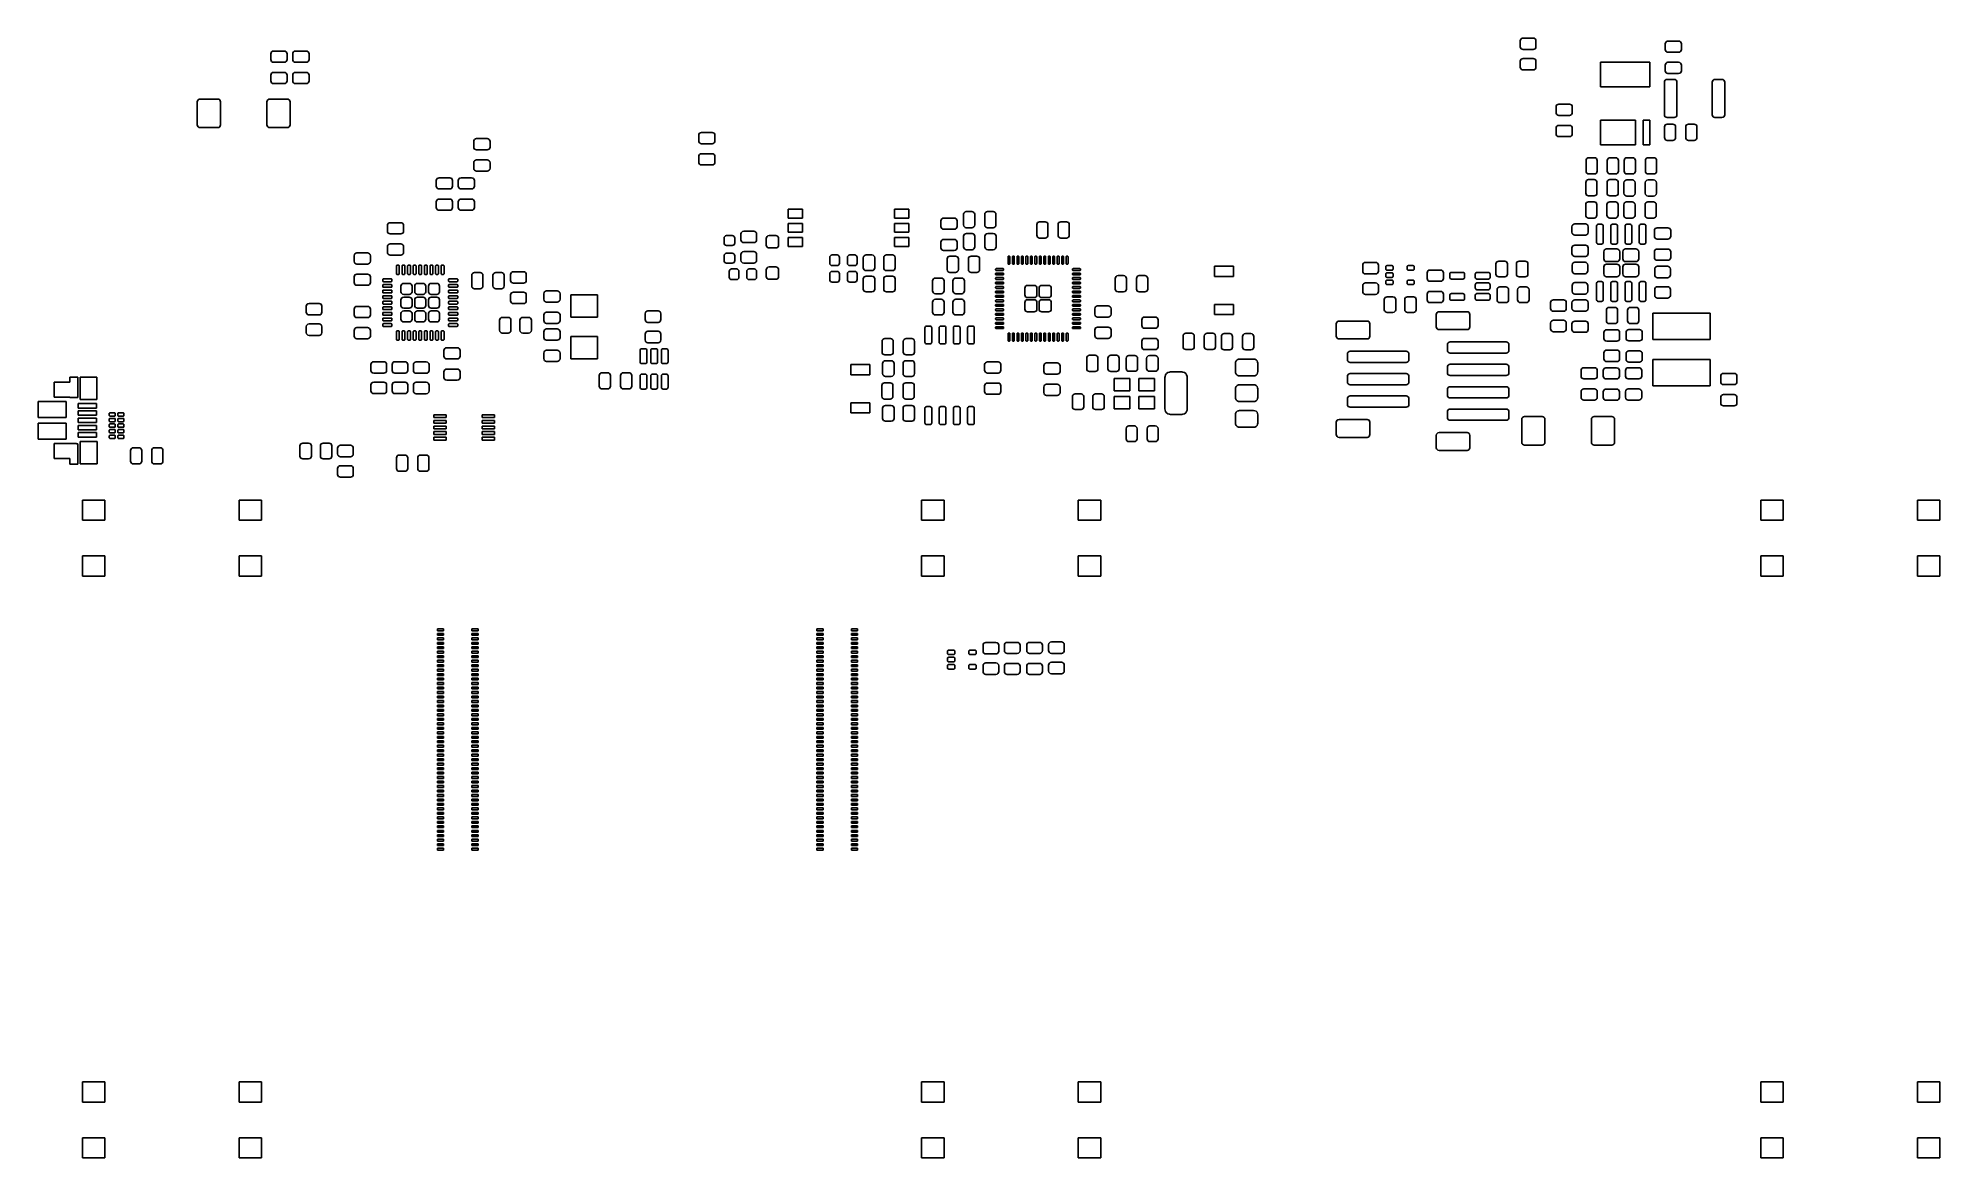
# Model space of a CAD drawing. Extents: x 18 to 188, y -122 to -22.
import ezdxf

# ---------------------------------------------------------------- set-up
doc = ezdxf.new("R2010")
doc.units = 0
doc.layers.add('BLACK', color=7, linetype='CONTINUOUS')

msp = doc.modelspace()

# ---------------------------------------------------------------- linework, layer by layer
at = {"layer": 'BLACK', "linetype": 'CONTINUOUS'}
for p, q in [((38.8396, -23.7276), (38.85863, -23.631929)), ((38.8396, -24.2276), (38.8396, -23.7276)), ((38.85863, -23.631929), (38.912823, -23.550823)), ((38.912823, -23.550823), (38.993929, -23.49663)), ((38.993929, -23.49663), (39.0896, -23.4776)), ((39.0896, -23.4776), (40.0396, -23.4776)), ((40.0396, -23.4776), (40.135271, -23.49663)), ((40.135271, -23.49663), (40.216377, -23.550823)), ((40.216377, -23.550823), (40.27057, -23.631929)), ((40.27057, -23.631929), (40.2896, -23.7276)), ((40.2896, -23.7276), (40.2896, -24.2276)), ((40.7996, -23.7276), (40.81863, -23.631929)), ((40.7996, -24.2276), (40.7996, -23.7276)), ((40.81863, -23.631929), (40.872823, -23.550823)), ((40.872823, -23.550823), (40.953929, -23.49663)), ((40.953929, -23.49663), (41.0496, -23.4776)), ((41.0496, -23.4776), (41.9996, -23.4776)), ((41.9996, -23.4776), (42.095271, -23.49663)), ((42.095271, -23.49663), (42.176377, -23.550823)), ((42.176377, -23.550823), (42.23057, -23.631929)), ((42.23057, -23.631929), (42.2496, -23.7276)), ((42.2496, -23.7276), (42.2496, -24.2276)), ((150.4976, -22.5588), (150.51663, -22.463129)), ((150.4976, -23.0838), (150.4976, -22.5588)), ((150.51663, -23.179471), (150.4976, -23.0838)), ((150.51663, -22.463129), (150.570823, -22.382023)), ((150.570823, -23.260577), (150.51663, -23.179471)), ((150.570823, -22.382023), (150.651929, -22.32783)), ((150.651929, -23.31477), (150.570823, -23.260577)), ((150.651929, -22.32783), (150.7476, -22.3088)), ((150.7476, -23.3338), (150.651929, -23.31477)), ((150.7476, -22.3088), (151.6476, -22.3088)), ((151.6476, -23.3338), (150.7476, -23.3338)), ((151.6476, -22.3088), (151.743271, -22.32783)), ((151.743271, -23.31477), (151.6476, -23.3338)), ((151.743271, -22.32783), (151.824377, -22.382023)), ((151.824377, -23.260577), (151.743271, -23.31477)), ((151.824377, -22.382023), (151.87857, -22.463129)), ((151.87857, -23.179471), (151.824377, -23.260577)), ((151.87857, -22.463129), (151.8976, -22.5588)), ((151.8976, -23.0838), (151.87857, -23.179471)), ((151.8976, -22.5588), (151.8976, -23.0838)), ((163.445, -22.83), (163.46403, -22.734329)), ((163.445, -23.33), (163.445, -22.83)), ((163.46403, -23.425671), (163.445, -23.33)), ((163.46403, -22.734329), (163.518223, -22.653223)), ((163.518223, -23.506777), (163.46403, -23.425671)), ((163.518223, -22.653223), (163.599329, -22.59903)), ((163.599329, -23.56097), (163.518223, -23.506777)), ((163.599329, -22.59903), (163.695, -22.58)), ((163.695, -23.58), (163.599329, -23.56097)), ((163.695, -22.58), (164.645, -22.58)), ((164.645, -23.58), (163.695, -23.58)), ((164.645, -22.58), (164.740671, -22.59903)), ((164.740671, -23.56097), (164.645, -23.58)), ((164.740671, -22.59903), (164.821777, -22.653223)), ((164.821777, -23.506777), (164.740671, -23.56097)), ((164.821777, -22.653223), (164.87597, -22.734329)), ((164.87597, -23.425671), (164.821777, -23.506777)), ((164.87597, -22.734329), (164.895, -22.83)), ((164.895, -23.33), (164.87597, -23.425671)), ((164.895, -22.83), (164.895, -23.33)), ((38.85863, -24.323271), (38.8396, -24.2276)), ((38.912823, -24.404377), (38.85863, -24.323271)), ((38.85863, -25.531929), (38.912823, -25.450823)), ((38.993929, -24.45857), (38.912823, -24.404377)), ((38.912823, -25.450823), (38.993929, -25.39663)), ((39.0896, -24.4776), (38.993929, -24.45857)), ((38.993929, -25.39663), (39.0896, -25.3776)), ((40.0396, -24.4776), (39.0896, -24.4776)), ((39.0896, -25.3776), (40.0396, -25.3776)), ((40.135271, -24.45857), (40.0396, -24.4776)), ((40.0396, -25.3776), (40.135271, -25.39663)), ((40.216377, -24.404377), (40.135271, -24.45857)), ((40.135271, -25.39663), (40.216377, -25.450823)), ((40.27057, -24.323271), (40.216377, -24.404377)), ((40.216377, -25.450823), (40.27057, -25.531929)), ((40.2896, -24.2276), (40.27057, -24.323271)), ((40.81863, -24.323271), (40.7996, -24.2276)), ((40.872823, -24.404377), (40.81863, -24.323271)), ((40.81863, -25.531929), (40.872823, -25.450823)), ((40.953929, -24.45857), (40.872823, -24.404377)), ((40.872823, -25.450823), (40.953929, -25.39663)), ((41.0496, -24.4776), (40.953929, -24.45857)), ((40.953929, -25.39663), (41.0496, -25.3776)), ((41.9996, -24.4776), (41.0496, -24.4776)), ((41.0496, -25.3776), (41.9996, -25.3776)), ((42.095271, -24.45857), (41.9996, -24.4776)), ((41.9996, -25.3776), (42.095271, -25.39663)), ((42.176377, -24.404377), (42.095271, -24.45857)), ((42.095271, -25.39663), (42.176377, -25.450823)), ((42.23057, -24.323271), (42.176377, -24.404377)), ((42.176377, -25.450823), (42.23057, -25.531929)), ((42.2496, -24.2276), (42.23057, -24.323271)), ((150.4976, -24.3838), (150.51663, -24.288129)), ((150.4976, -24.9088), (150.4976, -24.3838)), ((150.51663, -25.004471), (150.4976, -24.9088)), ((150.51663, -24.288129), (150.570823, -24.207023)), ((150.570823, -25.085577), (150.51663, -25.004471)), ((150.570823, -24.207023), (150.651929, -24.15283)), ((150.651929, -25.13977), (150.570823, -25.085577)), ((150.651929, -24.15283), (150.7476, -24.1338)), ((150.7476, -25.1588), (150.651929, -25.13977)), ((150.7476, -24.1338), (151.6476, -24.1338)), ((151.6476, -25.1588), (150.7476, -25.1588)), ((151.6476, -24.1338), (151.743271, -24.15283)), ((151.743271, -25.13977), (151.6476, -25.1588)), ((151.743271, -24.15283), (151.824377, -24.207023)), ((151.824377, -25.085577), (151.743271, -25.13977)), ((151.824377, -24.207023), (151.87857, -24.288129)), ((151.87857, -25.004471), (151.824377, -25.085577)), ((151.87857, -24.288129), (151.8976, -24.3838)), ((151.8976, -24.9088), (151.87857, -25.004471)), ((151.8976, -24.3838), (151.8976, -24.9088)), ((157.66, -26.66), (157.66, -24.46)), ((157.66, -24.46), (162.06, -24.46)), ((162.06, -24.46), (162.06, -26.66)), ((163.445, -24.73), (163.46403, -24.634329)), ((163.445, -25.23), (163.445, -24.73)), ((163.46403, -25.325671), (163.445, -25.23)), ((163.46403, -24.634329), (163.518223, -24.553223)), ((163.518223, -25.406777), (163.46403, -25.325671)), ((163.518223, -24.553223), (163.599329, -24.49903)), ((163.599329, -25.46097), (163.518223, -25.406777)), ((163.599329, -24.49903), (163.695, -24.48)), ((163.695, -25.48), (163.599329, -25.46097)), ((163.695, -24.48), (164.645, -24.48)), ((164.645, -25.48), (163.695, -25.48)), ((164.645, -24.48), (164.740671, -24.49903)), ((164.740671, -25.46097), (164.645, -25.48)), ((164.740671, -24.49903), (164.821777, -24.553223)), ((164.821777, -25.406777), (164.740671, -25.46097)), ((164.821777, -24.553223), (164.87597, -24.634329)), ((164.87597, -25.325671), (164.821777, -25.406777)), ((164.87597, -24.634329), (164.895, -24.73)), ((164.895, -25.23), (164.87597, -25.325671)), ((164.895, -24.73), (164.895, -25.23)), ((38.8396, -25.6276), (38.85863, -25.531929)), ((38.8396, -26.1276), (38.8396, -25.6276)), ((38.85863, -26.223271), (38.8396, -26.1276)), ((38.912823, -26.304377), (38.85863, -26.223271)), ((38.993929, -26.35857), (38.912823, -26.304377)), ((39.0896, -26.3776), (38.993929, -26.35857)), ((40.0396, -26.3776), (39.0896, -26.3776)), ((40.135271, -26.35857), (40.0396, -26.3776)), ((40.216377, -26.304377), (40.135271, -26.35857)), ((40.27057, -26.223271), (40.216377, -26.304377)), ((40.27057, -25.531929), (40.2896, -25.6276)), ((40.2896, -26.1276), (40.27057, -26.223271)), ((40.2896, -25.6276), (40.2896, -26.1276)), ((40.7996, -25.6276), (40.81863, -25.531929)), ((40.7996, -26.1276), (40.7996, -25.6276)), ((40.81863, -26.223271), (40.7996, -26.1276)), ((40.872823, -26.304377), (40.81863, -26.223271)), ((40.953929, -26.35857), (40.872823, -26.304377)), ((41.0496, -26.3776), (40.953929, -26.35857)), ((41.9996, -26.3776), (41.0496, -26.3776)), ((42.095271, -26.35857), (41.9996, -26.3776)), ((42.176377, -26.304377), (42.095271, -26.35857)), ((42.23057, -26.223271), (42.176377, -26.304377)), ((42.23057, -25.531929), (42.2496, -25.6276)), ((42.2496, -26.1276), (42.23057, -26.223271)), ((42.2496, -25.6276), (42.2496, -26.1276)), ((162.06, -26.66), (157.66, -26.66)), ((163.37, -26.26), (163.38903, -26.164329)), ((163.37, -29.16), (163.37, -26.26)), ((163.38903, -26.164329), (163.443223, -26.083223)), ((163.443223, -26.083223), (163.524329, -26.02903)), ((163.524329, -26.02903), (163.62, -26.01)), ((163.62, -26.01), (164.245, -26.01)), ((164.245, -26.01), (164.340671, -26.02903)), ((164.340671, -26.02903), (164.421777, -26.083223)), ((164.421777, -26.083223), (164.47597, -26.164329)), ((164.47597, -26.164329), (164.495, -26.26)), ((164.495, -26.26), (164.495, -29.16)), ((167.645, -26.26), (167.66403, -26.164329)), ((167.645, -29.16), (167.645, -26.26)), ((167.66403, -26.164329), (167.718223, -26.083223)), ((167.718223, -26.083223), (167.799329, -26.02903)), ((167.799329, -26.02903), (167.895, -26.01)), ((167.895, -26.01), (168.52, -26.01)), ((168.52, -26.01), (168.615671, -26.02903)), ((168.615671, -26.02903), (168.696777, -26.083223)), ((168.696777, -26.083223), (168.75097, -26.164329)), ((168.75097, -26.164329), (168.77, -26.26)), ((168.77, -26.26), (168.77, -29.16)), ((32.265, -28.0174), (32.28403, -27.921729)), ((32.265, -30.0674), (32.265, -28.0174)), ((32.28403, -27.921729), (32.338223, -27.840623)), ((32.338223, -27.840623), (32.419329, -27.78643)), ((32.419329, -27.78643), (32.515, -27.7674)), ((32.515, -27.7674), (34.09, -27.7674)), ((34.09, -27.7674), (34.185671, -27.78643)), ((34.185671, -27.78643), (34.266777, -27.840623)), ((34.266777, -27.840623), (34.32097, -27.921729)), ((34.32097, -27.921729), (34.34, -28.0174)), ((34.34, -28.0174), (34.34, -30.0674)), ((38.49, -28.0174), (38.50903, -27.921729)), ((38.49, -30.0674), (38.49, -28.0174)), ((38.50903, -27.921729), (38.563223, -27.840623)), ((38.563223, -27.840623), (38.644329, -27.78643)), ((38.644329, -27.78643), (38.74, -27.7674)), ((38.74, -27.7674), (40.315, -27.7674)), ((40.315, -27.7674), (40.410671, -27.78643)), ((40.410671, -27.78643), (40.491777, -27.840623)), ((40.491777, -27.840623), (40.54597, -27.921729)), ((40.54597, -27.921729), (40.565, -28.0174)), ((40.565, -28.0174), (40.565, -30.0674)), ((153.695, -28.47), (153.71403, -28.374329)), ((153.695, -28.97), (153.695, -28.47)), ((153.71403, -28.374329), (153.768223, -28.293223)), ((153.768223, -28.293223), (153.849329, -28.23903)), ((153.849329, -28.23903), (153.945, -28.22)), ((153.945, -28.22), (154.895, -28.22)), ((154.895, -28.22), (154.990671, -28.23903)), ((154.990671, -28.23903), (155.071777, -28.293223)), ((155.071777, -28.293223), (155.12597, -28.374329)), ((155.12597, -28.374329), (155.145, -28.47)), ((155.145, -28.47), (155.145, -28.97)), ((32.28403, -30.163071), (32.265, -30.0674)), ((32.338223, -30.244177), (32.28403, -30.163071)), ((32.419329, -30.29837), (32.338223, -30.244177)), ((32.515, -30.3174), (32.419329, -30.29837)), ((34.09, -30.3174), (32.515, -30.3174)), ((34.185671, -30.29837), (34.09, -30.3174)), ((34.266777, -30.244177), (34.185671, -30.29837)), ((34.32097, -30.163071), (34.266777, -30.244177)), ((34.34, -30.0674), (34.32097, -30.163071)), ((38.50903, -30.163071), (38.49, -30.0674)), ((38.563223, -30.244177), (38.50903, -30.163071)), ((38.644329, -30.29837), (38.563223, -30.244177)), ((38.74, -30.3174), (38.644329, -30.29837)), ((40.315, -30.3174), (38.74, -30.3174)), ((40.410671, -30.29837), (40.315, -30.3174)), ((40.491777, -30.244177), (40.410671, -30.29837)), ((40.54597, -30.163071), (40.491777, -30.244177)), ((40.565, -30.0674), (40.54597, -30.163071)), ((153.71403, -29.065671), (153.695, -28.97)), ((153.695, -30.37), (153.71403, -30.274329)), ((153.695, -30.87), (153.695, -30.37)), ((153.768223, -29.146777), (153.71403, -29.065671)), ((153.71403, -30.274329), (153.768223, -30.193223)), ((153.849329, -29.20097), (153.768223, -29.146777)), ((153.768223, -30.193223), (153.849329, -30.13903)), ((153.945, -29.22), (153.849329, -29.20097)), ((153.849329, -30.13903), (153.945, -30.12)), ((154.895, -29.22), (153.945, -29.22)), ((153.945, -30.12), (154.895, -30.12)), ((154.990671, -29.20097), (154.895, -29.22)), ((154.895, -30.12), (154.990671, -30.13903)), ((155.071777, -29.146777), (154.990671, -29.20097)), ((154.990671, -30.13903), (155.071777, -30.193223)), ((155.12597, -29.065671), (155.071777, -29.146777)), ((155.071777, -30.193223), (155.12597, -30.274329)), ((155.145, -28.97), (155.12597, -29.065671)), ((155.12597, -30.274329), (155.145, -30.37)), ((155.145, -30.37), (155.145, -30.87)), ((157.65, -31.86), (157.65, -29.66)), ((157.65, -29.66), (160.8, -29.66)), ((160.8, -29.66), (160.8, -31.86)), ((161.465, -31.86), (161.465, -29.66)), ((161.465, -29.66), (162.065, -29.66)), ((162.065, -29.66), (162.065, -31.86)), ((163.38903, -29.255671), (163.37, -29.16)), ((163.38, -30.255), (163.39903, -30.159329)), ((163.38, -31.205), (163.38, -30.255)), ((163.443223, -29.336777), (163.38903, -29.255671)), ((163.39903, -30.159329), (163.453223, -30.078223)), ((163.524329, -29.39097), (163.443223, -29.336777)), ((163.453223, -30.078223), (163.534329, -30.02403)), ((163.62, -29.41), (163.524329, -29.39097)), ((163.534329, -30.02403), (163.63, -30.005)), ((164.245, -29.41), (163.62, -29.41)), ((163.63, -30.005), (164.13, -30.005)), ((164.13, -30.005), (164.225671, -30.02403)), ((164.225671, -30.02403), (164.306777, -30.078223)), ((164.340671, -29.39097), (164.245, -29.41)), ((164.306777, -30.078223), (164.36097, -30.159329)), ((164.421777, -29.336777), (164.340671, -29.39097)), ((164.36097, -30.159329), (164.38, -30.255)), ((164.38, -30.255), (164.38, -31.205)), ((164.47597, -29.255671), (164.421777, -29.336777)), ((164.495, -29.16), (164.47597, -29.255671)), ((165.28, -30.255), (165.29903, -30.159329)), ((165.28, -31.205), (165.28, -30.255)), ((165.29903, -30.159329), (165.353223, -30.078223)), ((165.353223, -30.078223), (165.434329, -30.02403)), ((165.434329, -30.02403), (165.53, -30.005)), ((165.53, -30.005), (166.03, -30.005)), ((166.03, -30.005), (166.125671, -30.02403)), ((166.125671, -30.02403), (166.206777, -30.078223)), ((166.206777, -30.078223), (166.26097, -30.159329)), ((166.26097, -30.159329), (166.28, -30.255)), ((166.28, -30.255), (166.28, -31.205)), ((167.66403, -29.255671), (167.645, -29.16)), ((167.718223, -29.336777), (167.66403, -29.255671)), ((167.799329, -29.39097), (167.718223, -29.336777)), ((167.895, -29.41), (167.799329, -29.39097)), ((168.52, -29.41), (167.895, -29.41)), ((168.615671, -29.39097), (168.52, -29.41)), ((168.696777, -29.336777), (168.615671, -29.39097)), ((168.75097, -29.255671), (168.696777, -29.336777)), ((168.77, -29.16), (168.75097, -29.255671)), ((56.975, -31.55), (56.99403, -31.454329)), ((56.975, -32.05), (56.975, -31.55)), ((56.99403, -32.145671), (56.975, -32.05)), ((56.99403, -31.454329), (57.048223, -31.373223)), ((57.048223, -32.226777), (56.99403, -32.145671)), ((57.048223, -31.373223), (57.129329, -31.31903)), ((57.129329, -32.28097), (57.048223, -32.226777)), ((57.129329, -31.31903), (57.225, -31.3)), ((57.225, -32.3), (57.129329, -32.28097)), ((57.225, -31.3), (58.175, -31.3)), ((58.175, -31.3), (58.270671, -31.31903)), ((58.270671, -32.28097), (58.175, -32.3)), ((58.270671, -31.31903), (58.351777, -31.373223)), ((58.351777, -32.226777), (58.270671, -32.28097)), ((58.351777, -31.373223), (58.40597, -31.454329)), ((58.40597, -32.145671), (58.351777, -32.226777)), ((58.40597, -31.454329), (58.425, -31.55)), ((58.425, -32.05), (58.40597, -32.145671)), ((58.425, -31.55), (58.425, -32.05)), ((77.075, -31), (77.09403, -30.904329)), ((77.075, -31.5), (77.075, -31)), ((77.09403, -31.595671), (77.075, -31.5)), ((77.09403, -30.904329), (77.148223, -30.823223)), ((77.148223, -31.676777), (77.09403, -31.595671)), ((77.148223, -30.823223), (77.229329, -30.76903)), ((77.229329, -31.73097), (77.148223, -31.676777)), ((77.229329, -30.76903), (77.325, -30.75)), ((77.325, -31.75), (77.229329, -31.73097)), ((77.325, -30.75), (78.275, -30.75)), ((78.275, -31.75), (77.325, -31.75)), ((78.275, -30.75), (78.370671, -30.76903)), ((78.370671, -31.73097), (78.275, -31.75)), ((78.370671, -30.76903), (78.451777, -30.823223)), ((78.451777, -31.676777), (78.370671, -31.73097)), ((78.451777, -30.823223), (78.50597, -30.904329)), ((78.50597, -31.595671), (78.451777, -31.676777)), ((78.50597, -30.904329), (78.525, -31)), ((78.525, -31.5), (78.50597, -31.595671)), ((78.525, -31), (78.525, -31.5)), ((153.71403, -30.965671), (153.695, -30.87)), ((153.768223, -31.046777), (153.71403, -30.965671)), ((153.849329, -31.10097), (153.768223, -31.046777)), ((153.945, -31.12), (153.849329, -31.10097)), ((154.895, -31.12), (153.945, -31.12)), ((154.990671, -31.10097), (154.895, -31.12)), ((155.071777, -31.046777), (154.990671, -31.10097)), ((155.12597, -30.965671), (155.071777, -31.046777)), ((155.145, -30.87), (155.12597, -30.965671)), ((160.8, -31.86), (157.65, -31.86)), ((162.065, -31.86), (161.465, -31.86)), ((163.39903, -31.300671), (163.38, -31.205)), ((163.453223, -31.381777), (163.39903, -31.300671)), ((163.534329, -31.43597), (163.453223, -31.381777)), ((163.63, -31.455), (163.534329, -31.43597)), ((164.13, -31.455), (163.63, -31.455)), ((164.225671, -31.43597), (164.13, -31.455)), ((164.306777, -31.381777), (164.225671, -31.43597)), ((164.36097, -31.300671), (164.306777, -31.381777)), ((164.38, -31.205), (164.36097, -31.300671)), ((165.29903, -31.300671), (165.28, -31.205)), ((165.353223, -31.381777), (165.29903, -31.300671)), ((165.434329, -31.43597), (165.353223, -31.381777)), ((165.53, -31.455), (165.434329, -31.43597)), ((166.03, -31.455), (165.53, -31.455)), ((166.125671, -31.43597), (166.03, -31.455)), ((166.206777, -31.381777), (166.125671, -31.43597)), ((166.26097, -31.300671), (166.206777, -31.381777)), ((166.28, -31.205), (166.26097, -31.300671)), ((56.975, -33.45), (56.99403, -33.354329)), ((56.975, -33.95), (56.975, -33.45)), ((56.99403, -34.045671), (56.975, -33.95)), ((56.99403, -33.354329), (57.048223, -33.273223)), ((57.048223, -33.273223), (57.129329, -33.21903)), ((57.129329, -33.21903), (57.225, -33.2)), ((58.175, -32.3), (57.225, -32.3)), ((57.225, -33.2), (58.175, -33.2)), ((58.175, -33.2), (58.270671, -33.21903)), ((58.270671, -33.21903), (58.351777, -33.273223)), ((58.351777, -33.273223), (58.40597, -33.354329)), ((58.40597, -33.354329), (58.425, -33.45)), ((58.425, -33.95), (58.40597, -34.045671)), ((58.425, -33.45), (58.425, -33.95)), ((77.075, -32.9), (77.09403, -32.804329)), ((77.075, -33.4), (77.075, -32.9)), ((77.09403, -33.495671), (77.075, -33.4)), ((77.09403, -32.804329), (77.148223, -32.723223)), ((77.148223, -33.576777), (77.09403, -33.495671)), ((77.148223, -32.723223), (77.229329, -32.66903)), ((77.229329, -33.63097), (77.148223, -33.576777)), ((77.229329, -32.66903), (77.325, -32.65)), ((77.325, -33.65), (77.229329, -33.63097)), ((77.325, -32.65), (78.275, -32.65)), ((78.275, -33.65), (77.325, -33.65)), ((78.275, -32.65), (78.370671, -32.66903)), ((78.370671, -33.63097), (78.275, -33.65)), ((78.370671, -32.66903), (78.451777, -32.723223)), ((78.451777, -33.576777), (78.370671, -33.63097)), ((78.451777, -32.723223), (78.50597, -32.804329)), ((78.50597, -33.495671), (78.451777, -33.576777)), ((78.50597, -32.804329), (78.525, -32.9)), ((78.525, -33.4), (78.50597, -33.495671)), ((78.525, -32.9), (78.525, -33.4)), ((156.37, -33.255), (156.38903, -33.159329)), ((156.37, -34.205), (156.37, -33.255)), ((156.38903, -33.159329), (156.443223, -33.078223)), ((156.443223, -33.078223), (156.524329, -33.02403)), ((156.524329, -33.02403), (156.62, -33.005)), ((156.62, -33.005), (157.12, -33.005)), ((157.12, -33.005), (157.215671, -33.02403)), ((157.215671, -33.02403), (157.296777, -33.078223)), ((157.296777, -33.078223), (157.35097, -33.159329)), ((157.35097, -33.159329), (157.37, -33.255)), ((157.37, -33.255), (157.37, -34.205)), ((158.27, -33.255), (158.28903, -33.159329)), ((158.27, -34.205), (158.27, -33.255)), ((158.28903, -33.159329), (158.343223, -33.078223)), ((158.343223, -33.078223), (158.424329, -33.02403)), ((158.424329, -33.02403), (158.52, -33.005)), ((158.52, -33.005), (159.02, -33.005)), ((159.02, -33.005), (159.115671, -33.02403)), ((159.115671, -33.02403), (159.196777, -33.078223)), ((159.196777, -33.078223), (159.25097, -33.159329)), ((159.25097, -33.159329), (159.27, -33.255)), ((159.27, -33.255), (159.27, -34.205)), ((159.78, -33.255), (159.79903, -33.159329)), ((159.78, -34.205), (159.78, -33.255)), ((159.79903, -33.159329), (159.853223, -33.078223)), ((159.853223, -33.078223), (159.934329, -33.02403)), ((159.934329, -33.02403), (160.03, -33.005)), ((160.03, -33.005), (160.53, -33.005)), ((160.53, -33.005), (160.625671, -33.02403)), ((160.625671, -33.02403), (160.706777, -33.078223)), ((160.706777, -33.078223), (160.76097, -33.159329)), ((160.76097, -33.159329), (160.78, -33.255)), ((160.78, -33.255), (160.78, -34.205)), ((161.68, -33.255), (161.69903, -33.159329)), ((161.68, -34.205), (161.68, -33.255)), ((161.69903, -33.159329), (161.753223, -33.078223)), ((161.753223, -33.078223), (161.834329, -33.02403)), ((161.834329, -33.02403), (161.93, -33.005)), ((161.93, -33.005), (162.43, -33.005)), ((162.43, -33.005), (162.525671, -33.02403)), ((162.525671, -33.02403), (162.606777, -33.078223)), ((162.606777, -33.078223), (162.66097, -33.159329)), ((162.66097, -33.159329), (162.68, -33.255)), ((162.68, -33.255), (162.68, -34.205)), ((53.625, -35.05), (53.64403, -34.954329)), ((53.625, -35.55), (53.625, -35.05)), ((53.64403, -35.645671), (53.625, -35.55)), ((53.64403, -34.954329), (53.698223, -34.873223)), ((53.698223, -35.726777), (53.64403, -35.645671)), ((53.698223, -34.873223), (53.779329, -34.81903)), ((53.779329, -34.81903), (53.875, -34.8)), ((53.875, -34.8), (54.825, -34.8)), ((54.825, -34.8), (54.920671, -34.81903)), ((54.920671, -34.81903), (55.001777, -34.873223)), ((55.001777, -34.873223), (55.05597, -34.954329)), ((55.05597, -35.645671), (55.001777, -35.726777)), ((55.05597, -34.954329), (55.075, -35.05)), ((55.075, -35.55), (55.05597, -35.645671)), ((55.075, -35.05), (55.075, -35.55)), ((55.585, -35.05), (55.60403, -34.954329)), ((55.585, -35.55), (55.585, -35.05)), ((55.60403, -35.645671), (55.585, -35.55)), ((55.60403, -34.954329), (55.658223, -34.873223)), ((55.658223, -35.726777), (55.60403, -35.645671)), ((55.658223, -34.873223), (55.739329, -34.81903)), ((55.739329, -34.81903), (55.835, -34.8)), ((55.835, -34.8), (56.785, -34.8)), ((56.785, -34.8), (56.880671, -34.81903)), ((56.880671, -34.81903), (56.961777, -34.873223)), ((56.961777, -34.873223), (57.01597, -34.954329)), ((57.01597, -35.645671), (56.961777, -35.726777)), ((57.048223, -34.126777), (56.99403, -34.045671)), ((57.01597, -34.954329), (57.035, -35.05)), ((57.035, -35.55), (57.01597, -35.645671)), ((57.035, -35.05), (57.035, -35.55)), ((57.129329, -34.18097), (57.048223, -34.126777)), ((57.225, -34.2), (57.129329, -34.18097)), ((58.175, -34.2), (57.225, -34.2)), ((58.270671, -34.18097), (58.175, -34.2)), ((58.351777, -34.126777), (58.270671, -34.18097)), ((58.40597, -34.045671), (58.351777, -34.126777)), ((156.35, -35.215), (156.36903, -35.119329)), ((156.35, -36.165), (156.35, -35.215)), ((156.36903, -35.119329), (156.423223, -35.038223)), ((156.38903, -34.300671), (156.37, -34.205)), ((156.443223, -34.381777), (156.38903, -34.300671)), ((156.423223, -35.038223), (156.504329, -34.98403)), ((156.524329, -34.43597), (156.443223, -34.381777)), ((156.504329, -34.98403), (156.6, -34.965)), ((156.62, -34.455), (156.524329, -34.43597)), ((156.6, -34.965), (157.1, -34.965)), ((157.12, -34.455), (156.62, -34.455)), ((157.1, -34.965), (157.195671, -34.98403)), ((157.215671, -34.43597), (157.12, -34.455)), ((157.195671, -34.98403), (157.276777, -35.038223)), ((157.296777, -34.381777), (157.215671, -34.43597)), ((157.276777, -35.038223), (157.33097, -35.119329)), ((157.35097, -34.300671), (157.296777, -34.381777)), ((157.33097, -35.119329), (157.35, -35.215)), ((157.35, -35.215), (157.35, -36.165)), ((157.37, -34.205), (157.35097, -34.300671)), ((158.25, -35.215), (158.26903, -35.119329)), ((158.25, -36.165), (158.25, -35.215)), ((158.26903, -35.119329), (158.323223, -35.038223)), ((158.28903, -34.300671), (158.27, -34.205)), ((158.343223, -34.381777), (158.28903, -34.300671)), ((158.323223, -35.038223), (158.404329, -34.98403)), ((158.424329, -34.43597), (158.343223, -34.381777)), ((158.404329, -34.98403), (158.5, -34.965)), ((158.52, -34.455), (158.424329, -34.43597)), ((158.5, -34.965), (159, -34.965)), ((159.02, -34.455), (158.52, -34.455)), ((159, -34.965), (159.095671, -34.98403)), ((159.115671, -34.43597), (159.02, -34.455)), ((159.095671, -34.98403), (159.176777, -35.038223)), ((159.196777, -34.381777), (159.115671, -34.43597)), ((159.176777, -35.038223), (159.23097, -35.119329)), ((159.25097, -34.300671), (159.196777, -34.381777)), ((159.23097, -35.119329), (159.25, -35.215)), ((159.25, -35.215), (159.25, -36.165)), ((159.27, -34.205), (159.25097, -34.300671)), ((159.76, -35.235), (159.77903, -35.139329)), ((159.76, -36.185), (159.76, -35.235)), ((159.77903, -35.139329), (159.833223, -35.058223)), ((159.79903, -34.300671), (159.78, -34.205)), ((159.853223, -34.381777), (159.79903, -34.300671)), ((159.833223, -35.058223), (159.914329, -35.00403)), ((159.934329, -34.43597), (159.853223, -34.381777)), ((159.914329, -35.00403), (160.01, -34.985)), ((160.03, -34.455), (159.934329, -34.43597)), ((160.01, -34.985), (160.51, -34.985)), ((160.53, -34.455), (160.03, -34.455)), ((160.51, -34.985), (160.605671, -35.00403)), ((160.625671, -34.43597), (160.53, -34.455)), ((160.605671, -35.00403), (160.686777, -35.058223)), ((160.706777, -34.381777), (160.625671, -34.43597)), ((160.686777, -35.058223), (160.74097, -35.139329)), ((160.76097, -34.300671), (160.706777, -34.381777)), ((160.74097, -35.139329), (160.76, -35.235)), ((160.76, -35.235), (160.76, -36.185)), ((160.78, -34.205), (160.76097, -34.300671)), ((161.66, -35.235), (161.67903, -35.139329)), ((161.66, -36.185), (161.66, -35.235)), ((161.67903, -35.139329), (161.733223, -35.058223)), ((161.69903, -34.300671), (161.68, -34.205)), ((161.753223, -34.381777), (161.69903, -34.300671)), ((161.733223, -35.058223), (161.814329, -35.00403)), ((161.834329, -34.43597), (161.753223, -34.381777)), ((161.814329, -35.00403), (161.91, -34.985)), ((161.93, -34.455), (161.834329, -34.43597)), ((161.91, -34.985), (162.41, -34.985)), ((162.43, -34.455), (161.93, -34.455)), ((162.41, -34.985), (162.505671, -35.00403)), ((162.525671, -34.43597), (162.43, -34.455)), ((162.505671, -35.00403), (162.586777, -35.058223)), ((162.606777, -34.381777), (162.525671, -34.43597)), ((162.586777, -35.058223), (162.64097, -35.139329)), ((162.66097, -34.300671), (162.606777, -34.381777)), ((162.64097, -35.139329), (162.66, -35.235)), ((162.66, -35.235), (162.66, -36.185)), ((162.68, -34.205), (162.66097, -34.300671)), ((53.625, -36.95), (53.64403, -36.854329)), ((53.625, -37.45), (53.625, -36.95)), ((53.64403, -36.854329), (53.698223, -36.773223)), ((53.779329, -35.78097), (53.698223, -35.726777)), ((53.698223, -36.773223), (53.779329, -36.71903)), ((53.875, -35.8), (53.779329, -35.78097)), ((53.779329, -36.71903), (53.875, -36.7)), ((54.825, -35.8), (53.875, -35.8)), ((53.875, -36.7), (54.825, -36.7)), ((54.920671, -35.78097), (54.825, -35.8)), ((54.825, -36.7), (54.920671, -36.71903)), ((55.001777, -35.726777), (54.920671, -35.78097)), ((54.920671, -36.71903), (55.001777, -36.773223)), ((55.001777, -36.773223), (55.05597, -36.854329)), ((55.05597, -36.854329), (55.075, -36.95)), ((55.075, -36.95), (55.075, -37.45)), ((55.585, -36.95), (55.60403, -36.854329)), ((55.585, -37.45), (55.585, -36.95)), ((55.60403, -36.854329), (55.658223, -36.773223)), ((55.739329, -35.78097), (55.658223, -35.726777)), ((55.658223, -36.773223), (55.739329, -36.71903)), ((55.835, -35.8), (55.739329, -35.78097)), ((55.739329, -36.71903), (55.835, -36.7)), ((56.785, -35.8), (55.835, -35.8)), ((55.835, -36.7), (56.785, -36.7)), ((56.880671, -35.78097), (56.785, -35.8)), ((56.785, -36.7), (56.880671, -36.71903)), ((56.961777, -35.726777), (56.880671, -35.78097)), ((56.880671, -36.71903), (56.961777, -36.773223)), ((56.961777, -36.773223), (57.01597, -36.854329)), ((57.01597, -36.854329), (57.035, -36.95)), ((57.035, -36.95), (57.035, -37.45)), ((156.34, -37.195), (156.35903, -37.099329)), ((156.34, -38.145), (156.34, -37.195)), ((156.36903, -36.260671), (156.35, -36.165)), ((156.35903, -37.099329), (156.413223, -37.018223)), ((156.423223, -36.341777), (156.36903, -36.260671)), ((156.413223, -37.018223), (156.494329, -36.96403)), ((156.504329, -36.39597), (156.423223, -36.341777)), ((156.494329, -36.96403), (156.59, -36.945)), ((156.6, -36.415), (156.504329, -36.39597)), ((156.59, -36.945), (157.09, -36.945)), ((157.1, -36.415), (156.6, -36.415)), ((157.09, -36.945), (157.185671, -36.96403)), ((157.195671, -36.39597), (157.1, -36.415)), ((157.185671, -36.96403), (157.266777, -37.018223)), ((157.276777, -36.341777), (157.195671, -36.39597)), ((157.266777, -37.018223), (157.32097, -37.099329)), ((157.33097, -36.260671), (157.276777, -36.341777)), ((157.32097, -37.099329), (157.34, -37.195)), ((157.35, -36.165), (157.33097, -36.260671)), ((157.34, -37.195), (157.34, -38.145)), ((158.24, -37.195), (158.25903, -37.099329)), ((158.24, -38.145), (158.24, -37.195)), ((158.26903, -36.260671), (158.25, -36.165)), ((158.25903, -37.099329), (158.313223, -37.018223)), ((158.323223, -36.341777), (158.26903, -36.260671)), ((158.313223, -37.018223), (158.394329, -36.96403)), ((158.404329, -36.39597), (158.323223, -36.341777)), ((158.394329, -36.96403), (158.49, -36.945)), ((158.5, -36.415), (158.404329, -36.39597)), ((158.49, -36.945), (158.99, -36.945)), ((159, -36.415), (158.5, -36.415)), ((158.99, -36.945), (159.085671, -36.96403)), ((159.095671, -36.39597), (159, -36.415)), ((159.085671, -36.96403), (159.166777, -37.018223)), ((159.176777, -36.341777), (159.095671, -36.39597)), ((159.166777, -37.018223), (159.22097, -37.099329)), ((159.23097, -36.260671), (159.176777, -36.341777)), ((159.22097, -37.099329), (159.24, -37.195)), ((159.25, -36.165), (159.23097, -36.260671)), ((159.24, -37.195), (159.24, -38.145)), ((159.75, -37.205), (159.76903, -37.109329)), ((159.75, -38.155), (159.75, -37.205)), ((159.77903, -36.280671), (159.76, -36.185)), ((159.76903, -37.109329), (159.823223, -37.028223)), ((159.833223, -36.361777), (159.77903, -36.280671)), ((159.823223, -37.028223), (159.904329, -36.97403)), ((159.914329, -36.41597), (159.833223, -36.361777)), ((159.904329, -36.97403), (160, -36.955)), ((160.01, -36.435), (159.914329, -36.41597)), ((160, -36.955), (160.5, -36.955)), ((160.51, -36.435), (160.01, -36.435)), ((160.5, -36.955), (160.595671, -36.97403)), ((160.605671, -36.41597), (160.51, -36.435)), ((160.595671, -36.97403), (160.676777, -37.028223)), ((160.686777, -36.361777), (160.605671, -36.41597)), ((160.676777, -37.028223), (160.73097, -37.109329)), ((160.74097, -36.280671), (160.686777, -36.361777)), ((160.73097, -37.109329), (160.75, -37.205)), ((160.76, -36.185), (160.74097, -36.280671)), ((160.75, -37.205), (160.75, -38.155)), ((161.65, -37.205), (161.66903, -37.109329)), ((161.65, -38.155), (161.65, -37.205)), ((161.67903, -36.280671), (161.66, -36.185)), ((161.66903, -37.109329), (161.723223, -37.028223)), ((161.733223, -36.361777), (161.67903, -36.280671)), ((161.723223, -37.028223), (161.804329, -36.97403)), ((161.814329, -36.41597), (161.733223, -36.361777)), ((161.804329, -36.97403), (161.9, -36.955)), ((161.91, -36.435), (161.814329, -36.41597)), ((161.9, -36.955), (162.4, -36.955)), ((162.41, -36.435), (161.91, -36.435)), ((162.4, -36.955), (162.495671, -36.97403)), ((162.505671, -36.41597), (162.41, -36.435)), ((162.495671, -36.97403), (162.576777, -37.028223)), ((162.586777, -36.361777), (162.505671, -36.41597)), ((162.576777, -37.028223), (162.63097, -37.109329)), ((162.64097, -36.280671), (162.586777, -36.361777)), ((162.63097, -37.109329), (162.65, -37.205)), ((162.66, -36.185), (162.64097, -36.280671)), ((162.65, -37.205), (162.65, -38.155)), ((49.255, -39.06), (49.27403, -38.964329)), ((49.255, -39.56), (49.255, -39.06)), ((49.27403, -38.964329), (49.328223, -38.883223)), ((49.328223, -38.883223), (49.409329, -38.82903)), ((49.409329, -38.82903), (49.505, -38.81)), ((49.505, -38.81), (50.455, -38.81)), ((50.455, -38.81), (50.550671, -38.82903)), ((50.550671, -38.82903), (50.631777, -38.883223)), ((50.631777, -38.883223), (50.68597, -38.964329)), ((50.68597, -38.964329), (50.705, -39.06)), ((50.705, -39.06), (50.705, -39.56)), ((53.64403, -37.545671), (53.625, -37.45)), ((53.698223, -37.626777), (53.64403, -37.545671)), ((53.779329, -37.68097), (53.698223, -37.626777)), ((53.875, -37.7), (53.779329, -37.68097)), ((54.825, -37.7), (53.875, -37.7)), ((54.920671, -37.68097), (54.825, -37.7)), ((55.001777, -37.626777), (54.920671, -37.68097)), ((55.05597, -37.545671), (55.001777, -37.626777)), ((55.075, -37.45), (55.05597, -37.545671)), ((55.60403, -37.545671), (55.585, -37.45)), ((55.658223, -37.626777), (55.60403, -37.545671)), ((55.739329, -37.68097), (55.658223, -37.626777)), ((55.835, -37.7), (55.739329, -37.68097)), ((56.785, -37.7), (55.835, -37.7)), ((56.880671, -37.68097), (56.785, -37.7)), ((56.961777, -37.626777), (56.880671, -37.68097)), ((57.01597, -37.545671), (56.961777, -37.626777)), ((57.035, -37.45), (57.01597, -37.545671)), ((85.0616, -38.4014), (85.0616, -37.6014)), ((85.0616, -37.6014), (86.3616, -37.6014)), ((86.3616, -38.4014), (85.0616, -38.4014)), ((85.0616, -39.6714), (85.0616, -38.8714)), ((85.0616, -38.8714), (86.3616, -38.8714)), ((86.3616, -37.6014), (86.3616, -38.4014)), ((86.3616, -38.8714), (86.3616, -39.6714)), ((94.5616, -38.4014), (94.5616, -37.6014)), ((94.5616, -37.6014), (95.8616, -37.6014)), ((95.8616, -38.4014), (94.5616, -38.4014)), ((94.5616, -39.6714), (94.5616, -38.8714)), ((94.5616, -38.8714), (95.8616, -38.8714)), ((95.8616, -37.6014), (95.8616, -38.4014)), ((95.8616, -38.8714), (95.8616, -39.6714)), ((98.715, -38.65), (98.73403, -38.554329)), ((98.715, -39.15), (98.715, -38.65)), ((98.73403, -38.554329), (98.788223, -38.473223)), ((98.788223, -38.473223), (98.869329, -38.41903)), ((98.869329, -38.41903), (98.965, -38.4)), ((98.965, -38.4), (99.915, -38.4)), ((99.915, -38.4), (100.010671, -38.41903)), ((100.010671, -38.41903), (100.091777, -38.473223)), ((100.091777, -38.473223), (100.14597, -38.554329)), ((100.14597, -38.554329), (100.165, -38.65)), ((100.165, -38.65), (100.165, -39.15)), ((100.74, -38.065), (100.75903, -37.969329)), ((100.74, -39.015), (100.74, -38.065)), ((100.75903, -39.110671), (100.74, -39.015)), ((100.75903, -37.969329), (100.813223, -37.888223)), ((100.813223, -37.888223), (100.894329, -37.83403)), ((100.894329, -37.83403), (100.99, -37.815)), ((100.99, -37.815), (101.49, -37.815)), ((101.49, -37.815), (101.585671, -37.83403)), ((101.585671, -37.83403), (101.666777, -37.888223)), ((101.666777, -37.888223), (101.72097, -37.969329)), ((101.72097, -37.969329), (101.74, -38.065)), ((101.74, -39.015), (101.72097, -39.110671)), ((101.74, -38.065), (101.74, -39.015)), ((102.64, -38.065), (102.65903, -37.969329)), ((102.64, -39.015), (102.64, -38.065)), ((102.65903, -39.110671), (102.64, -39.015)), ((102.65903, -37.969329), (102.713223, -37.888223)), ((102.713223, -37.888223), (102.794329, -37.83403)), ((102.794329, -37.83403), (102.89, -37.815)), ((102.89, -37.815), (103.39, -37.815)), ((103.39, -37.815), (103.485671, -37.83403)), ((103.485671, -37.83403), (103.566777, -37.888223)), ((103.566777, -37.888223), (103.62097, -37.969329)), ((103.62097, -37.969329), (103.64, -38.065)), ((103.64, -39.015), (103.62097, -39.110671)), ((103.64, -38.065), (103.64, -39.015)), ((107.29, -38.985), (107.30903, -38.889329)), ((107.29, -39.935), (107.29, -38.985)), ((107.30903, -38.889329), (107.363223, -38.808223)), ((107.363223, -38.808223), (107.444329, -38.75403)), ((107.444329, -38.75403), (107.54, -38.735)), ((107.54, -38.735), (108.04, -38.735)), ((108.04, -38.735), (108.135671, -38.75403)), ((108.135671, -38.75403), (108.216777, -38.808223)), ((108.216777, -38.808223), (108.27097, -38.889329)), ((108.27097, -38.889329), (108.29, -38.985)), ((108.29, -38.985), (108.29, -39.935)), ((109.19, -38.985), (109.20903, -38.889329)), ((109.19, -39.935), (109.19, -38.985)), ((109.20903, -38.889329), (109.263223, -38.808223)), ((109.263223, -38.808223), (109.344329, -38.75403)), ((109.344329, -38.75403), (109.44, -38.735)), ((109.44, -38.735), (109.94, -38.735)), ((109.94, -38.735), (110.035671, -38.75403)), ((110.035671, -38.75403), (110.116777, -38.808223)), ((110.116777, -38.808223), (110.17097, -38.889329)), ((110.17097, -38.889329), (110.19, -38.985)), ((110.19, -38.985), (110.19, -39.935)), ((155.115, -39.17), (155.13403, -39.074329)), ((155.13403, -39.074329), (155.188223, -38.993223)), ((155.188223, -38.993223), (155.269329, -38.93903)), ((155.269329, -38.93903), (155.365, -38.92)), ((155.365, -38.92), (156.315, -38.92)), ((156.315, -38.92), (156.410671, -38.93903)), ((156.35903, -38.240671), (156.34, -38.145)), ((156.413223, -38.321777), (156.35903, -38.240671)), ((156.410671, -38.93903), (156.491777, -38.993223)), ((156.494329, -38.37597), (156.413223, -38.321777)), ((156.491777, -38.993223), (156.54597, -39.074329)), ((156.59, -38.395), (156.494329, -38.37597)), ((156.54597, -39.074329), (156.565, -39.17)), ((157.09, -38.395), (156.59, -38.395)), ((157.185671, -38.37597), (157.09, -38.395)), ((157.266777, -38.321777), (157.185671, -38.37597)), ((157.32097, -38.240671), (157.266777, -38.321777)), ((157.315, -39.1), (157.326418, -39.042597)), ((157.34, -38.145), (157.32097, -38.240671)), ((157.326418, -39.042597), (157.358934, -38.993934)), ((157.358934, -38.993934), (157.407597, -38.961418)), ((157.407597, -38.961418), (157.465, -38.95)), ((157.465, -38.95), (157.765, -38.95)), ((157.765, -38.95), (157.822403, -38.961418)), ((157.822403, -38.961418), (157.871066, -38.993934)), ((157.871066, -38.993934), (157.903582, -39.042597)), ((157.903582, -39.042597), (157.915, -39.1)), ((158.25903, -38.240671), (158.24, -38.145)), ((158.313223, -38.321777), (158.25903, -38.240671)), ((158.394329, -38.37597), (158.313223, -38.321777)), ((158.49, -38.395), (158.394329, -38.37597)), ((158.99, -38.395), (158.49, -38.395)), ((158.585, -39.1), (158.596418, -39.042597)), ((158.596418, -39.042597), (158.628934, -38.993934)), ((158.628934, -38.993934), (158.677597, -38.961418)), ((158.677597, -38.961418), (158.735, -38.95)), ((158.735, -38.95), (159.035, -38.95)), ((159.085671, -38.37597), (158.99, -38.395)), ((159.035, -38.95), (159.092403, -38.961418)), ((159.166777, -38.321777), (159.085671, -38.37597)), ((159.092403, -38.961418), (159.141066, -38.993934)), ((159.141066, -38.993934), (159.173582, -39.042597)), ((159.22097, -38.240671), (159.166777, -38.321777)), ((159.173582, -39.042597), (159.185, -39.1)), ((159.24, -38.145), (159.22097, -38.240671)), ((159.76903, -38.250671), (159.75, -38.155)), ((159.823223, -38.331777), (159.76903, -38.250671)), ((159.904329, -38.38597), (159.823223, -38.331777)), ((159.855, -39.1), (159.866418, -39.042597)), ((159.866418, -39.042597), (159.898934, -38.993934)), ((159.898934, -38.993934), (159.947597, -38.961418)), ((160, -38.405), (159.904329, -38.38597)), ((159.947597, -38.961418), (160.005, -38.95)), ((160.5, -38.405), (160, -38.405)), ((160.005, -38.95), (160.305, -38.95)), ((160.305, -38.95), (160.362403, -38.961418)), ((160.362403, -38.961418), (160.411066, -38.993934)), ((160.411066, -38.993934), (160.443582, -39.042597)), ((160.443582, -39.042597), (160.455, -39.1)), ((160.595671, -38.38597), (160.5, -38.405)), ((160.676777, -38.331777), (160.595671, -38.38597)), ((160.73097, -38.250671), (160.676777, -38.331777)), ((160.75, -38.155), (160.73097, -38.250671)), ((161.125, -39.1), (161.136418, -39.042597)), ((161.136418, -39.042597), (161.168934, -38.993934)), ((161.168934, -38.993934), (161.217597, -38.961418)), ((161.217597, -38.961418), (161.275, -38.95)), ((161.275, -38.95), (161.575, -38.95)), ((161.575, -38.95), (161.632403, -38.961418)), ((161.632403, -38.961418), (161.681066, -38.993934)), ((161.66903, -38.250671), (161.65, -38.155)), ((161.723223, -38.331777), (161.66903, -38.250671)), ((161.681066, -38.993934), (161.713582, -39.042597)), ((161.713582, -39.042597), (161.725, -39.1)), ((161.804329, -38.38597), (161.723223, -38.331777)), ((161.9, -38.405), (161.804329, -38.38597)), ((162.4, -38.405), (161.9, -38.405)), ((162.495671, -38.38597), (162.4, -38.405)), ((162.576777, -38.331777), (162.495671, -38.38597)), ((162.63097, -38.250671), (162.576777, -38.331777)), ((162.65, -38.155), (162.63097, -38.250671)), ((49.27403, -39.655671), (49.255, -39.56)), ((49.328223, -39.736777), (49.27403, -39.655671)), ((49.27403, -40.864329), (49.328223, -40.783223)), ((49.409329, -39.79097), (49.328223, -39.736777)), ((49.328223, -40.783223), (49.409329, -40.72903)), ((49.505, -39.81), (49.409329, -39.79097)), ((49.409329, -40.72903), (49.505, -40.71)), ((50.455, -39.81), (49.505, -39.81)), ((49.505, -40.71), (50.455, -40.71)), ((50.550671, -39.79097), (50.455, -39.81)), ((50.455, -40.71), (50.550671, -40.72903)), ((50.631777, -39.736777), (50.550671, -39.79097)), ((50.550671, -40.72903), (50.631777, -40.783223)), ((50.68597, -39.655671), (50.631777, -39.736777)), ((50.631777, -40.783223), (50.68597, -40.864329)), ((50.705, -39.56), (50.68597, -39.655671)), ((79.3466, -40.19015), (79.363251, -40.106438)), ((79.3466, -40.62765), (79.3466, -40.19015)), ((79.363251, -40.711362), (79.3466, -40.62765)), ((79.363251, -40.106438), (79.41067, -40.03547)), ((79.41067, -40.78233), (79.363251, -40.711362)), ((79.41067, -40.03547), (79.481638, -39.988051)), ((79.481638, -40.829749), (79.41067, -40.78233)), ((79.481638, -39.988051), (79.56535, -39.9714)), ((79.56535, -39.9714), (80.07785, -39.9714)), ((80.07785, -39.9714), (80.161562, -39.988051)), ((80.161562, -39.988051), (80.23253, -40.03547)), ((80.23253, -40.78233), (80.161562, -40.829749)), ((80.23253, -40.03547), (80.279949, -40.106438)), ((80.279949, -40.711362), (80.23253, -40.78233)), ((80.279949, -40.106438), (80.2966, -40.19015)), ((80.2966, -40.62765), (80.279949, -40.711362)), ((80.2966, -40.19015), (80.2966, -40.62765)), ((80.8466, -39.8214), (80.86563, -39.725729)), ((80.8466, -40.3464), (80.8466, -39.8214)), ((80.86563, -40.442071), (80.8466, -40.3464)), ((80.86563, -39.725729), (80.919823, -39.644623)), ((80.919823, -40.523177), (80.86563, -40.442071)), ((80.919823, -39.644623), (81.000929, -39.59043)), ((81.000929, -40.57737), (80.919823, -40.523177)), ((81.000929, -39.59043), (81.0966, -39.5714)), ((81.0966, -40.5964), (81.000929, -40.57737)), ((81.0966, -39.5714), (81.9966, -39.5714)), ((81.9966, -40.5964), (81.0966, -40.5964)), ((81.9966, -39.5714), (82.092271, -39.59043)), ((82.092271, -40.57737), (81.9966, -40.5964)), ((82.092271, -39.59043), (82.173377, -39.644623)), ((82.173377, -40.523177), (82.092271, -40.57737)), ((82.173377, -39.644623), (82.22757, -39.725729)), ((82.22757, -40.442071), (82.173377, -40.523177)), ((82.22757, -39.725729), (82.2466, -39.8214)), ((82.2466, -40.3464), (82.22757, -40.442071)), ((82.2466, -39.8214), (82.2466, -40.3464)), ((83.1116, -40.2214), (83.13063, -40.125729)), ((83.1116, -40.8214), (83.1116, -40.2214)), ((83.13063, -40.125729), (83.184823, -40.044623)), ((83.184823, -40.044623), (83.265929, -39.99043)), ((83.265929, -39.99043), (83.3616, -39.9714)), ((83.3616, -39.9714), (83.9616, -39.9714)), ((83.9616, -39.9714), (84.057271, -39.99043)), ((84.057271, -39.99043), (84.138377, -40.044623)), ((84.138377, -40.044623), (84.19257, -40.125729)), ((84.19257, -40.125729), (84.2116, -40.2214)), ((84.2116, -40.2214), (84.2116, -40.8214)), ((86.3616, -39.6714), (85.0616, -39.6714)), ((85.0616, -40.9414), (85.0616, -40.1414)), ((85.0616, -40.1414), (86.3616, -40.1414)), ((86.3616, -40.1414), (86.3616, -40.9414)), ((95.8616, -39.6714), (94.5616, -39.6714)), ((94.5616, -40.9414), (94.5616, -40.1414)), ((94.5616, -40.1414), (95.8616, -40.1414)), ((95.8616, -40.1414), (95.8616, -40.9414)), ((98.73403, -39.245671), (98.715, -39.15)), ((98.715, -40.55), (98.73403, -40.454329)), ((98.715, -41.05), (98.715, -40.55)), ((98.788223, -39.326777), (98.73403, -39.245671)), ((98.73403, -40.454329), (98.788223, -40.373223)), ((98.869329, -39.38097), (98.788223, -39.326777)), ((98.788223, -40.373223), (98.869329, -40.31903)), ((98.965, -39.4), (98.869329, -39.38097)), ((98.869329, -40.31903), (98.965, -40.3)), ((99.915, -39.4), (98.965, -39.4)), ((98.965, -40.3), (99.915, -40.3)), ((100.010671, -39.38097), (99.915, -39.4)), ((99.915, -40.3), (100.010671, -40.31903)), ((100.091777, -39.326777), (100.010671, -39.38097)), ((100.010671, -40.31903), (100.091777, -40.373223)), ((100.14597, -39.245671), (100.091777, -39.326777)), ((100.091777, -40.373223), (100.14597, -40.454329)), ((100.165, -39.15), (100.14597, -39.245671)), ((100.14597, -40.454329), (100.165, -40.55)), ((100.165, -40.55), (100.165, -41.05)), ((100.75, -40.025), (100.76903, -39.929329)), ((100.75, -40.975), (100.75, -40.025)), ((100.813223, -39.191777), (100.75903, -39.110671)), ((100.76903, -39.929329), (100.823223, -39.848223)), ((100.894329, -39.24597), (100.813223, -39.191777)), ((100.823223, -39.848223), (100.904329, -39.79403)), ((100.99, -39.265), (100.894329, -39.24597)), ((100.904329, -39.79403), (101, -39.775)), ((101.49, -39.265), (100.99, -39.265)), ((101, -39.775), (101.5, -39.775)), ((101.585671, -39.24597), (101.49, -39.265)), ((101.5, -39.775), (101.595671, -39.79403)), ((101.666777, -39.191777), (101.585671, -39.24597)), ((101.595671, -39.79403), (101.676777, -39.848223)), ((101.72097, -39.110671), (101.666777, -39.191777)), ((101.676777, -39.848223), (101.73097, -39.929329)), ((101.73097, -39.929329), (101.75, -40.025)), ((101.75, -40.025), (101.75, -40.975)), ((102.65, -40.025), (102.66903, -39.929329)), ((102.65, -40.975), (102.65, -40.025)), ((102.713223, -39.191777), (102.65903, -39.110671)), ((102.66903, -39.929329), (102.723223, -39.848223)), ((102.794329, -39.24597), (102.713223, -39.191777)), ((102.723223, -39.848223), (102.804329, -39.79403)), ((102.89, -39.265), (102.794329, -39.24597)), ((102.804329, -39.79403), (102.9, -39.775)), ((103.39, -39.265), (102.89, -39.265)), ((102.9, -39.775), (103.4, -39.775)), ((103.485671, -39.24597), (103.39, -39.265)), ((103.4, -39.775), (103.495671, -39.79403)), ((103.566777, -39.191777), (103.485671, -39.24597)), ((103.495671, -39.79403), (103.576777, -39.848223)), ((103.62097, -39.110671), (103.566777, -39.191777)), ((103.576777, -39.848223), (103.63097, -39.929329)), ((103.63097, -39.929329), (103.65, -40.025)), ((103.65, -40.025), (103.65, -40.975)), ((107.30903, -40.030671), (107.29, -39.935)), ((107.363223, -40.111777), (107.30903, -40.030671)), ((107.444329, -40.16597), (107.363223, -40.111777)), ((107.54, -40.185), (107.444329, -40.16597)), ((108.04, -40.185), (107.54, -40.185)), ((108.135671, -40.16597), (108.04, -40.185)), ((108.216777, -40.111777), (108.135671, -40.16597)), ((108.27097, -40.030671), (108.216777, -40.111777)), ((108.29, -39.935), (108.27097, -40.030671)), ((109.20903, -40.030671), (109.19, -39.935)), ((109.263223, -40.111777), (109.20903, -40.030671)), ((109.344329, -40.16597), (109.263223, -40.111777)), ((109.44, -40.185), (109.344329, -40.16597)), ((109.94, -40.185), (109.44, -40.185)), ((110.035671, -40.16597), (109.94, -40.185)), ((110.116777, -40.111777), (110.035671, -40.16597)), ((110.17097, -40.030671), (110.116777, -40.111777)), ((110.19, -39.935), (110.17097, -40.030671)), ((155.115, -39.67), (155.115, -39.17)), ((155.13403, -39.765671), (155.115, -39.67)), ((155.188223, -39.846777), (155.13403, -39.765671)), ((155.269329, -39.90097), (155.188223, -39.846777)), ((155.365, -39.92), (155.269329, -39.90097)), ((156.315, -39.92), (155.365, -39.92)), ((156.410671, -39.90097), (156.315, -39.92)), ((156.491777, -39.846777), (156.410671, -39.90097)), ((156.54597, -39.765671), (156.491777, -39.846777)), ((156.565, -39.67), (156.54597, -39.765671)), ((156.565, -39.17), (156.565, -39.67)), ((157.315, -40.575), (157.315, -39.1)), ((157.326418, -40.632403), (157.315, -40.575)), ((157.358934, -40.681066), (157.326418, -40.632403)), ((157.407597, -40.713582), (157.358934, -40.681066)), ((157.465, -40.725), (157.407597, -40.713582)), ((157.765, -40.725), (157.465, -40.725)), ((157.822403, -40.713582), (157.765, -40.725)), ((157.871066, -40.681066), (157.822403, -40.713582)), ((157.903582, -40.632403), (157.871066, -40.681066)), ((157.915, -40.575), (157.903582, -40.632403)), ((157.915, -39.1), (157.915, -40.575)), ((158.585, -40.575), (158.585, -39.1)), ((158.596418, -40.632403), (158.585, -40.575)), ((158.628934, -40.681066), (158.596418, -40.632403)), ((158.677597, -40.713582), (158.628934, -40.681066)), ((158.735, -40.725), (158.677597, -40.713582)), ((159.035, -40.725), (158.735, -40.725)), ((159.092403, -40.713582), (159.035, -40.725)), ((159.141066, -40.681066), (159.092403, -40.713582)), ((159.173582, -40.632403), (159.141066, -40.681066)), ((159.185, -40.575), (159.173582, -40.632403)), ((159.185, -39.1), (159.185, -40.575)), ((159.855, -40.575), (159.855, -39.1)), ((159.866418, -40.632403), (159.855, -40.575)), ((159.898934, -40.681066), (159.866418, -40.632403)), ((159.947597, -40.713582), (159.898934, -40.681066)), ((160.005, -40.725), (159.947597, -40.713582)), ((160.305, -40.725), (160.005, -40.725)), ((160.362403, -40.713582), (160.305, -40.725)), ((160.411066, -40.681066), (160.362403, -40.713582)), ((160.443582, -40.632403), (160.411066, -40.681066)), ((160.455, -40.575), (160.443582, -40.632403)), ((160.455, -39.1), (160.455, -40.575)), ((161.125, -40.575), (161.125, -39.1)), ((161.136418, -40.632403), (161.125, -40.575)), ((161.168934, -40.681066), (161.136418, -40.632403)), ((161.217597, -40.713582), (161.168934, -40.681066)), ((161.275, -40.725), (161.217597, -40.713582)), ((161.575, -40.725), (161.275, -40.725)), ((161.632403, -40.713582), (161.575, -40.725)), ((161.681066, -40.681066), (161.632403, -40.713582)), ((161.713582, -40.632403), (161.681066, -40.681066)), ((161.725, -40.575), (161.713582, -40.632403)), ((161.725, -39.1), (161.725, -40.575)), ((162.485, -39.52), (162.50403, -39.424329)), ((162.485, -40.02), (162.485, -39.52)), ((162.50403, -40.115671), (162.485, -40.02)), ((162.50403, -39.424329), (162.558223, -39.343223)), ((162.558223, -40.196777), (162.50403, -40.115671)), ((162.558223, -39.343223), (162.639329, -39.28903)), ((162.639329, -40.25097), (162.558223, -40.196777)), ((162.639329, -39.28903), (162.735, -39.27)), ((162.735, -40.27), (162.639329, -40.25097)), ((162.735, -39.27), (163.685, -39.27)), ((163.685, -40.27), (162.735, -40.27)), ((163.685, -39.27), (163.780671, -39.28903)), ((163.780671, -40.25097), (163.685, -40.27)), ((163.780671, -39.28903), (163.861777, -39.343223)), ((163.861777, -40.196777), (163.780671, -40.25097)), ((163.861777, -39.343223), (163.91597, -39.424329)), ((163.91597, -40.115671), (163.861777, -40.196777)), ((163.91597, -39.424329), (163.935, -39.52)), ((163.935, -40.02), (163.91597, -40.115671)), ((163.935, -39.52), (163.935, -40.02)), ((46.285, -41.76), (46.30403, -41.664329)), ((46.285, -42.26), (46.285, -41.76)), ((46.30403, -42.355671), (46.285, -42.26)), ((46.30403, -41.664329), (46.358223, -41.583223)), ((46.358223, -42.436777), (46.30403, -42.355671)), ((46.358223, -41.583223), (46.439329, -41.52903)), ((46.439329, -42.49097), (46.358223, -42.436777)), ((46.439329, -41.52903), (46.535, -41.51)), ((46.535, -42.51), (46.439329, -42.49097)), ((46.535, -41.51), (47.485, -41.51)), ((47.485, -41.51), (47.580671, -41.52903)), ((47.580671, -42.49097), (47.485, -42.51)), ((47.580671, -41.52903), (47.661777, -41.583223)), ((47.661777, -42.436777), (47.580671, -42.49097)), ((47.661777, -41.583223), (47.71597, -41.664329)), ((47.71597, -42.355671), (47.661777, -42.436777)), ((47.71597, -41.664329), (47.735, -41.76)), ((47.735, -42.26), (47.71597, -42.355671)), ((47.735, -41.76), (47.735, -42.26)), ((49.255, -40.96), (49.27403, -40.864329)), ((49.255, -41.46), (49.255, -40.96)), ((49.27403, -41.555671), (49.255, -41.46)), ((49.328223, -41.636777), (49.27403, -41.555671)), ((49.409329, -41.69097), (49.328223, -41.636777)), ((49.505, -41.71), (49.409329, -41.69097)), ((50.455, -41.71), (49.505, -41.71)), ((50.550671, -41.69097), (50.455, -41.71)), ((50.631777, -41.636777), (50.550671, -41.69097)), ((50.68597, -41.555671), (50.631777, -41.636777)), ((50.68597, -40.864329), (50.705, -40.96)), ((50.705, -41.46), (50.68597, -41.555671)), ((50.705, -40.96), (50.705, -41.46)), ((79.3466, -41.76515), (79.363251, -41.681438)), ((79.3466, -42.20265), (79.3466, -41.76515)), ((79.363251, -42.286362), (79.3466, -42.20265)), ((79.363251, -41.681438), (79.41067, -41.61047)), ((79.41067, -42.35733), (79.363251, -42.286362)), ((79.41067, -41.61047), (79.481638, -41.563051)), ((79.481638, -42.404749), (79.41067, -42.35733)), ((79.56535, -40.8464), (79.481638, -40.829749)), ((79.481638, -41.563051), (79.56535, -41.5464)), ((79.56535, -42.4214), (79.481638, -42.404749)), ((80.07785, -40.8464), (79.56535, -40.8464)), ((79.56535, -41.5464), (80.07785, -41.5464)), ((80.07785, -42.4214), (79.56535, -42.4214)), ((80.161562, -40.829749), (80.07785, -40.8464)), ((80.07785, -41.5464), (80.161562, -41.563051)), ((80.161562, -42.404749), (80.07785, -42.4214)), ((80.161562, -41.563051), (80.23253, -41.61047)), ((80.23253, -42.35733), (80.161562, -42.404749)), ((80.23253, -41.61047), (80.279949, -41.681438)), ((80.279949, -42.286362), (80.23253, -42.35733)), ((80.279949, -41.681438), (80.2966, -41.76515)), ((80.2966, -42.20265), (80.279949, -42.286362)), ((80.2966, -41.76515), (80.2966, -42.20265)), ((80.8466, -41.6464), (80.86563, -41.550729)), ((80.8466, -42.1714), (80.8466, -41.6464)), ((80.86563, -42.267071), (80.8466, -42.1714)), ((80.86563, -41.550729), (80.919823, -41.469623)), ((80.919823, -42.348177), (80.86563, -42.267071)), ((80.919823, -41.469623), (81.000929, -41.41543)), ((81.000929, -42.40237), (80.919823, -42.348177)), ((81.000929, -41.41543), (81.0966, -41.3964)), ((81.0966, -42.4214), (81.000929, -42.40237)), ((81.0966, -41.3964), (81.9966, -41.3964)), ((81.9966, -42.4214), (81.0966, -42.4214)), ((81.9966, -41.3964), (82.092271, -41.41543)), ((82.092271, -42.40237), (81.9966, -42.4214)), ((82.092271, -41.41543), (82.173377, -41.469623)), ((82.173377, -42.348177), (82.092271, -42.40237)), ((82.173377, -41.469623), (82.22757, -41.550729)), ((82.22757, -42.267071), (82.173377, -42.348177)), ((82.22757, -41.550729), (82.2466, -41.6464)), ((82.2466, -42.1714), (82.22757, -42.267071)), ((82.2466, -41.6464), (82.2466, -42.1714)), ((83.13063, -40.917071), (83.1116, -40.8214)), ((83.184823, -40.998177), (83.13063, -40.917071)), ((83.265929, -41.05237), (83.184823, -40.998177)), ((83.3616, -41.0714), (83.265929, -41.05237)), ((83.9616, -41.0714), (83.3616, -41.0714)), ((84.057271, -41.05237), (83.9616, -41.0714)), ((84.138377, -40.998177), (84.057271, -41.05237)), ((84.19257, -40.917071), (84.138377, -40.998177)), ((84.2116, -40.8214), (84.19257, -40.917071)), ((86.3616, -40.9414), (85.0616, -40.9414)), ((88.784, -41.91795), (88.800651, -41.834238)), ((88.784, -42.43045), (88.784, -41.91795)), ((88.800651, -42.514162), (88.784, -42.43045)), ((88.800651, -41.834238), (88.84807, -41.76327)), ((88.84807, -41.76327), (88.919038, -41.715851)), ((88.919038, -41.715851), (89.00275, -41.6992)), ((89.00275, -41.6992), (89.44025, -41.6992)), ((89.44025, -41.6992), (89.523962, -41.715851)), ((89.523962, -41.715851), (89.59493, -41.76327)), ((89.59493, -41.76327), (89.642349, -41.834238)), ((89.642349, -41.834238), (89.659, -41.91795)), ((89.659, -42.43045), (89.642349, -42.514162)), ((89.659, -41.91795), (89.659, -42.43045)), ((90.359, -41.91795), (90.375651, -41.834238)), ((90.359, -42.43045), (90.359, -41.91795)), ((90.375651, -42.514162), (90.359, -42.43045)), ((90.375651, -41.834238), (90.42307, -41.76327)), ((90.42307, -41.76327), (90.494038, -41.715851)), ((90.494038, -41.715851), (90.57775, -41.6992)), ((90.57775, -41.6992), (91.01525, -41.6992)), ((91.01525, -41.6992), (91.098962, -41.715851)), ((91.098962, -41.715851), (91.16993, -41.76327)), ((91.16993, -41.76327), (91.217349, -41.834238)), ((91.217349, -41.834238), (91.234, -41.91795)), ((91.234, -42.43045), (91.217349, -42.514162)), ((91.234, -41.91795), (91.234, -42.43045)), ((91.784, -41.9414), (91.80303, -41.845729)), ((91.784, -42.8414), (91.784, -41.9414)), ((91.80303, -41.845729), (91.857223, -41.764623)), ((91.857223, -41.764623), (91.938329, -41.71043)), ((91.938329, -41.71043), (92.034, -41.6914)), ((92.034, -41.6914), (92.559, -41.6914)), ((92.559, -41.6914), (92.654671, -41.71043)), ((92.654671, -41.71043), (92.735777, -41.764623)), ((92.735777, -41.764623), (92.78997, -41.845729)), ((92.78997, -41.845729), (92.809, -41.9414)), ((92.809, -41.9414), (92.809, -42.8414)), ((93.609, -41.9414), (93.62803, -41.845729)), ((93.609, -42.8414), (93.609, -41.9414)), ((93.62803, -41.845729), (93.682223, -41.764623)), ((93.682223, -41.764623), (93.763329, -41.71043)), ((93.763329, -41.71043), (93.859, -41.6914)), ((93.859, -41.6914), (94.384, -41.6914)), ((94.384, -41.6914), (94.479671, -41.71043)), ((94.479671, -41.71043), (94.560777, -41.764623)), ((94.560777, -41.764623), (94.61497, -41.845729)), ((95.8616, -40.9414), (94.5616, -40.9414)), ((94.61497, -41.845729), (94.634, -41.9414)), ((94.634, -41.9414), (94.634, -42.8414)), ((98.73403, -41.145671), (98.715, -41.05)), ((98.788223, -41.226777), (98.73403, -41.145671)), ((98.869329, -41.28097), (98.788223, -41.226777)), ((98.965, -41.3), (98.869329, -41.28097)), ((99.915, -41.3), (98.965, -41.3)), ((99.28, -42.055), (99.29903, -41.959329)), ((99.28, -43.005), (99.28, -42.055)), ((99.29903, -41.959329), (99.353223, -41.878223)), ((99.353223, -41.878223), (99.434329, -41.82403)), ((99.434329, -41.82403), (99.53, -41.805)), ((99.53, -41.805), (100.03, -41.805)), ((100.010671, -41.28097), (99.915, -41.3)), ((100.091777, -41.226777), (100.010671, -41.28097)), ((100.03, -41.805), (100.125671, -41.82403)), ((100.14597, -41.145671), (100.091777, -41.226777)), ((100.125671, -41.82403), (100.206777, -41.878223)), ((100.165, -41.05), (100.14597, -41.145671)), ((100.206777, -41.878223), (100.26097, -41.959329)), ((100.26097, -41.959329), (100.28, -42.055)), ((100.28, -42.055), (100.28, -43.005)), ((100.76903, -41.070671), (100.75, -40.975)), ((100.823223, -41.151777), (100.76903, -41.070671)), ((100.904329, -41.20597), (100.823223, -41.151777)), ((101, -41.225), (100.904329, -41.20597)), ((101.5, -41.225), (101, -41.225)), ((101.18, -42.055), (101.19903, -41.959329)), ((101.18, -43.005), (101.18, -42.055)), ((101.19903, -41.959329), (101.253223, -41.878223)), ((101.253223, -41.878223), (101.334329, -41.82403)), ((101.334329, -41.82403), (101.43, -41.805)), ((101.43, -41.805), (101.93, -41.805)), ((101.595671, -41.20597), (101.5, -41.225)), ((101.676777, -41.151777), (101.595671, -41.20597)), ((101.73097, -41.070671), (101.676777, -41.151777)), ((101.75, -40.975), (101.73097, -41.070671)), ((101.93, -41.805), (102.025671, -41.82403)), ((102.025671, -41.82403), (102.106777, -41.878223)), ((102.106777, -41.878223), (102.16097, -41.959329)), ((102.16097, -41.959329), (102.18, -42.055)), ((102.18, -42.055), (102.18, -43.005)), ((102.66903, -41.070671), (102.65, -40.975)), ((102.723223, -41.151777), (102.66903, -41.070671)), ((102.804329, -41.20597), (102.723223, -41.151777)), ((102.9, -41.225), (102.804329, -41.20597)), ((103.4, -41.225), (102.9, -41.225)), ((103.495671, -41.20597), (103.4, -41.225)), ((103.576777, -41.151777), (103.495671, -41.20597)), ((103.63097, -41.070671), (103.576777, -41.151777)), ((103.65, -40.975), (103.63097, -41.070671)), ((104.72, -41.8525), (104.723045, -41.837193)), ((104.72, -42.4725), (104.72, -41.8525)), ((104.723045, -42.487807), (104.72, -42.4725)), ((104.723045, -41.837193), (104.731716, -41.824216)), ((104.731716, -42.500784), (104.723045, -42.487807)), ((104.731716, -41.824216), (104.744693, -41.815545)), ((104.744693, -41.815545), (104.76, -41.8125)), ((104.76, -41.8125), (104.84, -41.8125)), ((104.84, -41.8125), (104.855307, -41.815545)), ((104.855307, -41.815545), (104.868284, -41.824216)), ((104.868284, -41.824216), (104.876955, -41.837193)), ((104.876955, -42.487807), (104.868284, -42.500784)), ((104.876955, -41.837193), (104.88, -41.8525)), ((104.88, -42.4725), (104.876955, -42.487807)), ((104.88, -41.8525), (104.88, -42.4725)), ((105.12, -41.8525), (105.123045, -41.837193)), ((105.12, -42.4725), (105.12, -41.8525)), ((105.123045, -42.487807), (105.12, -42.4725)), ((105.123045, -41.837193), (105.131716, -41.824216)), ((105.131716, -42.500784), (105.123045, -42.487807)), ((105.131716, -41.824216), (105.144693, -41.815545)), ((105.144693, -41.815545), (105.16, -41.8125)), ((105.16, -41.8125), (105.24, -41.8125)), ((105.24, -41.8125), (105.255307, -41.815545)), ((105.255307, -41.815545), (105.268284, -41.824216)), ((105.268284, -41.824216), (105.276955, -41.837193)), ((105.276955, -42.487807), (105.268284, -42.500784)), ((105.276955, -41.837193), (105.28, -41.8525)), ((105.28, -42.4725), (105.276955, -42.487807)), ((105.28, -41.8525), (105.28, -42.4725)), ((105.52, -41.8525), (105.523045, -41.837193)), ((105.52, -42.4725), (105.52, -41.8525)), ((105.523045, -42.487807), (105.52, -42.4725)), ((105.523045, -41.837193), (105.531716, -41.824216)), ((105.531716, -42.500784), (105.523045, -42.487807)), ((105.531716, -41.824216), (105.544693, -41.815545)), ((105.544693, -41.815545), (105.56, -41.8125)), ((105.56, -41.8125), (105.64, -41.8125)), ((105.64, -41.8125), (105.655307, -41.815545)), ((105.655307, -41.815545), (105.668284, -41.824216)), ((105.668284, -41.824216), (105.676955, -41.837193)), ((105.676955, -42.487807), (105.668284, -42.500784)), ((105.676955, -41.837193), (105.68, -41.8525)), ((105.68, -42.4725), (105.676955, -42.487807)), ((105.68, -41.8525), (105.68, -42.4725)), ((105.92, -41.8525), (105.923045, -41.837193)), ((105.92, -42.4725), (105.92, -41.8525)), ((105.923045, -42.487807), (105.92, -42.4725)), ((105.923045, -41.837193), (105.931716, -41.824216)), ((105.931716, -42.500784), (105.923045, -42.487807)), ((105.931716, -41.824216), (105.944693, -41.815545)), ((105.944693, -41.815545), (105.96, -41.8125)), ((105.96, -41.8125), (106.04, -41.8125)), ((106.04, -41.8125), (106.055307, -41.815545)), ((106.055307, -41.815545), (106.068284, -41.824216)), ((106.068284, -41.824216), (106.076955, -41.837193)), ((106.076955, -42.487807), (106.068284, -42.500784)), ((106.076955, -41.837193), (106.08, -41.8525)), ((106.08, -42.4725), (106.076955, -42.487807)), ((106.08, -41.8525), (106.08, -42.4725)), ((106.32, -41.8525), (106.323045, -41.837193)), ((106.32, -42.4725), (106.32, -41.8525)), ((106.323045, -42.487807), (106.32, -42.4725)), ((106.323045, -41.837193), (106.331716, -41.824216)), ((106.331716, -42.500784), (106.323045, -42.487807)), ((106.331716, -41.824216), (106.344693, -41.815545)), ((106.344693, -41.815545), (106.36, -41.8125)), ((106.36, -41.8125), (106.44, -41.8125)), ((106.44, -41.8125), (106.455307, -41.815545)), ((106.455307, -41.815545), (106.468284, -41.824216)), ((106.468284, -41.824216), (106.476955, -41.837193)), ((106.476955, -42.487807), (106.468284, -42.500784)), ((106.476955, -41.837193), (106.48, -41.8525)), ((106.48, -42.4725), (106.476955, -42.487807)), ((106.48, -41.8525), (106.48, -42.4725)), ((106.72, -41.8525), (106.723045, -41.837193)), ((106.72, -42.4725), (106.72, -41.8525)), ((106.723045, -42.487807), (106.72, -42.4725)), ((106.723045, -41.837193), (106.731716, -41.824216)), ((106.731716, -42.500784), (106.723045, -42.487807)), ((106.731716, -41.824216), (106.744693, -41.815545)), ((106.744693, -41.815545), (106.76, -41.8125)), ((106.76, -41.8125), (106.84, -41.8125)), ((106.84, -41.8125), (106.855307, -41.815545)), ((106.855307, -41.815545), (106.868284, -41.824216)), ((106.868284, -41.824216), (106.876955, -41.837193)), ((106.876955, -42.487807), (106.868284, -42.500784)), ((106.876955, -41.837193), (106.88, -41.8525)), ((106.88, -42.4725), (106.876955, -42.487807)), ((106.88, -41.8525), (106.88, -42.4725)), ((107.12, -41.8525), (107.123045, -41.837193)), ((107.12, -42.4725), (107.12, -41.8525)), ((107.123045, -42.487807), (107.12, -42.4725)), ((107.123045, -41.837193), (107.131716, -41.824216)), ((107.131716, -42.500784), (107.123045, -42.487807)), ((107.131716, -41.824216), (107.144693, -41.815545)), ((107.144693, -41.815545), (107.16, -41.8125)), ((107.16, -41.8125), (107.24, -41.8125)), ((107.24, -41.8125), (107.255307, -41.815545)), ((107.255307, -41.815545), (107.268284, -41.824216)), ((107.268284, -41.824216), (107.276955, -41.837193)), ((107.276955, -42.487807), (107.268284, -42.500784)), ((107.276955, -41.837193), (107.28, -41.8525)), ((107.28, -42.4725), (107.276955, -42.487807)), ((107.28, -41.8525), (107.28, -42.4725)), ((107.52, -41.8525), (107.523045, -41.837193)), ((107.52, -42.4725), (107.52, -41.8525)), ((107.523045, -42.487807), (107.52, -42.4725)), ((107.523045, -41.837193), (107.531716, -41.824216)), ((107.531716, -42.500784), (107.523045, -42.487807)), ((107.531716, -41.824216), (107.544693, -41.815545)), ((107.544693, -41.815545), (107.56, -41.8125)), ((107.56, -41.8125), (107.64, -41.8125)), ((107.64, -41.8125), (107.655307, -41.815545)), ((107.655307, -41.815545), (107.668284, -41.824216)), ((107.668284, -41.824216), (107.676955, -41.837193)), ((107.676955, -42.487807), (107.668284, -42.500784)), ((107.676955, -41.837193), (107.68, -41.8525)), ((107.68, -42.4725), (107.676955, -42.487807)), ((107.68, -41.8525), (107.68, -42.4725)), ((107.92, -41.8525), (107.923045, -41.837193)), ((107.92, -42.4725), (107.92, -41.8525)), ((107.923045, -42.487807), (107.92, -42.4725)), ((107.923045, -41.837193), (107.931716, -41.824216)), ((107.931716, -42.500784), (107.923045, -42.487807)), ((107.931716, -41.824216), (107.944693, -41.815545)), ((107.944693, -41.815545), (107.96, -41.8125)), ((107.96, -41.8125), (108.04, -41.8125)), ((108.04, -41.8125), (108.055307, -41.815545)), ((108.055307, -41.815545), (108.068284, -41.824216)), ((108.068284, -41.824216), (108.076955, -41.837193)), ((108.076955, -42.487807), (108.068284, -42.500784)), ((108.076955, -41.837193), (108.08, -41.8525)), ((108.08, -42.4725), (108.076955, -42.487807)), ((108.08, -41.8525), (108.08, -42.4725)), ((108.32, -41.8525), (108.323045, -41.837193)), ((108.32, -42.4725), (108.32, -41.8525)), ((108.323045, -42.487807), (108.32, -42.4725)), ((108.323045, -41.837193), (108.331716, -41.824216)), ((108.331716, -42.500784), (108.323045, -42.487807)), ((108.331716, -41.824216), (108.344693, -41.815545)), ((108.344693, -41.815545), (108.36, -41.8125)), ((108.36, -41.8125), (108.44, -41.8125)), ((108.44, -41.8125), (108.455307, -41.815545)), ((108.455307, -41.815545), (108.468284, -41.824216)), ((108.468284, -41.824216), (108.476955, -41.837193)), ((108.476955, -42.487807), (108.468284, -42.500784)), ((108.476955, -41.837193), (108.48, -41.8525)), ((108.48, -42.4725), (108.476955, -42.487807)), ((108.48, -41.8525), (108.48, -42.4725)), ((108.72, -41.8525), (108.723045, -41.837193)), ((108.72, -42.4725), (108.72, -41.8525)), ((108.723045, -42.487807), (108.72, -42.4725)), ((108.723045, -41.837193), (108.731716, -41.824216)), ((108.731716, -42.500784), (108.723045, -42.487807)), ((108.731716, -41.824216), (108.744693, -41.815545)), ((108.744693, -41.815545), (108.76, -41.8125)), ((108.76, -41.8125), (108.84, -41.8125)), ((108.84, -41.8125), (108.855307, -41.815545)), ((108.855307, -41.815545), (108.868284, -41.824216)), ((108.868284, -41.824216), (108.876955, -41.837193)), ((108.876955, -42.487807), (108.868284, -42.500784)), ((108.876955, -41.837193), (108.88, -41.8525)), ((108.88, -42.4725), (108.876955, -42.487807)), ((108.88, -41.8525), (108.88, -42.4725)), ((109.12, -41.8525), (109.123045, -41.837193)), ((109.12, -42.4725), (109.12, -41.8525)), ((109.123045, -42.487807), (109.12, -42.4725)), ((109.123045, -41.837193), (109.131716, -41.824216)), ((109.131716, -42.500784), (109.123045, -42.487807)), ((109.131716, -41.824216), (109.144693, -41.815545)), ((109.144693, -41.815545), (109.16, -41.8125)), ((109.16, -41.8125), (109.24, -41.8125)), ((109.24, -41.8125), (109.255307, -41.815545)), ((109.255307, -41.815545), (109.268284, -41.824216)), ((109.268284, -41.824216), (109.276955, -41.837193)), ((109.276955, -42.487807), (109.268284, -42.500784)), ((109.276955, -41.837193), (109.28, -41.8525)), ((109.28, -42.4725), (109.276955, -42.487807)), ((109.28, -41.8525), (109.28, -42.4725)), ((109.52, -41.8525), (109.523045, -41.837193)), ((109.52, -42.4725), (109.52, -41.8525)), ((109.523045, -42.487807), (109.52, -42.4725)), ((109.523045, -41.837193), (109.531716, -41.824216)), ((109.531716, -42.500784), (109.523045, -42.487807)), ((109.531716, -41.824216), (109.544693, -41.815545)), ((109.544693, -41.815545), (109.56, -41.8125)), ((109.56, -41.8125), (109.64, -41.8125)), ((109.64, -41.8125), (109.655307, -41.815545)), ((109.655307, -41.815545), (109.668284, -41.824216)), ((109.668284, -41.824216), (109.676955, -41.837193)), ((109.676955, -42.487807), (109.668284, -42.500784)), ((109.676955, -41.837193), (109.68, -41.8525)), ((109.68, -42.4725), (109.676955, -42.487807)), ((109.68, -41.8525), (109.68, -42.4725)), ((109.92, -41.8525), (109.923045, -41.837193)), ((109.92, -42.4725), (109.92, -41.8525)), ((109.923045, -42.487807), (109.92, -42.4725)), ((109.923045, -41.837193), (109.931716, -41.824216)), ((109.931716, -42.500784), (109.923045, -42.487807)), ((109.931716, -41.824216), (109.944693, -41.815545)), ((109.944693, -41.815545), (109.96, -41.8125)), ((109.96, -41.8125), (110.04, -41.8125)), ((110.04, -41.8125), (110.055307, -41.815545)), ((110.055307, -41.815545), (110.068284, -41.824216)), ((110.068284, -41.824216), (110.076955, -41.837193)), ((110.076955, -42.487807), (110.068284, -42.500784)), ((110.076955, -41.837193), (110.08, -41.8525)), ((110.08, -42.4725), (110.076955, -42.487807)), ((110.08, -41.8525), (110.08, -42.4725)), ((136.43903, -42.519329), (136.493223, -42.438223)), ((136.493223, -42.438223), (136.574329, -42.38403)), ((136.574329, -42.38403), (136.67, -42.365)), ((136.67, -42.365), (137.57, -42.365)), ((137.57, -42.365), (137.665671, -42.38403)), ((137.665671, -42.38403), (137.746777, -42.438223)), ((137.746777, -42.438223), (137.80097, -42.519329)), ((148.325, -42.5), (148.34403, -42.404329)), ((148.34403, -42.404329), (148.398223, -42.323223)), ((148.398223, -42.323223), (148.479329, -42.26903)), ((148.479329, -42.26903), (148.575, -42.25)), ((148.575, -42.25), (149.1, -42.25)), ((149.1, -42.25), (149.195671, -42.26903)), ((149.195671, -42.26903), (149.276777, -42.323223)), ((149.276777, -42.323223), (149.33097, -42.404329)), ((149.33097, -42.404329), (149.35, -42.5)), ((150.15, -42.5), (150.16903, -42.404329)), ((150.16903, -42.404329), (150.223223, -42.323223)), ((150.223223, -42.323223), (150.304329, -42.26903)), ((150.304329, -42.26903), (150.4, -42.25)), ((150.4, -42.25), (150.925, -42.25)), ((150.925, -42.25), (151.020671, -42.26903)), ((151.020671, -42.26903), (151.101777, -42.323223)), ((151.101777, -42.323223), (151.15597, -42.404329)), ((151.15597, -42.404329), (151.175, -42.5)), ((155.115, -41.07), (155.13403, -40.974329)), ((155.115, -41.57), (155.115, -41.07)), ((155.13403, -41.665671), (155.115, -41.57)), ((155.13403, -40.974329), (155.188223, -40.893223)), ((155.188223, -41.746777), (155.13403, -41.665671)), ((155.14903, -42.499329), (155.203223, -42.418223)), ((155.188223, -40.893223), (155.269329, -40.83903)), ((155.269329, -41.80097), (155.188223, -41.746777)), ((155.203223, -42.418223), (155.284329, -42.36403)), ((155.269329, -40.83903), (155.365, -40.82)), ((155.365, -41.82), (155.269329, -41.80097)), ((155.284329, -42.36403), (155.38, -42.345)), ((155.365, -40.82), (156.315, -40.82)), ((156.315, -41.82), (155.365, -41.82)), ((155.38, -42.345), (156.28, -42.345)), ((156.28, -42.345), (156.375671, -42.36403)), ((156.315, -40.82), (156.410671, -40.83903)), ((156.410671, -41.80097), (156.315, -41.82)), ((156.375671, -42.36403), (156.456777, -42.418223)), ((156.410671, -40.83903), (156.491777, -40.893223)), ((156.491777, -41.746777), (156.410671, -41.80097)), ((156.456777, -42.418223), (156.51097, -42.499329)), ((156.491777, -40.893223), (156.54597, -40.974329)), ((156.54597, -41.665671), (156.491777, -41.746777)), ((156.54597, -40.974329), (156.565, -41.07)), ((156.565, -41.57), (156.54597, -41.665671)), ((156.565, -41.07), (156.565, -41.57)), ((157.96, -41.405), (157.97903, -41.309329)), ((157.96, -42.035), (157.96, -41.405)), ((157.97903, -42.130671), (157.96, -42.035)), ((157.97903, -41.309329), (158.033223, -41.228223)), ((158.033223, -42.211777), (157.97903, -42.130671)), ((158.033223, -41.228223), (158.114329, -41.17403)), ((158.114329, -42.26597), (158.033223, -42.211777)), ((158.114329, -41.17403), (158.21, -41.155)), ((158.21, -42.285), (158.114329, -42.26597)), ((158.21, -41.155), (159.13, -41.155)), ((159.13, -42.285), (158.21, -42.285)), ((159.13, -41.155), (159.225671, -41.17403)), ((159.225671, -42.26597), (159.13, -42.285)), ((159.225671, -41.17403), (159.306777, -41.228223)), ((159.306777, -42.211777), (159.225671, -42.26597)), ((159.306777, -41.228223), (159.36097, -41.309329)), ((159.36097, -42.130671), (159.306777, -42.211777)), ((159.36097, -41.309329), (159.38, -41.405)), ((159.38, -42.035), (159.36097, -42.130671)), ((159.38, -41.405), (159.38, -42.035)), ((159.66, -41.405), (159.67903, -41.309329)), ((159.66, -42.035), (159.66, -41.405)), ((159.67903, -42.130671), (159.66, -42.035)), ((159.67903, -41.309329), (159.733223, -41.228223)), ((159.733223, -42.211777), (159.67903, -42.130671)), ((159.733223, -41.228223), (159.814329, -41.17403)), ((159.814329, -42.26597), (159.733223, -42.211777)), ((159.814329, -41.17403), (159.91, -41.155)), ((159.91, -42.285), (159.814329, -42.26597)), ((159.91, -41.155), (160.83, -41.155)), ((160.83, -42.285), (159.91, -42.285)), ((160.83, -41.155), (160.925671, -41.17403)), ((160.925671, -42.26597), (160.83, -42.285)), ((160.925671, -41.17403), (161.006777, -41.228223)), ((161.006777, -42.211777), (160.925671, -42.26597)), ((161.006777, -41.228223), (161.06097, -41.309329)), ((161.06097, -42.130671), (161.006777, -42.211777)), ((161.06097, -41.309329), (161.08, -41.405)), ((161.08, -42.035), (161.06097, -42.130671)), ((161.08, -41.405), (161.08, -42.035)), ((162.485, -41.42), (162.50403, -41.324329)), ((162.485, -41.92), (162.485, -41.42)), ((162.50403, -42.015671), (162.485, -41.92)), ((162.50403, -41.324329), (162.558223, -41.243223)), ((162.558223, -42.096777), (162.50403, -42.015671)), ((162.558223, -41.243223), (162.639329, -41.18903)), ((162.639329, -42.15097), (162.558223, -42.096777)), ((162.639329, -41.18903), (162.735, -41.17)), ((162.735, -42.17), (162.639329, -42.15097)), ((162.735, -41.17), (163.685, -41.17)), ((163.685, -42.17), (162.735, -42.17)), ((163.685, -41.17), (163.780671, -41.18903)), ((163.780671, -42.15097), (163.685, -42.17)), ((163.780671, -41.18903), (163.861777, -41.243223)), ((163.861777, -42.096777), (163.780671, -42.15097)), ((163.861777, -41.243223), (163.91597, -41.324329)), ((163.91597, -42.015671), (163.861777, -42.096777)), ((163.91597, -41.324329), (163.935, -41.42)), ((163.935, -41.92), (163.91597, -42.015671)), ((163.935, -41.42), (163.935, -41.92)), ((46.285, -43.66), (46.30403, -43.564329)), ((46.285, -44.16), (46.285, -43.66)), ((46.30403, -44.255671), (46.285, -44.16)), ((46.30403, -43.564329), (46.358223, -43.483223)), ((46.358223, -43.483223), (46.439329, -43.42903)), ((46.439329, -43.42903), (46.535, -43.41)), ((47.485, -42.51), (46.535, -42.51)), ((46.535, -43.41), (47.485, -43.41)), ((47.485, -43.41), (47.580671, -43.42903)), ((47.580671, -43.42903), (47.661777, -43.483223)), ((47.661777, -43.483223), (47.71597, -43.564329)), ((47.71597, -43.564329), (47.735, -43.66)), ((47.735, -44.16), (47.71597, -44.255671)), ((47.735, -43.66), (47.735, -44.16)), ((48.84, -43.8975), (48.844758, -43.873582)), ((48.84, -44.0225), (48.84, -43.8975)), ((48.844758, -44.046418), (48.84, -44.0225)), ((48.844758, -43.873582), (48.858306, -43.853306)), ((48.858306, -44.066694), (48.844758, -44.046418)), ((48.858306, -43.853306), (48.878582, -43.839758)), ((48.878582, -44.080242), (48.858306, -44.066694)), ((48.878582, -43.839758), (48.9025, -43.835)), ((48.9025, -44.085), (48.878582, -44.080242)), ((48.9025, -43.835), (49.6025, -43.835)), ((49.6025, -44.085), (48.9025, -44.085)), ((49.6025, -43.835), (49.626418, -43.839758)), ((49.626418, -44.080242), (49.6025, -44.085)), ((49.626418, -43.839758), (49.646694, -43.853306)), ((49.646694, -44.066694), (49.626418, -44.080242)), ((49.646694, -43.853306), (49.660242, -43.873582)), ((49.660242, -44.046418), (49.646694, -44.066694)), ((49.660242, -43.873582), (49.665, -43.8975)), ((49.665, -44.0225), (49.660242, -44.046418)), ((49.665, -43.8975), (49.665, -44.0225)), ((50.065, -42.6725), (50.069758, -42.648582)), ((50.065, -43.3725), (50.065, -42.6725)), ((50.069758, -43.396418), (50.065, -43.3725)), ((50.069758, -42.648582), (50.083306, -42.628306)), ((50.083306, -43.416694), (50.069758, -43.396418)), ((50.083306, -42.628306), (50.103582, -42.614758)), ((50.103582, -43.430242), (50.083306, -43.416694)), ((50.103582, -42.614758), (50.1275, -42.61)), ((50.1275, -43.435), (50.103582, -43.430242)), ((50.1275, -42.61), (50.2525, -42.61)), ((50.2525, -43.435), (50.1275, -43.435)), ((50.2525, -42.61), (50.276418, -42.614758)), ((50.276418, -43.430242), (50.2525, -43.435)), ((50.276418, -42.614758), (50.296694, -42.628306)), ((50.296694, -43.416694), (50.276418, -43.430242)), ((50.296694, -42.628306), (50.310242, -42.648582)), ((50.310242, -43.396418), (50.296694, -43.416694)), ((50.310242, -42.648582), (50.315, -42.6725)), ((50.315, -43.3725), (50.310242, -43.396418)), ((50.315, -42.6725), (50.315, -43.3725)), ((50.565, -42.6725), (50.569758, -42.648582)), ((50.565, -43.3725), (50.565, -42.6725)), ((50.569758, -43.396418), (50.565, -43.3725)), ((50.569758, -42.648582), (50.583306, -42.628306)), ((50.583306, -43.416694), (50.569758, -43.396418)), ((50.583306, -42.628306), (50.603582, -42.614758)), ((50.603582, -43.430242), (50.583306, -43.416694)), ((50.603582, -42.614758), (50.6275, -42.61)), ((50.6275, -43.435), (50.603582, -43.430242)), ((50.6275, -42.61), (50.7525, -42.61)), ((50.7525, -43.435), (50.6275, -43.435)), ((50.7525, -42.61), (50.776418, -42.614758)), ((50.776418, -43.430242), (50.7525, -43.435)), ((50.776418, -42.614758), (50.796694, -42.628306)), ((50.796694, -43.416694), (50.776418, -43.430242)), ((50.796694, -42.628306), (50.810242, -42.648582)), ((50.810242, -43.396418), (50.796694, -43.416694)), ((50.810242, -42.648582), (50.815, -42.6725)), ((50.815, -43.3725), (50.810242, -43.396418)), ((50.815, -42.6725), (50.815, -43.3725)), ((51.065, -42.6725), (51.069758, -42.648582)), ((51.065, -43.3725), (51.065, -42.6725)), ((51.069758, -43.396418), (51.065, -43.3725)), ((51.069758, -42.648582), (51.083306, -42.628306)), ((51.083306, -43.416694), (51.069758, -43.396418)), ((51.083306, -42.628306), (51.103582, -42.614758)), ((51.103582, -43.430242), (51.083306, -43.416694)), ((51.103582, -42.614758), (51.1275, -42.61)), ((51.1275, -43.435), (51.103582, -43.430242)), ((51.1275, -42.61), (51.2525, -42.61)), ((51.2525, -43.435), (51.1275, -43.435)), ((51.2525, -42.61), (51.276418, -42.614758)), ((51.276418, -43.430242), (51.2525, -43.435)), ((51.276418, -42.614758), (51.296694, -42.628306)), ((51.296694, -43.416694), (51.276418, -43.430242)), ((51.296694, -42.628306), (51.310242, -42.648582)), ((51.310242, -43.396418), (51.296694, -43.416694)), ((51.310242, -42.648582), (51.315, -42.6725)), ((51.315, -43.3725), (51.310242, -43.396418)), ((51.315, -42.6725), (51.315, -43.3725)), ((51.565, -42.6725), (51.569758, -42.648582)), ((51.565, -43.3725), (51.565, -42.6725)), ((51.569758, -43.396418), (51.565, -43.3725)), ((51.569758, -42.648582), (51.583306, -42.628306)), ((51.583306, -43.416694), (51.569758, -43.396418)), ((51.583306, -42.628306), (51.603582, -42.614758)), ((51.603582, -43.430242), (51.583306, -43.416694)), ((51.603582, -42.614758), (51.6275, -42.61)), ((51.6275, -43.435), (51.603582, -43.430242)), ((51.6275, -42.61), (51.7525, -42.61)), ((51.7525, -43.435), (51.6275, -43.435)), ((51.7525, -42.61), (51.776418, -42.614758)), ((51.776418, -43.430242), (51.7525, -43.435)), ((51.776418, -42.614758), (51.796694, -42.628306)), ((51.796694, -43.416694), (51.776418, -43.430242)), ((51.796694, -42.628306), (51.810242, -42.648582)), ((51.810242, -43.396418), (51.796694, -43.416694)), ((51.810242, -42.648582), (51.815, -42.6725)), ((51.815, -43.3725), (51.810242, -43.396418)), ((51.815, -42.6725), (51.815, -43.3725)), ((52.065, -42.6725), (52.069758, -42.648582)), ((52.065, -43.3725), (52.065, -42.6725)), ((52.069758, -43.396418), (52.065, -43.3725)), ((52.069758, -42.648582), (52.083306, -42.628306)), ((52.083306, -43.416694), (52.069758, -43.396418)), ((52.083306, -42.628306), (52.103582, -42.614758)), ((52.103582, -43.430242), (52.083306, -43.416694)), ((52.103582, -42.614758), (52.1275, -42.61)), ((52.1275, -43.435), (52.103582, -43.430242)), ((52.1275, -42.61), (52.2525, -42.61)), ((52.2525, -43.435), (52.1275, -43.435)), ((52.2525, -42.61), (52.276418, -42.614758)), ((52.276418, -43.430242), (52.2525, -43.435)), ((52.276418, -42.614758), (52.296694, -42.628306)), ((52.296694, -43.416694), (52.276418, -43.430242)), ((52.296694, -42.628306), (52.310242, -42.648582)), ((52.310242, -43.396418), (52.296694, -43.416694)), ((52.310242, -42.648582), (52.315, -42.6725)), ((52.315, -43.3725), (52.310242, -43.396418)), ((52.315, -42.6725), (52.315, -43.3725)), ((52.565, -42.6725), (52.569758, -42.648582)), ((52.565, -43.3725), (52.565, -42.6725)), ((52.569758, -43.396418), (52.565, -43.3725)), ((52.569758, -42.648582), (52.583306, -42.628306)), ((52.583306, -43.416694), (52.569758, -43.396418)), ((52.583306, -42.628306), (52.603582, -42.614758)), ((52.603582, -43.430242), (52.583306, -43.416694)), ((52.603582, -42.614758), (52.6275, -42.61)), ((52.6275, -43.435), (52.603582, -43.430242)), ((52.6275, -42.61), (52.7525, -42.61)), ((52.7525, -43.435), (52.6275, -43.435)), ((52.7525, -42.61), (52.776418, -42.614758)), ((52.776418, -43.430242), (52.7525, -43.435)), ((52.776418, -42.614758), (52.796694, -42.628306)), ((52.796694, -43.416694), (52.776418, -43.430242)), ((52.796694, -42.628306), (52.810242, -42.648582)), ((52.810242, -43.396418), (52.796694, -43.416694)), ((52.810242, -42.648582), (52.815, -42.6725)), ((52.815, -43.3725), (52.810242, -43.396418)), ((52.815, -42.6725), (52.815, -43.3725)), ((53.065, -42.6725), (53.069758, -42.648582)), ((53.065, -43.3725), (53.065, -42.6725)), ((53.069758, -43.396418), (53.065, -43.3725)), ((53.069758, -42.648582), (53.083306, -42.628306)), ((53.083306, -43.416694), (53.069758, -43.396418)), ((53.083306, -42.628306), (53.103582, -42.614758)), ((53.103582, -43.430242), (53.083306, -43.416694)), ((53.103582, -42.614758), (53.1275, -42.61)), ((53.1275, -43.435), (53.103582, -43.430242)), ((53.1275, -42.61), (53.2525, -42.61)), ((53.2525, -43.435), (53.1275, -43.435)), ((53.2525, -42.61), (53.276418, -42.614758)), ((53.276418, -43.430242), (53.2525, -43.435)), ((53.276418, -42.614758), (53.296694, -42.628306)), ((53.296694, -43.416694), (53.276418, -43.430242)), ((53.296694, -42.628306), (53.310242, -42.648582)), ((53.310242, -43.396418), (53.296694, -43.416694)), ((53.310242, -42.648582), (53.315, -42.6725)), ((53.315, -43.3725), (53.310242, -43.396418)), ((53.315, -42.6725), (53.315, -43.3725)), ((53.565, -42.6725), (53.569758, -42.648582)), ((53.565, -43.3725), (53.565, -42.6725)), ((53.569758, -43.396418), (53.565, -43.3725)), ((53.569758, -42.648582), (53.583306, -42.628306)), ((53.583306, -43.416694), (53.569758, -43.396418)), ((53.583306, -42.628306), (53.603582, -42.614758)), ((53.603582, -43.430242), (53.583306, -43.416694)), ((53.603582, -42.614758), (53.6275, -42.61)), ((53.6275, -43.435), (53.603582, -43.430242)), ((53.6275, -42.61), (53.7525, -42.61)), ((53.7525, -43.435), (53.6275, -43.435)), ((53.7525, -42.61), (53.776418, -42.614758)), ((53.776418, -43.430242), (53.7525, -43.435)), ((53.776418, -42.614758), (53.796694, -42.628306)), ((53.796694, -43.416694), (53.776418, -43.430242)), ((53.796694, -42.628306), (53.810242, -42.648582)), ((53.810242, -43.396418), (53.796694, -43.416694)), ((53.810242, -42.648582), (53.815, -42.6725)), ((53.815, -43.3725), (53.810242, -43.396418)), ((53.815, -42.6725), (53.815, -43.3725)), ((54.065, -42.6725), (54.069758, -42.648582)), ((54.065, -43.3725), (54.065, -42.6725)), ((54.069758, -43.396418), (54.065, -43.3725)), ((54.069758, -42.648582), (54.083306, -42.628306)), ((54.083306, -43.416694), (54.069758, -43.396418)), ((54.083306, -42.628306), (54.103582, -42.614758)), ((54.103582, -43.430242), (54.083306, -43.416694)), ((54.103582, -42.614758), (54.1275, -42.61)), ((54.1275, -43.435), (54.103582, -43.430242)), ((54.1275, -42.61), (54.2525, -42.61)), ((54.2525, -43.435), (54.1275, -43.435)), ((54.2525, -42.61), (54.276418, -42.614758)), ((54.276418, -43.430242), (54.2525, -43.435)), ((54.276418, -42.614758), (54.296694, -42.628306)), ((54.296694, -43.416694), (54.276418, -43.430242)), ((54.296694, -42.628306), (54.310242, -42.648582)), ((54.310242, -43.396418), (54.296694, -43.416694)), ((54.310242, -42.648582), (54.315, -42.6725)), ((54.315, -43.3725), (54.310242, -43.396418)), ((54.315, -42.6725), (54.315, -43.3725)), ((54.715, -43.8975), (54.719758, -43.873582)), ((54.715, -44.0225), (54.715, -43.8975)), ((54.719758, -44.046418), (54.715, -44.0225)), ((54.719758, -43.873582), (54.733306, -43.853306)), ((54.733306, -44.066694), (54.719758, -44.046418)), ((54.733306, -43.853306), (54.753582, -43.839758)), ((54.753582, -44.080242), (54.733306, -44.066694)), ((54.753582, -43.839758), (54.7775, -43.835)), ((54.7775, -44.085), (54.753582, -44.080242)), ((54.7775, -43.835), (55.4775, -43.835)), ((55.4775, -44.085), (54.7775, -44.085)), ((55.4775, -43.835), (55.501418, -43.839758)), ((55.501418, -44.080242), (55.4775, -44.085)), ((55.501418, -43.839758), (55.521694, -43.853306)), ((55.521694, -44.066694), (55.501418, -44.080242)), ((55.521694, -43.853306), (55.535242, -43.873582)), ((55.535242, -44.046418), (55.521694, -44.066694)), ((55.535242, -43.873582), (55.54, -43.8975)), ((55.54, -44.0225), (55.535242, -44.046418)), ((55.54, -43.8975), (55.54, -44.0225)), ((56.79, -43.515), (56.80903, -43.419329)), ((56.79, -44.465), (56.79, -43.515)), ((56.80903, -43.419329), (56.863223, -43.338223)), ((56.863223, -43.338223), (56.944329, -43.28403)), ((56.944329, -43.28403), (57.04, -43.265)), ((57.04, -43.265), (57.54, -43.265)), ((57.54, -43.265), (57.635671, -43.28403)), ((57.635671, -43.28403), (57.716777, -43.338223)), ((57.716777, -43.338223), (57.77097, -43.419329)), ((57.77097, -43.419329), (57.79, -43.515)), ((57.79, -43.515), (57.79, -44.465)), ((58.69, -43.515), (58.70903, -43.419329)), ((58.69, -44.465), (58.69, -43.515)), ((58.70903, -43.419329), (58.763223, -43.338223)), ((58.763223, -43.338223), (58.844329, -43.28403)), ((58.844329, -43.28403), (58.94, -43.265)), ((58.94, -43.265), (59.44, -43.265)), ((59.44, -43.265), (59.535671, -43.28403)), ((59.535671, -43.28403), (59.616777, -43.338223)), ((59.616777, -43.338223), (59.67097, -43.419329)), ((59.67097, -43.419329), (59.69, -43.515)), ((59.69, -43.515), (59.69, -44.465)), ((60.27, -43.445), (60.28903, -43.349329)), ((60.27, -43.97), (60.27, -43.445)), ((60.28903, -44.065671), (60.27, -43.97)), ((60.28903, -43.349329), (60.343223, -43.268223)), ((60.343223, -44.146777), (60.28903, -44.065671)), ((60.343223, -43.268223), (60.424329, -43.21403)), ((60.424329, -44.20097), (60.343223, -44.146777)), ((60.424329, -43.21403), (60.52, -43.195)), ((60.52, -43.195), (61.42, -43.195)), ((61.42, -43.195), (61.515671, -43.21403)), ((61.515671, -43.21403), (61.596777, -43.268223)), ((61.596777, -44.146777), (61.515671, -44.20097)), ((61.596777, -43.268223), (61.65097, -43.349329)), ((61.65097, -44.065671), (61.596777, -44.146777)), ((61.65097, -43.349329), (61.67, -43.445)), ((61.67, -43.97), (61.65097, -44.065671)), ((61.67, -43.445), (61.67, -43.97)), ((79.7966, -43.16515), (79.813251, -43.081438)), ((79.7966, -43.67765), (79.7966, -43.16515)), ((79.813251, -43.761362), (79.7966, -43.67765)), ((79.813251, -43.081438), (79.86067, -43.01047)), ((79.86067, -43.83233), (79.813251, -43.761362)), ((79.86067, -43.01047), (79.931638, -42.963051)), ((79.931638, -43.879749), (79.86067, -43.83233)), ((79.931638, -42.963051), (80.01535, -42.9464)), ((80.01535, -43.8964), (79.931638, -43.879749)), ((80.01535, -42.9464), (80.45285, -42.9464)), ((80.45285, -43.8964), (80.01535, -43.8964)), ((80.45285, -42.9464), (80.536562, -42.963051)), ((80.536562, -43.879749), (80.45285, -43.8964)), ((80.536562, -42.963051), (80.60753, -43.01047)), ((80.60753, -43.83233), (80.536562, -43.879749)), ((80.60753, -43.01047), (80.654949, -43.081438)), ((80.654949, -43.761362), (80.60753, -43.83233)), ((80.654949, -43.081438), (80.6716, -43.16515)), ((80.6716, -43.67765), (80.654949, -43.761362)), ((80.6716, -43.16515), (80.6716, -43.67765)), ((81.3716, -43.16515), (81.388251, -43.081438)), ((81.3716, -43.67765), (81.3716, -43.16515)), ((81.388251, -43.761362), (81.3716, -43.67765)), ((81.388251, -43.081438), (81.43567, -43.01047)), ((81.43567, -43.83233), (81.388251, -43.761362)), ((81.43567, -43.01047), (81.506638, -42.963051)), ((81.506638, -43.879749), (81.43567, -43.83233)), ((81.506638, -42.963051), (81.59035, -42.9464)), ((81.59035, -43.8964), (81.506638, -43.879749)), ((81.59035, -42.9464), (82.02785, -42.9464)), ((82.02785, -43.8964), (81.59035, -43.8964)), ((82.02785, -42.9464), (82.111562, -42.963051)), ((82.111562, -43.879749), (82.02785, -43.8964)), ((82.111562, -42.963051), (82.18253, -43.01047)), ((82.18253, -43.83233), (82.111562, -43.879749)), ((82.18253, -43.01047), (82.229949, -43.081438)), ((82.229949, -43.761362), (82.18253, -43.83233)), ((82.229949, -43.081438), (82.2466, -43.16515)), ((82.2466, -43.67765), (82.229949, -43.761362)), ((82.2466, -43.16515), (82.2466, -43.67765)), ((83.1116, -43.0214), (83.13063, -42.925729)), ((83.1116, -43.6214), (83.1116, -43.0214)), ((83.13063, -43.717071), (83.1116, -43.6214)), ((83.13063, -42.925729), (83.184823, -42.844623)), ((83.184823, -43.798177), (83.13063, -43.717071)), ((83.184823, -42.844623), (83.265929, -42.79043)), ((83.265929, -43.85237), (83.184823, -43.798177)), ((83.265929, -42.79043), (83.3616, -42.7714)), ((83.3616, -43.8714), (83.265929, -43.85237)), ((83.3616, -42.7714), (83.9616, -42.7714)), ((83.9616, -43.8714), (83.3616, -43.8714)), ((83.9616, -42.7714), (84.057271, -42.79043)), ((84.057271, -43.85237), (83.9616, -43.8714)), ((84.057271, -42.79043), (84.138377, -42.844623)), ((84.138377, -43.798177), (84.057271, -43.85237)), ((84.138377, -42.844623), (84.19257, -42.925729)), ((84.19257, -43.717071), (84.138377, -43.798177)), ((84.19257, -42.925729), (84.2116, -43.0214)), ((84.2116, -43.6214), (84.19257, -43.717071)), ((84.2116, -43.0214), (84.2116, -43.6214)), ((88.784, -43.39115), (88.800651, -43.307438)), ((88.784, -43.90365), (88.784, -43.39115)), ((88.800651, -43.987362), (88.784, -43.90365)), ((88.84807, -42.58513), (88.800651, -42.514162)), ((88.800651, -43.307438), (88.84807, -43.23647)), ((88.84807, -44.05833), (88.800651, -43.987362)), ((88.919038, -42.632549), (88.84807, -42.58513)), ((88.84807, -43.23647), (88.919038, -43.189051)), ((88.919038, -44.105749), (88.84807, -44.05833)), ((89.00275, -42.6492), (88.919038, -42.632549)), ((88.919038, -43.189051), (89.00275, -43.1724)), ((89.00275, -44.1224), (88.919038, -44.105749)), ((89.44025, -42.6492), (89.00275, -42.6492)), ((89.00275, -43.1724), (89.44025, -43.1724)), ((89.44025, -44.1224), (89.00275, -44.1224)), ((89.523962, -42.632549), (89.44025, -42.6492)), ((89.44025, -43.1724), (89.523962, -43.189051)), ((89.523962, -44.105749), (89.44025, -44.1224)), ((89.59493, -42.58513), (89.523962, -42.632549)), ((89.523962, -43.189051), (89.59493, -43.23647)), ((89.59493, -44.05833), (89.523962, -44.105749)), ((89.642349, -42.514162), (89.59493, -42.58513)), ((89.59493, -43.23647), (89.642349, -43.307438)), ((89.642349, -43.987362), (89.59493, -44.05833)), ((89.642349, -43.307438), (89.659, -43.39115)), ((89.659, -43.90365), (89.642349, -43.987362)), ((89.659, -43.39115), (89.659, -43.90365)), ((90.359, -43.39115), (90.375651, -43.307438)), ((90.359, -43.90365), (90.359, -43.39115)), ((90.375651, -43.987362), (90.359, -43.90365)), ((90.42307, -42.58513), (90.375651, -42.514162)), ((90.375651, -43.307438), (90.42307, -43.23647)), ((90.42307, -44.05833), (90.375651, -43.987362)), ((90.494038, -42.632549), (90.42307, -42.58513)), ((90.42307, -43.23647), (90.494038, -43.189051)), ((90.494038, -44.105749), (90.42307, -44.05833)), ((90.57775, -42.6492), (90.494038, -42.632549)), ((90.494038, -43.189051), (90.57775, -43.1724)), ((90.57775, -44.1224), (90.494038, -44.105749)), ((91.01525, -42.6492), (90.57775, -42.6492)), ((90.57775, -43.1724), (91.01525, -43.1724)), ((91.01525, -44.1224), (90.57775, -44.1224)), ((91.098962, -42.632549), (91.01525, -42.6492)), ((91.01525, -43.1724), (91.098962, -43.189051)), ((91.098962, -44.105749), (91.01525, -44.1224)), ((91.16993, -42.58513), (91.098962, -42.632549)), ((91.098962, -43.189051), (91.16993, -43.23647)), ((91.16993, -44.05833), (91.098962, -44.105749)), ((91.217349, -42.514162), (91.16993, -42.58513)), ((91.16993, -43.23647), (91.217349, -43.307438)), ((91.217349, -43.987362), (91.16993, -44.05833)), ((91.217349, -43.307438), (91.234, -43.39115)), ((91.234, -43.90365), (91.217349, -43.987362)), ((91.234, -43.39115), (91.234, -43.90365)), ((91.80303, -42.937071), (91.784, -42.8414)), ((91.784, -43.8414), (91.80303, -43.745729)), ((91.784, -44.7414), (91.784, -43.8414)), ((91.857223, -43.018177), (91.80303, -42.937071)), ((91.80303, -43.745729), (91.857223, -43.664623)), ((91.938329, -43.07237), (91.857223, -43.018177)), ((91.857223, -43.664623), (91.938329, -43.61043)), ((92.034, -43.0914), (91.938329, -43.07237)), ((91.938329, -43.61043), (92.034, -43.5914)), ((92.559, -43.0914), (92.034, -43.0914)), ((92.034, -43.5914), (92.559, -43.5914)), ((92.654671, -43.07237), (92.559, -43.0914)), ((92.559, -43.5914), (92.654671, -43.61043)), ((92.735777, -43.018177), (92.654671, -43.07237)), ((92.654671, -43.61043), (92.735777, -43.664623)), ((92.78997, -42.937071), (92.735777, -43.018177)), ((92.735777, -43.664623), (92.78997, -43.745729)), ((92.809, -42.8414), (92.78997, -42.937071)), ((92.78997, -43.745729), (92.809, -43.8414)), ((92.809, -43.8414), (92.809, -44.7414)), ((93.62803, -42.937071), (93.609, -42.8414)), ((93.609, -43.8414), (93.62803, -43.745729)), ((93.609, -44.7414), (93.609, -43.8414)), ((93.682223, -43.018177), (93.62803, -42.937071)), ((93.62803, -43.745729), (93.682223, -43.664623)), ((93.763329, -43.07237), (93.682223, -43.018177)), ((93.682223, -43.664623), (93.763329, -43.61043)), ((93.859, -43.0914), (93.763329, -43.07237)), ((93.763329, -43.61043), (93.859, -43.5914)), ((94.384, -43.0914), (93.859, -43.0914)), ((93.859, -43.5914), (94.384, -43.5914)), ((94.479671, -43.07237), (94.384, -43.0914)), ((94.384, -43.5914), (94.479671, -43.61043)), ((94.560777, -43.018177), (94.479671, -43.07237)), ((94.479671, -43.61043), (94.560777, -43.664623)), ((94.61497, -42.937071), (94.560777, -43.018177)), ((94.560777, -43.664623), (94.61497, -43.745729)), ((94.634, -42.8414), (94.61497, -42.937071)), ((94.61497, -43.745729), (94.634, -43.8414)), ((94.634, -43.8414), (94.634, -44.7414)), ((97.975, -44.01), (97.99403, -43.914329)), ((97.975, -44.91), (97.975, -44.01)), ((97.99403, -43.914329), (98.048223, -43.833223)), ((98.048223, -43.833223), (98.129329, -43.77903)), ((98.129329, -43.77903), (98.225, -43.76)), ((98.225, -43.76), (98.75, -43.76)), ((98.75, -43.76), (98.845671, -43.77903)), ((98.845671, -43.77903), (98.926777, -43.833223)), ((98.926777, -43.833223), (98.98097, -43.914329)), ((98.98097, -43.914329), (99, -44.01)), ((99, -44.01), (99, -44.91)), ((99.29903, -43.100671), (99.28, -43.005)), ((99.353223, -43.181777), (99.29903, -43.100671)), ((99.434329, -43.23597), (99.353223, -43.181777)), ((99.53, -43.255), (99.434329, -43.23597)), ((100.03, -43.255), (99.53, -43.255)), ((99.8, -44.01), (99.81903, -43.914329)), ((99.8, -44.91), (99.8, -44.01)), ((99.81903, -43.914329), (99.873223, -43.833223)), ((99.873223, -43.833223), (99.954329, -43.77903)), ((99.954329, -43.77903), (100.05, -43.76)), ((100.125671, -43.23597), (100.03, -43.255)), ((100.05, -43.76), (100.575, -43.76)), ((100.206777, -43.181777), (100.125671, -43.23597)), ((100.26097, -43.100671), (100.206777, -43.181777)), ((100.28, -43.005), (100.26097, -43.100671)), ((100.575, -43.76), (100.670671, -43.77903)), ((100.670671, -43.77903), (100.751777, -43.833223)), ((100.751777, -43.833223), (100.80597, -43.914329)), ((100.80597, -43.914329), (100.825, -44.01)), ((100.825, -44.01), (100.825, -44.91)), ((101.19903, -43.100671), (101.18, -43.005)), ((101.253223, -43.181777), (101.19903, -43.100671)), ((101.334329, -43.23597), (101.253223, -43.181777)), ((101.43, -43.255), (101.334329, -43.23597)), ((101.93, -43.255), (101.43, -43.255)), ((102.025671, -43.23597), (101.93, -43.255)), ((102.106777, -43.181777), (102.025671, -43.23597)), ((102.16097, -43.100671), (102.106777, -43.181777)), ((102.18, -43.005), (102.16097, -43.100671)), ((103.6125, -42.96), (103.615545, -42.944693)), ((103.6125, -43.04), (103.6125, -42.96)), ((103.615545, -43.055307), (103.6125, -43.04)), ((103.6125, -43.36), (103.615545, -43.344693)), ((103.6125, -43.44), (103.6125, -43.36)), ((103.615545, -43.455307), (103.6125, -43.44)), ((103.6125, -43.76), (103.615545, -43.744693)), ((103.6125, -43.84), (103.6125, -43.76)), ((103.615545, -43.855307), (103.6125, -43.84)), ((103.6125, -44.16), (103.615545, -44.144693)), ((103.6125, -44.24), (103.6125, -44.16)), ((103.615545, -42.944693), (103.624216, -42.931716)), ((103.624216, -43.068284), (103.615545, -43.055307)), ((103.615545, -43.344693), (103.624216, -43.331716)), ((103.624216, -43.468284), (103.615545, -43.455307)), ((103.615545, -43.744693), (103.624216, -43.731716)), ((103.624216, -43.868284), (103.615545, -43.855307)), ((103.615545, -44.144693), (103.624216, -44.131716)), ((103.624216, -42.931716), (103.637193, -42.923045)), ((103.637193, -43.076955), (103.624216, -43.068284)), ((103.624216, -43.331716), (103.637193, -43.323045)), ((103.637193, -43.476955), (103.624216, -43.468284)), ((103.624216, -43.731716), (103.637193, -43.723045)), ((103.637193, -43.876955), (103.624216, -43.868284)), ((103.624216, -44.131716), (103.637193, -44.123045)), ((103.637193, -42.923045), (103.6525, -42.92)), ((103.6525, -43.08), (103.637193, -43.076955)), ((103.637193, -43.323045), (103.6525, -43.32)), ((103.6525, -43.48), (103.637193, -43.476955)), ((103.637193, -43.723045), (103.6525, -43.72)), ((103.6525, -43.88), (103.637193, -43.876955)), ((103.637193, -44.123045), (103.6525, -44.12)), ((103.6525, -42.92), (104.2725, -42.92)), ((104.2725, -43.08), (103.6525, -43.08)), ((103.6525, -43.32), (104.2725, -43.32)), ((104.2725, -43.48), (103.6525, -43.48)), ((103.6525, -43.72), (104.2725, -43.72)), ((104.2725, -43.88), (103.6525, -43.88)), ((103.6525, -44.12), (104.2725, -44.12)), ((104.2725, -42.92), (104.287807, -42.923045)), ((104.287807, -43.076955), (104.2725, -43.08)), ((104.2725, -43.32), (104.287807, -43.323045)), ((104.287807, -43.476955), (104.2725, -43.48)), ((104.2725, -43.72), (104.287807, -43.723045)), ((104.287807, -43.876955), (104.2725, -43.88)), ((104.2725, -44.12), (104.287807, -44.123045)), ((104.287807, -42.923045), (104.300784, -42.931716)), ((104.300784, -43.068284), (104.287807, -43.076955)), ((104.287807, -43.323045), (104.300784, -43.331716)), ((104.300784, -43.468284), (104.287807, -43.476955)), ((104.287807, -43.723045), (104.300784, -43.731716)), ((104.300784, -43.868284), (104.287807, -43.876955)), ((104.287807, -44.123045), (104.300784, -44.131716)), ((104.300784, -42.931716), (104.309455, -42.944693)), ((104.309455, -43.055307), (104.300784, -43.068284)), ((104.300784, -43.331716), (104.309455, -43.344693)), ((104.309455, -43.455307), (104.300784, -43.468284)), ((104.300784, -43.731716), (104.309455, -43.744693)), ((104.309455, -43.855307), (104.300784, -43.868284)), ((104.300784, -44.131716), (104.309455, -44.144693)), ((104.309455, -42.944693), (104.3125, -42.96)), ((104.3125, -43.04), (104.309455, -43.055307)), ((104.309455, -43.344693), (104.3125, -43.36)), ((104.3125, -43.44), (104.309455, -43.455307)), ((104.309455, -43.744693), (104.3125, -43.76)), ((104.3125, -43.84), (104.309455, -43.855307)), ((104.309455, -44.144693), (104.3125, -44.16)), ((104.3125, -42.96), (104.3125, -43.04)), ((104.3125, -43.36), (104.3125, -43.44)), ((104.3125, -43.76), (104.3125, -43.84)), ((104.3125, -44.16), (104.3125, -44.24)), ((104.744693, -42.509455), (104.731716, -42.500784)), ((104.76, -42.5125), (104.744693, -42.509455)), ((104.84, -42.5125), (104.76, -42.5125)), ((104.855307, -42.509455), (104.84, -42.5125)), ((104.868284, -42.500784), (104.855307, -42.509455)), ((105.144693, -42.509455), (105.131716, -42.500784)), ((105.16, -42.5125), (105.144693, -42.509455)), ((105.24, -42.5125), (105.16, -42.5125)), ((105.255307, -42.509455), (105.24, -42.5125)), ((105.268284, -42.500784), (105.255307, -42.509455)), ((105.544693, -42.509455), (105.531716, -42.500784)), ((105.56, -42.5125), (105.544693, -42.509455)), ((105.64, -42.5125), (105.56, -42.5125)), ((105.655307, -42.509455), (105.64, -42.5125)), ((105.668284, -42.500784), (105.655307, -42.509455)), ((105.944693, -42.509455), (105.931716, -42.500784)), ((105.96, -42.5125), (105.944693, -42.509455)), ((106.04, -42.5125), (105.96, -42.5125)), ((106.055307, -42.509455), (106.04, -42.5125)), ((106.068284, -42.500784), (106.055307, -42.509455)), ((106.344693, -42.509455), (106.331716, -42.500784)), ((106.36, -42.5125), (106.344693, -42.509455)), ((106.44, -42.5125), (106.36, -42.5125)), ((106.455307, -42.509455), (106.44, -42.5125)), ((106.468284, -42.500784), (106.455307, -42.509455)), ((106.744693, -42.509455), (106.731716, -42.500784)), ((106.76, -42.5125), (106.744693, -42.509455)), ((106.84, -42.5125), (106.76, -42.5125)), ((106.855307, -42.509455), (106.84, -42.5125)), ((106.868284, -42.500784), (106.855307, -42.509455)), ((107.144693, -42.509455), (107.131716, -42.500784)), ((107.16, -42.5125), (107.144693, -42.509455)), ((107.24, -42.5125), (107.16, -42.5125)), ((107.255307, -42.509455), (107.24, -42.5125)), ((107.268284, -42.500784), (107.255307, -42.509455)), ((107.544693, -42.509455), (107.531716, -42.500784)), ((107.56, -42.5125), (107.544693, -42.509455)), ((107.64, -42.5125), (107.56, -42.5125)), ((107.655307, -42.509455), (107.64, -42.5125)), ((107.668284, -42.500784), (107.655307, -42.509455)), ((107.944693, -42.509455), (107.931716, -42.500784)), ((107.96, -42.5125), (107.944693, -42.509455)), ((108.04, -42.5125), (107.96, -42.5125)), ((108.055307, -42.509455), (108.04, -42.5125)), ((108.068284, -42.500784), (108.055307, -42.509455)), ((108.344693, -42.509455), (108.331716, -42.500784)), ((108.36, -42.5125), (108.344693, -42.509455)), ((108.44, -42.5125), (108.36, -42.5125)), ((108.455307, -42.509455), (108.44, -42.5125)), ((108.468284, -42.500784), (108.455307, -42.509455)), ((108.744693, -42.509455), (108.731716, -42.500784)), ((108.76, -42.5125), (108.744693, -42.509455)), ((108.84, -42.5125), (108.76, -42.5125)), ((108.855307, -42.509455), (108.84, -42.5125)), ((108.868284, -42.500784), (108.855307, -42.509455)), ((109.144693, -42.509455), (109.131716, -42.500784)), ((109.16, -42.5125), (109.144693, -42.509455)), ((109.24, -42.5125), (109.16, -42.5125)), ((109.255307, -42.509455), (109.24, -42.5125)), ((109.268284, -42.500784), (109.255307, -42.509455)), ((109.544693, -42.509455), (109.531716, -42.500784)), ((109.56, -42.5125), (109.544693, -42.509455)), ((109.64, -42.5125), (109.56, -42.5125)), ((109.655307, -42.509455), (109.64, -42.5125)), ((109.668284, -42.500784), (109.655307, -42.509455)), ((109.944693, -42.509455), (109.931716, -42.500784)), ((109.96, -42.5125), (109.944693, -42.509455)), ((110.04, -42.5125), (109.96, -42.5125)), ((110.055307, -42.509455), (110.04, -42.5125)), ((110.068284, -42.500784), (110.055307, -42.509455)), ((110.4875, -42.96), (110.490545, -42.944693)), ((110.4875, -43.04), (110.4875, -42.96)), ((110.490545, -43.055307), (110.4875, -43.04)), ((110.4875, -43.36), (110.490545, -43.344693)), ((110.4875, -43.44), (110.4875, -43.36)), ((110.490545, -43.455307), (110.4875, -43.44)), ((110.4875, -43.76), (110.490545, -43.744693)), ((110.4875, -43.84), (110.4875, -43.76)), ((110.490545, -43.855307), (110.4875, -43.84)), ((110.4875, -44.16), (110.490545, -44.144693)), ((110.4875, -44.24), (110.4875, -44.16)), ((110.490545, -42.944693), (110.499216, -42.931716)), ((110.499216, -43.068284), (110.490545, -43.055307)), ((110.490545, -43.344693), (110.499216, -43.331716)), ((110.499216, -43.468284), (110.490545, -43.455307)), ((110.490545, -43.744693), (110.499216, -43.731716)), ((110.499216, -43.868284), (110.490545, -43.855307)), ((110.490545, -44.144693), (110.499216, -44.131716)), ((110.499216, -42.931716), (110.512193, -42.923045)), ((110.512193, -43.076955), (110.499216, -43.068284)), ((110.499216, -43.331716), (110.512193, -43.323045)), ((110.512193, -43.476955), (110.499216, -43.468284)), ((110.499216, -43.731716), (110.512193, -43.723045)), ((110.512193, -43.876955), (110.499216, -43.868284)), ((110.499216, -44.131716), (110.512193, -44.123045)), ((110.512193, -42.923045), (110.5275, -42.92)), ((110.5275, -43.08), (110.512193, -43.076955)), ((110.512193, -43.323045), (110.5275, -43.32)), ((110.5275, -43.48), (110.512193, -43.476955)), ((110.512193, -43.723045), (110.5275, -43.72)), ((110.5275, -43.88), (110.512193, -43.876955)), ((110.512193, -44.123045), (110.5275, -44.12)), ((110.5275, -42.92), (111.1475, -42.92)), ((111.1475, -43.08), (110.5275, -43.08)), ((110.5275, -43.32), (111.1475, -43.32)), ((111.1475, -43.48), (110.5275, -43.48)), ((110.5275, -43.72), (111.1475, -43.72)), ((111.1475, -43.88), (110.5275, -43.88)), ((110.5275, -44.12), (111.1475, -44.12)), ((111.1475, -42.92), (111.162807, -42.923045)), ((111.162807, -43.076955), (111.1475, -43.08)), ((111.1475, -43.32), (111.162807, -43.323045)), ((111.162807, -43.476955), (111.1475, -43.48)), ((111.1475, -43.72), (111.162807, -43.723045)), ((111.162807, -43.876955), (111.1475, -43.88)), ((111.1475, -44.12), (111.162807, -44.123045)), ((111.162807, -42.923045), (111.175784, -42.931716)), ((111.175784, -43.068284), (111.162807, -43.076955)), ((111.162807, -43.323045), (111.175784, -43.331716)), ((111.175784, -43.468284), (111.162807, -43.476955)), ((111.162807, -43.723045), (111.175784, -43.731716)), ((111.175784, -43.868284), (111.162807, -43.876955)), ((111.162807, -44.123045), (111.175784, -44.131716)), ((111.175784, -42.931716), (111.184455, -42.944693)), ((111.184455, -43.055307), (111.175784, -43.068284)), ((111.175784, -43.331716), (111.184455, -43.344693)), ((111.184455, -43.455307), (111.175784, -43.468284)), ((111.175784, -43.731716), (111.184455, -43.744693)), ((111.184455, -43.855307), (111.175784, -43.868284)), ((111.175784, -44.131716), (111.184455, -44.144693)), ((111.184455, -42.944693), (111.1875, -42.96)), ((111.1875, -43.04), (111.184455, -43.055307)), ((111.184455, -43.344693), (111.1875, -43.36)), ((111.1875, -43.44), (111.184455, -43.455307)), ((111.184455, -43.744693), (111.1875, -43.76)), ((111.1875, -43.84), (111.184455, -43.855307)), ((111.184455, -44.144693), (111.1875, -44.16)), ((111.1875, -42.96), (111.1875, -43.04)), ((111.1875, -43.36), (111.1875, -43.44)), ((111.1875, -43.76), (111.1875, -43.84)), ((111.1875, -44.16), (111.1875, -44.24)), ((114.3, -43.795), (114.31903, -43.699329)), ((114.3, -44.745), (114.3, -43.795)), ((114.31903, -43.699329), (114.373223, -43.618223)), ((114.373223, -43.618223), (114.454329, -43.56403)), ((114.454329, -43.56403), (114.55, -43.545)), ((114.55, -43.545), (115.05, -43.545)), ((115.05, -43.545), (115.145671, -43.56403)), ((115.145671, -43.56403), (115.226777, -43.618223)), ((115.226777, -43.618223), (115.28097, -43.699329)), ((115.28097, -43.699329), (115.3, -43.795)), ((115.3, -43.795), (115.3, -44.745)), ((116.2, -43.795), (116.21903, -43.699329)), ((116.2, -44.745), (116.2, -43.795)), ((116.21903, -43.699329), (116.273223, -43.618223)), ((116.273223, -43.618223), (116.354329, -43.56403)), ((116.354329, -43.56403), (116.45, -43.545)), ((116.45, -43.545), (116.95, -43.545)), ((116.95, -43.545), (117.045671, -43.56403)), ((117.045671, -43.56403), (117.126777, -43.618223)), ((117.126777, -43.618223), (117.18097, -43.699329)), ((117.18097, -43.699329), (117.2, -43.795)), ((117.2, -43.795), (117.2, -44.745)), ((123.16, -43.61), (123.16, -42.71)), ((123.16, -42.71), (124.86, -42.71)), ((124.86, -43.61), (123.16, -43.61)), ((124.86, -42.71), (124.86, -43.61)), ((136.42, -42.615), (136.43903, -42.519329)), ((136.42, -43.14), (136.42, -42.615)), ((136.43903, -43.235671), (136.42, -43.14)), ((136.493223, -43.316777), (136.43903, -43.235671)), ((136.574329, -43.37097), (136.493223, -43.316777)), ((136.67, -43.39), (136.574329, -43.37097)), ((136.574329, -44.20903), (136.67, -44.19)), ((137.57, -43.39), (136.67, -43.39)), ((136.67, -44.19), (137.57, -44.19)), ((137.665671, -43.37097), (137.57, -43.39)), ((137.57, -44.19), (137.665671, -44.20903)), ((137.746777, -43.316777), (137.665671, -43.37097)), ((137.80097, -43.235671), (137.746777, -43.316777)), ((137.80097, -42.519329), (137.82, -42.615)), ((137.82, -43.14), (137.80097, -43.235671)), ((137.82, -42.615), (137.82, -43.14)), ((138.475, -42.75), (138.482612, -42.711732)), ((138.475, -42.95), (138.475, -42.75)), ((138.482612, -42.988268), (138.475, -42.95)), ((138.475, -43.4), (138.482612, -43.361732)), ((138.475, -43.6), (138.475, -43.4)), ((138.482612, -43.638268), (138.475, -43.6)), ((138.475, -44.05), (138.482612, -44.011732)), ((138.475, -44.25), (138.475, -44.05)), ((138.482612, -42.711732), (138.504289, -42.679289)), ((138.504289, -43.020711), (138.482612, -42.988268)), ((138.482612, -43.361732), (138.504289, -43.329289)), ((138.504289, -43.670711), (138.482612, -43.638268)), ((138.482612, -44.011732), (138.504289, -43.979289)), ((138.504289, -42.679289), (138.536732, -42.657612)), ((138.536732, -43.042388), (138.504289, -43.020711)), ((138.504289, -43.329289), (138.536732, -43.307612)), ((138.536732, -43.692388), (138.504289, -43.670711)), ((138.504289, -43.979289), (138.536732, -43.957612)), ((138.536732, -42.657612), (138.575, -42.65)), ((138.575, -43.05), (138.536732, -43.042388)), ((138.536732, -43.307612), (138.575, -43.3)), ((138.575, -43.7), (138.536732, -43.692388)), ((138.536732, -43.957612), (138.575, -43.95)), ((138.575, -42.65), (139.025, -42.65)), ((139.025, -43.05), (138.575, -43.05)), ((138.575, -43.3), (139.025, -43.3)), ((139.025, -43.7), (138.575, -43.7)), ((138.575, -43.95), (139.025, -43.95)), ((139.025, -42.65), (139.063268, -42.657612)), ((139.063268, -43.042388), (139.025, -43.05)), ((139.025, -43.3), (139.063268, -43.307612)), ((139.063268, -43.692388), (139.025, -43.7)), ((139.025, -43.95), (139.063268, -43.957612)), ((139.063268, -42.657612), (139.095711, -42.679289)), ((139.095711, -43.020711), (139.063268, -43.042388)), ((139.063268, -43.307612), (139.095711, -43.329289)), ((139.095711, -43.670711), (139.063268, -43.692388)), ((139.063268, -43.957612), (139.095711, -43.979289)), ((139.095711, -42.679289), (139.117388, -42.711732)), ((139.117388, -42.988268), (139.095711, -43.020711)), ((139.095711, -43.329289), (139.117388, -43.361732)), ((139.117388, -43.638268), (139.095711, -43.670711)), ((139.095711, -43.979289), (139.117388, -44.011732)), ((139.117388, -42.711732), (139.125, -42.75)), ((139.125, -42.95), (139.117388, -42.988268)), ((139.117388, -43.361732), (139.125, -43.4)), ((139.125, -43.6), (139.117388, -43.638268)), ((139.117388, -44.011732), (139.125, -44.05)), ((139.125, -42.75), (139.125, -42.95)), ((139.125, -43.4), (139.125, -43.6)), ((139.125, -44.05), (139.125, -44.25)), ((140.375, -42.75), (140.382612, -42.711732)), ((140.375, -42.95), (140.375, -42.75)), ((140.382612, -42.988268), (140.375, -42.95)), ((140.375, -44.05), (140.382612, -44.011732)), ((140.375, -44.25), (140.375, -44.05)), ((140.382612, -42.711732), (140.404289, -42.679289)), ((140.404289, -43.020711), (140.382612, -42.988268)), ((140.382612, -44.011732), (140.404289, -43.979289)), ((140.404289, -42.679289), (140.436732, -42.657612)), ((140.436732, -43.042388), (140.404289, -43.020711)), ((140.404289, -43.979289), (140.436732, -43.957612)), ((140.436732, -42.657612), (140.475, -42.65)), ((140.475, -43.05), (140.436732, -43.042388)), ((140.436732, -43.957612), (140.475, -43.95)), ((140.475, -42.65), (140.925, -42.65)), ((140.925, -43.05), (140.475, -43.05)), ((140.475, -43.95), (140.925, -43.95)), ((140.925, -42.65), (140.963268, -42.657612)), ((140.963268, -43.042388), (140.925, -43.05)), ((140.925, -43.95), (140.963268, -43.957612)), ((140.963268, -42.657612), (140.995711, -42.679289)), ((140.995711, -43.020711), (140.963268, -43.042388)), ((140.963268, -43.957612), (140.995711, -43.979289)), ((140.995711, -42.679289), (141.017388, -42.711732)), ((141.017388, -42.988268), (140.995711, -43.020711)), ((140.995711, -43.979289), (141.017388, -44.011732)), ((141.017388, -42.711732), (141.025, -42.75)), ((141.025, -42.95), (141.017388, -42.988268)), ((141.017388, -44.011732), (141.025, -44.05)), ((141.025, -42.75), (141.025, -42.95)), ((141.025, -44.05), (141.025, -44.25)), ((142.175, -43.3), (142.19403, -43.204329)), ((142.175, -43.8), (142.175, -43.3)), ((142.19403, -43.895671), (142.175, -43.8)), ((142.19403, -43.204329), (142.248223, -43.123223)), ((142.248223, -43.976777), (142.19403, -43.895671)), ((142.248223, -43.123223), (142.329329, -43.06903)), ((142.329329, -44.03097), (142.248223, -43.976777)), ((142.329329, -43.06903), (142.425, -43.05)), ((142.425, -44.05), (142.329329, -44.03097)), ((142.425, -43.05), (143.375, -43.05)), ((143.375, -44.05), (142.425, -44.05)), ((143.375, -43.05), (143.470671, -43.06903)), ((143.470671, -44.03097), (143.375, -44.05)), ((143.470671, -43.06903), (143.551777, -43.123223)), ((143.551777, -43.976777), (143.470671, -44.03097)), ((143.551777, -43.123223), (143.60597, -43.204329)), ((143.60597, -43.895671), (143.551777, -43.976777)), ((143.60597, -43.204329), (143.625, -43.3)), ((143.625, -43.8), (143.60597, -43.895671)), ((143.625, -43.3), (143.625, -43.8)), ((144.2, -43.4), (144.211418, -43.342597)), ((144.2, -43.7), (144.2, -43.4)), ((144.211418, -43.757403), (144.2, -43.7)), ((144.211418, -43.342597), (144.243934, -43.293934)), ((144.243934, -43.806066), (144.211418, -43.757403)), ((144.243934, -43.293934), (144.292597, -43.261418)), ((144.292597, -43.838582), (144.243934, -43.806066)), ((144.292597, -43.261418), (144.35, -43.25)), ((144.35, -43.85), (144.292597, -43.838582)), ((144.35, -43.25), (145.375, -43.25)), ((145.375, -43.85), (144.35, -43.85)), ((145.375, -43.25), (145.432403, -43.261418)), ((145.432403, -43.838582), (145.375, -43.85)), ((145.432403, -43.261418), (145.481066, -43.293934)), ((145.481066, -43.806066), (145.432403, -43.838582)), ((145.481066, -43.293934), (145.513582, -43.342597)), ((145.513582, -43.757403), (145.481066, -43.806066)), ((145.513582, -43.342597), (145.525, -43.4)), ((145.525, -43.7), (145.513582, -43.757403)), ((145.525, -43.4), (145.525, -43.7)), ((146.475, -43.4), (146.486418, -43.342597)), ((146.475, -43.7), (146.475, -43.4)), ((146.486418, -43.757403), (146.475, -43.7)), ((146.486418, -43.342597), (146.518934, -43.293934)), ((146.518934, -43.806066), (146.486418, -43.757403)), ((146.518934, -43.293934), (146.567597, -43.261418)), ((146.567597, -43.838582), (146.518934, -43.806066)), ((146.567597, -43.261418), (146.625, -43.25)), ((146.625, -43.85), (146.567597, -43.838582)), ((146.625, -43.25), (147.65, -43.25)), ((147.65, -43.85), (146.625, -43.85)), ((147.65, -43.25), (147.707403, -43.261418)), ((147.707403, -43.838582), (147.65, -43.85)), ((147.707403, -43.261418), (147.756066, -43.293934)), ((147.756066, -43.806066), (147.707403, -43.838582)), ((147.756066, -43.293934), (147.788582, -43.342597)), ((147.788582, -43.757403), (147.756066, -43.806066)), ((147.788582, -43.342597), (147.8, -43.4)), ((147.8, -43.7), (147.788582, -43.757403)), ((147.8, -43.4), (147.8, -43.7)), ((148.325, -43.4), (148.325, -42.5)), ((148.34403, -43.495671), (148.325, -43.4)), ((148.398223, -43.576777), (148.34403, -43.495671)), ((148.479329, -43.63097), (148.398223, -43.576777)), ((148.575, -43.65), (148.479329, -43.63097)), ((149.1, -43.65), (148.575, -43.65)), ((149.195671, -43.63097), (149.1, -43.65)), ((149.276777, -43.576777), (149.195671, -43.63097)), ((149.33097, -43.495671), (149.276777, -43.576777)), ((149.35, -43.4), (149.33097, -43.495671)), ((149.35, -42.5), (149.35, -43.4)), ((150.15, -43.4), (150.15, -42.5)), ((150.16903, -43.495671), (150.15, -43.4)), ((150.223223, -43.576777), (150.16903, -43.495671)), ((150.304329, -43.63097), (150.223223, -43.576777)), ((150.4, -43.65), (150.304329, -43.63097)), ((150.925, -43.65), (150.4, -43.65)), ((151.020671, -43.63097), (150.925, -43.65)), ((151.101777, -43.576777), (151.020671, -43.63097)), ((151.15597, -43.495671), (151.101777, -43.576777)), ((151.175, -43.4), (151.15597, -43.495671)), ((151.175, -42.5), (151.175, -43.4)), ((155.13, -42.595), (155.14903, -42.499329)), ((155.13, -43.12), (155.13, -42.595)), ((155.14903, -43.215671), (155.13, -43.12)), ((155.203223, -43.296777), (155.14903, -43.215671)), ((155.284329, -43.35097), (155.203223, -43.296777)), ((155.203223, -44.243223), (155.284329, -44.18903)), ((155.38, -43.37), (155.284329, -43.35097)), ((155.284329, -44.18903), (155.38, -44.17)), ((156.28, -43.37), (155.38, -43.37)), ((155.38, -44.17), (156.28, -44.17)), ((156.375671, -43.35097), (156.28, -43.37)), ((156.28, -44.17), (156.375671, -44.18903)), ((156.456777, -43.296777), (156.375671, -43.35097)), ((156.375671, -44.18903), (156.456777, -44.243223)), ((156.51097, -43.215671), (156.456777, -43.296777)), ((156.51097, -42.499329), (156.53, -42.595)), ((156.53, -43.12), (156.51097, -43.215671)), ((156.53, -42.595), (156.53, -43.12)), ((157.315, -44.225), (157.326418, -44.167597)), ((157.326418, -44.167597), (157.358934, -44.118934)), ((157.358934, -44.118934), (157.407597, -44.086418)), ((157.407597, -44.086418), (157.465, -44.075)), ((157.465, -44.075), (157.765, -44.075)), ((157.765, -44.075), (157.822403, -44.086418)), ((157.822403, -44.086418), (157.871066, -44.118934)), ((157.871066, -44.118934), (157.903582, -44.167597)), ((157.903582, -44.167597), (157.915, -44.225)), ((157.96, -42.765), (157.97903, -42.669329)), ((157.96, -43.395), (157.96, -42.765)), ((157.97903, -43.490671), (157.96, -43.395)), ((157.97903, -42.669329), (158.033223, -42.588223)), ((158.033223, -43.571777), (157.97903, -43.490671)), ((158.033223, -42.588223), (158.114329, -42.53403)), ((158.114329, -43.62597), (158.033223, -43.571777)), ((158.114329, -42.53403), (158.21, -42.515)), ((158.21, -43.645), (158.114329, -43.62597)), ((158.21, -42.515), (159.13, -42.515)), ((159.13, -43.645), (158.21, -43.645)), ((158.585, -44.225), (158.596418, -44.167597)), ((158.596418, -44.167597), (158.628934, -44.118934)), ((158.628934, -44.118934), (158.677597, -44.086418)), ((158.677597, -44.086418), (158.735, -44.075)), ((158.735, -44.075), (159.035, -44.075)), ((159.035, -44.075), (159.092403, -44.086418)), ((159.092403, -44.086418), (159.141066, -44.118934)), ((159.13, -42.515), (159.225671, -42.53403)), ((159.225671, -43.62597), (159.13, -43.645)), ((159.141066, -44.118934), (159.173582, -44.167597)), ((159.173582, -44.167597), (159.185, -44.225)), ((159.225671, -42.53403), (159.306777, -42.588223)), ((159.306777, -43.571777), (159.225671, -43.62597)), ((159.306777, -42.588223), (159.36097, -42.669329)), ((159.36097, -43.490671), (159.306777, -43.571777)), ((159.36097, -42.669329), (159.38, -42.765)), ((159.38, -43.395), (159.36097, -43.490671)), ((159.38, -42.765), (159.38, -43.395)), ((159.66, -42.765), (159.67903, -42.669329)), ((159.66, -43.395), (159.66, -42.765)), ((159.67903, -43.490671), (159.66, -43.395)), ((159.67903, -42.669329), (159.733223, -42.588223)), ((159.733223, -43.571777), (159.67903, -43.490671)), ((159.733223, -42.588223), (159.814329, -42.53403)), ((159.814329, -43.62597), (159.733223, -43.571777)), ((159.814329, -42.53403), (159.91, -42.515)), ((159.91, -43.645), (159.814329, -43.62597)), ((159.855, -44.225), (159.866418, -44.167597)), ((159.866418, -44.167597), (159.898934, -44.118934)), ((159.898934, -44.118934), (159.947597, -44.086418)), ((159.91, -42.515), (160.83, -42.515)), ((160.83, -43.645), (159.91, -43.645)), ((159.947597, -44.086418), (160.005, -44.075)), ((160.005, -44.075), (160.305, -44.075)), ((160.305, -44.075), (160.362403, -44.086418)), ((160.362403, -44.086418), (160.411066, -44.118934)), ((160.411066, -44.118934), (160.443582, -44.167597)), ((160.443582, -44.167597), (160.455, -44.225)), ((160.83, -42.515), (160.925671, -42.53403)), ((160.925671, -43.62597), (160.83, -43.645)), ((160.925671, -42.53403), (161.006777, -42.588223)), ((161.006777, -43.571777), (160.925671, -43.62597)), ((161.006777, -42.588223), (161.06097, -42.669329)), ((161.06097, -43.490671), (161.006777, -43.571777)), ((161.06097, -42.669329), (161.08, -42.765)), ((161.08, -43.395), (161.06097, -43.490671)), ((161.08, -42.765), (161.08, -43.395)), ((161.125, -44.225), (161.136418, -44.167597)), ((161.136418, -44.167597), (161.168934, -44.118934)), ((161.168934, -44.118934), (161.217597, -44.086418)), ((161.217597, -44.086418), (161.275, -44.075)), ((161.275, -44.075), (161.575, -44.075)), ((161.575, -44.075), (161.632403, -44.086418)), ((161.632403, -44.086418), (161.681066, -44.118934)), ((161.681066, -44.118934), (161.713582, -44.167597)), ((161.713582, -44.167597), (161.725, -44.225)), ((162.51, -42.955), (162.52903, -42.859329)), ((162.51, -43.48), (162.51, -42.955)), ((162.52903, -43.575671), (162.51, -43.48)), ((162.52903, -42.859329), (162.583223, -42.778223)), ((162.583223, -43.656777), (162.52903, -43.575671)), ((162.583223, -42.778223), (162.664329, -42.72403)), ((162.664329, -43.71097), (162.583223, -43.656777)), ((162.664329, -42.72403), (162.76, -42.705)), ((162.76, -43.73), (162.664329, -43.71097)), ((162.76, -42.705), (163.66, -42.705)), ((163.66, -43.73), (162.76, -43.73)), ((163.66, -42.705), (163.755671, -42.72403)), ((163.755671, -43.71097), (163.66, -43.73)), ((163.755671, -42.72403), (163.836777, -42.778223)), ((163.836777, -43.656777), (163.755671, -43.71097)), ((163.836777, -42.778223), (163.89097, -42.859329)), ((163.89097, -43.575671), (163.836777, -43.656777)), ((163.89097, -42.859329), (163.91, -42.955)), ((163.91, -43.48), (163.89097, -43.575671)), ((163.91, -42.955), (163.91, -43.48)), ((46.358223, -44.336777), (46.30403, -44.255671)), ((46.439329, -44.39097), (46.358223, -44.336777)), ((46.535, -44.41), (46.439329, -44.39097)), ((47.485, -44.41), (46.535, -44.41)), ((47.580671, -44.39097), (47.485, -44.41)), ((47.661777, -44.336777), (47.580671, -44.39097)), ((47.71597, -44.255671), (47.661777, -44.336777)), ((48.84, -44.3975), (48.844758, -44.373582)), ((48.84, -44.5225), (48.84, -44.3975)), ((48.844758, -44.546418), (48.84, -44.5225)), ((48.84, -44.8975), (48.844758, -44.873582)), ((48.84, -45.0225), (48.84, -44.8975)), ((48.844758, -45.046418), (48.84, -45.0225)), ((48.84, -45.3975), (48.844758, -45.373582)), ((48.84, -45.5225), (48.84, -45.3975)), ((48.844758, -45.546418), (48.84, -45.5225)), ((48.84, -45.8975), (48.844758, -45.873582)), ((48.844758, -44.373582), (48.858306, -44.353306)), ((48.858306, -44.566694), (48.844758, -44.546418)), ((48.844758, -44.873582), (48.858306, -44.853306)), ((48.858306, -45.066694), (48.844758, -45.046418)), ((48.844758, -45.373582), (48.858306, -45.353306)), ((48.858306, -45.566694), (48.844758, -45.546418)), ((48.844758, -45.873582), (48.858306, -45.853306)), ((48.858306, -44.353306), (48.878582, -44.339758)), ((48.878582, -44.580242), (48.858306, -44.566694)), ((48.858306, -44.853306), (48.878582, -44.839758)), ((48.878582, -45.080242), (48.858306, -45.066694)), ((48.858306, -45.353306), (48.878582, -45.339758)), ((48.878582, -45.580242), (48.858306, -45.566694)), ((48.858306, -45.853306), (48.878582, -45.839758)), ((48.878582, -44.339758), (48.9025, -44.335)), ((48.9025, -44.585), (48.878582, -44.580242)), ((48.878582, -44.839758), (48.9025, -44.835)), ((48.9025, -45.085), (48.878582, -45.080242)), ((48.878582, -45.339758), (48.9025, -45.335)), ((48.9025, -45.585), (48.878582, -45.580242)), ((48.878582, -45.839758), (48.9025, -45.835)), ((48.9025, -44.335), (49.6025, -44.335)), ((49.6025, -44.585), (48.9025, -44.585)), ((48.9025, -44.835), (49.6025, -44.835)), ((49.6025, -45.085), (48.9025, -45.085)), ((48.9025, -45.335), (49.6025, -45.335)), ((49.6025, -45.585), (48.9025, -45.585)), ((48.9025, -45.835), (49.6025, -45.835)), ((49.6025, -44.335), (49.626418, -44.339758)), ((49.626418, -44.580242), (49.6025, -44.585)), ((49.6025, -44.835), (49.626418, -44.839758)), ((49.626418, -45.080242), (49.6025, -45.085)), ((49.6025, -45.335), (49.626418, -45.339758)), ((49.626418, -45.580242), (49.6025, -45.585)), ((49.6025, -45.835), (49.626418, -45.839758)), ((49.626418, -44.339758), (49.646694, -44.353306)), ((49.646694, -44.566694), (49.626418, -44.580242)), ((49.626418, -44.839758), (49.646694, -44.853306)), ((49.646694, -45.066694), (49.626418, -45.080242)), ((49.626418, -45.339758), (49.646694, -45.353306)), ((49.646694, -45.566694), (49.626418, -45.580242)), ((49.626418, -45.839758), (49.646694, -45.853306)), ((49.646694, -44.353306), (49.660242, -44.373582)), ((49.660242, -44.546418), (49.646694, -44.566694)), ((49.646694, -44.853306), (49.660242, -44.873582)), ((49.660242, -45.046418), (49.646694, -45.066694)), ((49.646694, -45.353306), (49.660242, -45.373582)), ((49.660242, -45.546418), (49.646694, -45.566694)), ((49.646694, -45.853306), (49.660242, -45.873582)), ((49.660242, -44.373582), (49.665, -44.3975)), ((49.665, -44.5225), (49.660242, -44.546418)), ((49.660242, -44.873582), (49.665, -44.8975)), ((49.665, -45.0225), (49.660242, -45.046418)), ((49.660242, -45.373582), (49.665, -45.3975)), ((49.665, -45.5225), (49.660242, -45.546418)), ((49.660242, -45.873582), (49.665, -45.8975)), ((49.665, -44.3975), (49.665, -44.5225)), ((49.665, -44.8975), (49.665, -45.0225)), ((49.665, -45.3975), (49.665, -45.5225)), ((50.465, -44.4825), (50.48384, -44.387786)), ((50.465, -44.9775), (50.465, -44.4825)), ((50.48384, -45.072214), (50.465, -44.9775)), ((50.465, -45.7125), (50.48384, -45.617786)), ((50.465, -46.2075), (50.465, -45.7125)), ((50.48384, -44.387786), (50.537491, -44.307491)), ((50.537491, -45.152509), (50.48384, -45.072214)), ((50.48384, -45.617786), (50.537491, -45.537491)), ((50.537491, -44.307491), (50.617786, -44.25384)), ((50.617786, -45.20616), (50.537491, -45.152509)), ((50.537491, -45.537491), (50.617786, -45.48384)), ((50.617786, -44.25384), (50.7125, -44.235)), ((50.7125, -45.225), (50.617786, -45.20616)), ((50.617786, -45.48384), (50.7125, -45.465)), ((50.7125, -44.235), (51.2075, -44.235)), ((51.2075, -45.225), (50.7125, -45.225)), ((50.7125, -45.465), (51.2075, -45.465)), ((51.2075, -44.235), (51.302214, -44.25384)), ((51.302214, -45.20616), (51.2075, -45.225)), ((51.2075, -45.465), (51.302214, -45.48384)), ((51.302214, -44.25384), (51.382509, -44.307491)), ((51.382509, -45.152509), (51.302214, -45.20616)), ((51.302214, -45.48384), (51.382509, -45.537491)), ((51.382509, -44.307491), (51.43616, -44.387786)), ((51.43616, -45.072214), (51.382509, -45.152509)), ((51.382509, -45.537491), (51.43616, -45.617786)), ((51.43616, -44.387786), (51.455, -44.4825)), ((51.455, -44.9775), (51.43616, -45.072214)), ((51.43616, -45.617786), (51.455, -45.7125)), ((51.455, -44.4825), (51.455, -44.9775)), ((51.455, -45.7125), (51.455, -46.2075)), ((51.695, -44.4825), (51.71384, -44.387786)), ((51.695, -44.9775), (51.695, -44.4825)), ((51.71384, -45.072214), (51.695, -44.9775)), ((51.695, -45.7125), (51.71384, -45.617786)), ((51.695, -46.2075), (51.695, -45.7125)), ((51.71384, -44.387786), (51.767491, -44.307491)), ((51.767491, -45.152509), (51.71384, -45.072214)), ((51.71384, -45.617786), (51.767491, -45.537491)), ((51.767491, -44.307491), (51.847786, -44.25384)), ((51.847786, -45.20616), (51.767491, -45.152509)), ((51.767491, -45.537491), (51.847786, -45.48384)), ((51.847786, -44.25384), (51.9425, -44.235)), ((51.9425, -45.225), (51.847786, -45.20616)), ((51.847786, -45.48384), (51.9425, -45.465)), ((51.9425, -44.235), (52.4375, -44.235)), ((52.4375, -45.225), (51.9425, -45.225)), ((51.9425, -45.465), (52.4375, -45.465)), ((52.4375, -44.235), (52.532214, -44.25384)), ((52.532214, -45.20616), (52.4375, -45.225)), ((52.4375, -45.465), (52.532214, -45.48384)), ((52.532214, -44.25384), (52.612509, -44.307491)), ((52.612509, -45.152509), (52.532214, -45.20616)), ((52.532214, -45.48384), (52.612509, -45.537491)), ((52.612509, -44.307491), (52.66616, -44.387786)), ((52.66616, -45.072214), (52.612509, -45.152509)), ((52.612509, -45.537491), (52.66616, -45.617786)), ((52.66616, -44.387786), (52.685, -44.4825)), ((52.685, -44.9775), (52.66616, -45.072214)), ((52.66616, -45.617786), (52.685, -45.7125)), ((52.685, -44.4825), (52.685, -44.9775)), ((52.685, -45.7125), (52.685, -46.2075)), ((52.925, -44.4825), (52.94384, -44.387786)), ((52.925, -44.9775), (52.925, -44.4825)), ((52.94384, -45.072214), (52.925, -44.9775)), ((52.925, -45.7125), (52.94384, -45.617786)), ((52.925, -46.2075), (52.925, -45.7125)), ((52.94384, -44.387786), (52.997491, -44.307491)), ((52.997491, -45.152509), (52.94384, -45.072214)), ((52.94384, -45.617786), (52.997491, -45.537491)), ((52.997491, -44.307491), (53.077786, -44.25384)), ((53.077786, -45.20616), (52.997491, -45.152509)), ((52.997491, -45.537491), (53.077786, -45.48384)), ((53.077786, -44.25384), (53.1725, -44.235)), ((53.1725, -45.225), (53.077786, -45.20616)), ((53.077786, -45.48384), (53.1725, -45.465)), ((53.1725, -44.235), (53.6675, -44.235)), ((53.6675, -45.225), (53.1725, -45.225)), ((53.1725, -45.465), (53.6675, -45.465)), ((53.6675, -44.235), (53.762214, -44.25384)), ((53.762214, -45.20616), (53.6675, -45.225)), ((53.6675, -45.465), (53.762214, -45.48384)), ((53.762214, -44.25384), (53.842509, -44.307491)), ((53.842509, -45.152509), (53.762214, -45.20616)), ((53.762214, -45.48384), (53.842509, -45.537491)), ((53.842509, -44.307491), (53.89616, -44.387786)), ((53.89616, -45.072214), (53.842509, -45.152509)), ((53.842509, -45.537491), (53.89616, -45.617786)), ((53.89616, -44.387786), (53.915, -44.4825)), ((53.915, -44.9775), (53.89616, -45.072214)), ((53.89616, -45.617786), (53.915, -45.7125)), ((53.915, -44.4825), (53.915, -44.9775)), ((53.915, -45.7125), (53.915, -46.2075)), ((54.715, -44.3975), (54.719758, -44.373582)), ((54.715, -44.5225), (54.715, -44.3975)), ((54.719758, -44.546418), (54.715, -44.5225)), ((54.715, -44.8975), (54.719758, -44.873582)), ((54.715, -45.0225), (54.715, -44.8975)), ((54.719758, -45.046418), (54.715, -45.0225)), ((54.715, -45.3975), (54.719758, -45.373582)), ((54.715, -45.5225), (54.715, -45.3975)), ((54.719758, -45.546418), (54.715, -45.5225)), ((54.715, -45.8975), (54.719758, -45.873582)), ((54.719758, -44.373582), (54.733306, -44.353306)), ((54.733306, -44.566694), (54.719758, -44.546418)), ((54.719758, -44.873582), (54.733306, -44.853306)), ((54.733306, -45.066694), (54.719758, -45.046418)), ((54.719758, -45.373582), (54.733306, -45.353306)), ((54.733306, -45.566694), (54.719758, -45.546418)), ((54.719758, -45.873582), (54.733306, -45.853306)), ((54.733306, -44.353306), (54.753582, -44.339758)), ((54.753582, -44.580242), (54.733306, -44.566694)), ((54.733306, -44.853306), (54.753582, -44.839758)), ((54.753582, -45.080242), (54.733306, -45.066694)), ((54.733306, -45.353306), (54.753582, -45.339758)), ((54.753582, -45.580242), (54.733306, -45.566694)), ((54.733306, -45.853306), (54.753582, -45.839758)), ((54.753582, -44.339758), (54.7775, -44.335)), ((54.7775, -44.585), (54.753582, -44.580242)), ((54.753582, -44.839758), (54.7775, -44.835)), ((54.7775, -45.085), (54.753582, -45.080242)), ((54.753582, -45.339758), (54.7775, -45.335)), ((54.7775, -45.585), (54.753582, -45.580242)), ((54.753582, -45.839758), (54.7775, -45.835)), ((54.7775, -44.335), (55.4775, -44.335)), ((55.4775, -44.585), (54.7775, -44.585)), ((54.7775, -44.835), (55.4775, -44.835)), ((55.4775, -45.085), (54.7775, -45.085)), ((54.7775, -45.335), (55.4775, -45.335)), ((55.4775, -45.585), (54.7775, -45.585)), ((54.7775, -45.835), (55.4775, -45.835)), ((55.4775, -44.335), (55.501418, -44.339758)), ((55.501418, -44.580242), (55.4775, -44.585)), ((55.4775, -44.835), (55.501418, -44.839758)), ((55.501418, -45.080242), (55.4775, -45.085)), ((55.4775, -45.335), (55.501418, -45.339758)), ((55.501418, -45.580242), (55.4775, -45.585)), ((55.4775, -45.835), (55.501418, -45.839758)), ((55.501418, -44.339758), (55.521694, -44.353306)), ((55.521694, -44.566694), (55.501418, -44.580242)), ((55.501418, -44.839758), (55.521694, -44.853306)), ((55.521694, -45.066694), (55.501418, -45.080242)), ((55.501418, -45.339758), (55.521694, -45.353306)), ((55.521694, -45.566694), (55.501418, -45.580242)), ((55.501418, -45.839758), (55.521694, -45.853306)), ((55.521694, -44.353306), (55.535242, -44.373582)), ((55.535242, -44.546418), (55.521694, -44.566694)), ((55.521694, -44.853306), (55.535242, -44.873582)), ((55.535242, -45.046418), (55.521694, -45.066694)), ((55.521694, -45.353306), (55.535242, -45.373582)), ((55.535242, -45.546418), (55.521694, -45.566694)), ((55.521694, -45.853306), (55.535242, -45.873582)), ((55.535242, -44.373582), (55.54, -44.3975)), ((55.54, -44.5225), (55.535242, -44.546418)), ((55.535242, -44.873582), (55.54, -44.8975)), ((55.54, -45.0225), (55.535242, -45.046418)), ((55.535242, -45.373582), (55.54, -45.3975)), ((55.54, -45.5225), (55.535242, -45.546418)), ((55.535242, -45.873582), (55.54, -45.8975)), ((55.54, -44.3975), (55.54, -44.5225)), ((55.54, -44.8975), (55.54, -45.0225)), ((55.54, -45.3975), (55.54, -45.5225)), ((56.80903, -44.560671), (56.79, -44.465)), ((56.863223, -44.641777), (56.80903, -44.560671)), ((56.944329, -44.69597), (56.863223, -44.641777)), ((57.04, -44.715), (56.944329, -44.69597)), ((57.54, -44.715), (57.04, -44.715)), ((57.635671, -44.69597), (57.54, -44.715)), ((57.716777, -44.641777), (57.635671, -44.69597)), ((57.77097, -44.560671), (57.716777, -44.641777)), ((57.79, -44.465), (57.77097, -44.560671)), ((58.70903, -44.560671), (58.69, -44.465)), ((58.763223, -44.641777), (58.70903, -44.560671)), ((58.844329, -44.69597), (58.763223, -44.641777)), ((58.94, -44.715), (58.844329, -44.69597)), ((59.44, -44.715), (58.94, -44.715)), ((59.535671, -44.69597), (59.44, -44.715)), ((59.616777, -44.641777), (59.535671, -44.69597)), ((59.67097, -44.560671), (59.616777, -44.641777)), ((59.69, -44.465), (59.67097, -44.560671)), ((60.27, -45.27), (60.28903, -45.174329)), ((60.27, -45.795), (60.27, -45.27)), ((60.28903, -45.890671), (60.27, -45.795)), ((60.28903, -45.174329), (60.343223, -45.093223)), ((60.343223, -45.093223), (60.424329, -45.03903)), ((60.52, -44.22), (60.424329, -44.20097)), ((60.424329, -45.03903), (60.52, -45.02)), ((61.42, -44.22), (60.52, -44.22)), ((60.52, -45.02), (61.42, -45.02)), ((61.515671, -44.20097), (61.42, -44.22)), ((61.42, -45.02), (61.515671, -45.03903)), ((61.515671, -45.03903), (61.596777, -45.093223)), ((61.596777, -45.093223), (61.65097, -45.174329)), ((61.65097, -45.174329), (61.67, -45.27)), ((61.67, -45.795), (61.65097, -45.890671)), ((61.67, -45.27), (61.67, -45.795)), ((63.235, -45.16), (63.25403, -45.064329)), ((63.235, -45.66), (63.235, -45.16)), ((63.25403, -45.755671), (63.235, -45.66)), ((63.25403, -45.064329), (63.308223, -44.983223)), ((63.308223, -45.836777), (63.25403, -45.755671)), ((63.308223, -44.983223), (63.389329, -44.92903)), ((63.389329, -45.89097), (63.308223, -45.836777)), ((63.389329, -44.92903), (63.485, -44.91)), ((63.485, -44.91), (64.435, -44.91)), ((64.435, -44.91), (64.530671, -44.92903)), ((64.530671, -44.92903), (64.611777, -44.983223)), ((64.611777, -45.836777), (64.530671, -45.89097)), ((64.611777, -44.983223), (64.66597, -45.064329)), ((64.66597, -45.755671), (64.611777, -45.836777)), ((64.66597, -45.064329), (64.685, -45.16)), ((64.685, -45.66), (64.66597, -45.755671)), ((64.685, -45.16), (64.685, -45.66)), ((65.64, -47.27), (65.64, -45.27)), ((65.64, -45.27), (68.04, -45.27)), ((68.04, -45.27), (68.04, -47.27)), ((91.80303, -44.837071), (91.784, -44.7414)), ((91.857223, -44.918177), (91.80303, -44.837071)), ((91.938329, -44.97237), (91.857223, -44.918177)), ((92.034, -44.9914), (91.938329, -44.97237)), ((92.559, -44.9914), (92.034, -44.9914)), ((92.654671, -44.97237), (92.559, -44.9914)), ((92.735777, -44.918177), (92.654671, -44.97237)), ((92.78997, -44.837071), (92.735777, -44.918177)), ((92.809, -44.7414), (92.78997, -44.837071)), ((93.62803, -44.837071), (93.609, -44.7414)), ((93.682223, -44.918177), (93.62803, -44.837071)), ((93.763329, -44.97237), (93.682223, -44.918177)), ((93.859, -44.9914), (93.763329, -44.97237)), ((94.384, -44.9914), (93.859, -44.9914)), ((94.479671, -44.97237), (94.384, -44.9914)), ((94.560777, -44.918177), (94.479671, -44.97237)), ((94.61497, -44.837071), (94.560777, -44.918177)), ((94.634, -44.7414), (94.61497, -44.837071)), ((97.99403, -45.005671), (97.975, -44.91)), ((97.975, -45.91), (97.99403, -45.814329)), ((98.048223, -45.086777), (97.99403, -45.005671)), ((97.99403, -45.814329), (98.048223, -45.733223)), ((98.129329, -45.14097), (98.048223, -45.086777)), ((98.048223, -45.733223), (98.129329, -45.67903)), ((98.225, -45.16), (98.129329, -45.14097)), ((98.129329, -45.67903), (98.225, -45.66)), ((98.75, -45.16), (98.225, -45.16)), ((98.225, -45.66), (98.75, -45.66)), ((98.845671, -45.14097), (98.75, -45.16)), ((98.75, -45.66), (98.845671, -45.67903)), ((98.926777, -45.086777), (98.845671, -45.14097)), ((98.845671, -45.67903), (98.926777, -45.733223)), ((98.98097, -45.005671), (98.926777, -45.086777)), ((98.926777, -45.733223), (98.98097, -45.814329)), ((99, -44.91), (98.98097, -45.005671)), ((98.98097, -45.814329), (99, -45.91)), ((99.81903, -45.005671), (99.8, -44.91)), ((99.8, -45.91), (99.81903, -45.814329)), ((99.873223, -45.086777), (99.81903, -45.005671)), ((99.81903, -45.814329), (99.873223, -45.733223)), ((99.954329, -45.14097), (99.873223, -45.086777)), ((99.873223, -45.733223), (99.954329, -45.67903)), ((100.05, -45.16), (99.954329, -45.14097)), ((99.954329, -45.67903), (100.05, -45.66)), ((100.575, -45.16), (100.05, -45.16)), ((100.05, -45.66), (100.575, -45.66)), ((100.670671, -45.14097), (100.575, -45.16)), ((100.575, -45.66), (100.670671, -45.67903)), ((100.751777, -45.086777), (100.670671, -45.14097)), ((100.670671, -45.67903), (100.751777, -45.733223)), ((100.80597, -45.005671), (100.751777, -45.086777)), ((100.751777, -45.733223), (100.80597, -45.814329)), ((100.825, -44.91), (100.80597, -45.005671)), ((100.80597, -45.814329), (100.825, -45.91)), ((103.615545, -44.255307), (103.6125, -44.24)), ((103.6125, -44.56), (103.615545, -44.544693)), ((103.6125, -44.64), (103.6125, -44.56)), ((103.615545, -44.655307), (103.6125, -44.64)), ((103.6125, -44.96), (103.615545, -44.944693)), ((103.6125, -45.04), (103.6125, -44.96)), ((103.615545, -45.055307), (103.6125, -45.04)), ((103.6125, -45.36), (103.615545, -45.344693)), ((103.6125, -45.44), (103.6125, -45.36)), ((103.615545, -45.455307), (103.6125, -45.44)), ((103.6125, -45.76), (103.615545, -45.744693)), ((103.6125, -45.84), (103.6125, -45.76)), ((103.615545, -45.855307), (103.6125, -45.84)), ((103.624216, -44.268284), (103.615545, -44.255307)), ((103.615545, -44.544693), (103.624216, -44.531716)), ((103.624216, -44.668284), (103.615545, -44.655307)), ((103.615545, -44.944693), (103.624216, -44.931716)), ((103.624216, -45.068284), (103.615545, -45.055307)), ((103.615545, -45.344693), (103.624216, -45.331716)), ((103.624216, -45.468284), (103.615545, -45.455307)), ((103.615545, -45.744693), (103.624216, -45.731716)), ((103.624216, -45.868284), (103.615545, -45.855307)), ((103.637193, -44.276955), (103.624216, -44.268284)), ((103.624216, -44.531716), (103.637193, -44.523045)), ((103.637193, -44.676955), (103.624216, -44.668284)), ((103.624216, -44.931716), (103.637193, -44.923045)), ((103.637193, -45.076955), (103.624216, -45.068284)), ((103.624216, -45.331716), (103.637193, -45.323045)), ((103.637193, -45.476955), (103.624216, -45.468284)), ((103.624216, -45.731716), (103.637193, -45.723045)), ((103.637193, -45.876955), (103.624216, -45.868284)), ((103.6525, -44.28), (103.637193, -44.276955)), ((103.637193, -44.523045), (103.6525, -44.52)), ((103.6525, -44.68), (103.637193, -44.676955)), ((103.637193, -44.923045), (103.6525, -44.92)), ((103.6525, -45.08), (103.637193, -45.076955)), ((103.637193, -45.323045), (103.6525, -45.32)), ((103.6525, -45.48), (103.637193, -45.476955)), ((103.637193, -45.723045), (103.6525, -45.72)), ((103.6525, -45.88), (103.637193, -45.876955)), ((104.2725, -44.28), (103.6525, -44.28)), ((103.6525, -44.52), (104.2725, -44.52)), ((104.2725, -44.68), (103.6525, -44.68)), ((103.6525, -44.92), (104.2725, -44.92)), ((104.2725, -45.08), (103.6525, -45.08)), ((103.6525, -45.32), (104.2725, -45.32)), ((104.2725, -45.48), (103.6525, -45.48)), ((103.6525, -45.72), (104.2725, -45.72)), ((104.2725, -45.88), (103.6525, -45.88)), ((104.287807, -44.276955), (104.2725, -44.28)), ((104.2725, -44.52), (104.287807, -44.523045)), ((104.287807, -44.676955), (104.2725, -44.68)), ((104.2725, -44.92), (104.287807, -44.923045)), ((104.287807, -45.076955), (104.2725, -45.08)), ((104.2725, -45.32), (104.287807, -45.323045)), ((104.287807, -45.476955), (104.2725, -45.48)), ((104.2725, -45.72), (104.287807, -45.723045)), ((104.287807, -45.876955), (104.2725, -45.88)), ((104.300784, -44.268284), (104.287807, -44.276955)), ((104.287807, -44.523045), (104.300784, -44.531716)), ((104.300784, -44.668284), (104.287807, -44.676955)), ((104.287807, -44.923045), (104.300784, -44.931716)), ((104.300784, -45.068284), (104.287807, -45.076955)), ((104.287807, -45.323045), (104.300784, -45.331716)), ((104.300784, -45.468284), (104.287807, -45.476955)), ((104.287807, -45.723045), (104.300784, -45.731716)), ((104.300784, -45.868284), (104.287807, -45.876955)), ((104.309455, -44.255307), (104.300784, -44.268284)), ((104.300784, -44.531716), (104.309455, -44.544693)), ((104.309455, -44.655307), (104.300784, -44.668284)), ((104.300784, -44.931716), (104.309455, -44.944693)), ((104.309455, -45.055307), (104.300784, -45.068284)), ((104.300784, -45.331716), (104.309455, -45.344693)), ((104.309455, -45.455307), (104.300784, -45.468284)), ((104.300784, -45.731716), (104.309455, -45.744693)), ((104.309455, -45.855307), (104.300784, -45.868284)), ((104.3125, -44.24), (104.309455, -44.255307)), ((104.309455, -44.544693), (104.3125, -44.56)), ((104.3125, -44.64), (104.309455, -44.655307)), ((104.309455, -44.944693), (104.3125, -44.96)), ((104.3125, -45.04), (104.309455, -45.055307)), ((104.309455, -45.344693), (104.3125, -45.36)), ((104.3125, -45.44), (104.309455, -45.455307)), ((104.309455, -45.744693), (104.3125, -45.76)), ((104.3125, -45.84), (104.309455, -45.855307)), ((104.3125, -44.56), (104.3125, -44.64)), ((104.3125, -44.96), (104.3125, -45.04)), ((104.3125, -45.36), (104.3125, -45.44)), ((104.3125, -45.76), (104.3125, -45.84)), ((106.220282, -44.670282), (106.239312, -44.574611)), ((106.220282, -45.254718), (106.220282, -44.670282)), ((106.239312, -45.350389), (106.220282, -45.254718)), ((106.220282, -45.945282), (106.239312, -45.849611)), ((106.239312, -44.574611), (106.293505, -44.493505)), ((106.293505, -45.431495), (106.239312, -45.350389)), ((106.239312, -45.849611), (106.293505, -45.768505)), ((106.293505, -44.493505), (106.374611, -44.439312)), ((106.374611, -45.485688), (106.293505, -45.431495)), ((106.293505, -45.768505), (106.374611, -45.714312)), ((106.374611, -44.439312), (106.470282, -44.420282)), ((106.470282, -45.504718), (106.374611, -45.485688)), ((106.374611, -45.714312), (106.470282, -45.695282)), ((106.470282, -44.420282), (107.054718, -44.420282)), ((107.054718, -45.504718), (106.470282, -45.504718)), ((106.470282, -45.695282), (107.054718, -45.695282)), ((107.054718, -44.420282), (107.150389, -44.439312)), ((107.150389, -45.485688), (107.054718, -45.504718)), ((107.054718, -45.695282), (107.150389, -45.714312)), ((107.150389, -44.439312), (107.231495, -44.493505)), ((107.231495, -45.431495), (107.150389, -45.485688)), ((107.150389, -45.714312), (107.231495, -45.768505)), ((107.231495, -44.493505), (107.285688, -44.574611)), ((107.285688, -45.350389), (107.231495, -45.431495)), ((107.231495, -45.768505), (107.285688, -45.849611)), ((107.285688, -44.574611), (107.304718, -44.670282)), ((107.304718, -45.254718), (107.285688, -45.350389)), ((107.285688, -45.849611), (107.304718, -45.945282)), ((107.304718, -44.670282), (107.304718, -45.254718)), ((107.495282, -44.670282), (107.514312, -44.574611)), ((107.495282, -45.254718), (107.495282, -44.670282)), ((107.514312, -45.350389), (107.495282, -45.254718)), ((107.495282, -45.945282), (107.514312, -45.849611)), ((107.514312, -44.574611), (107.568505, -44.493505)), ((107.568505, -45.431495), (107.514312, -45.350389)), ((107.514312, -45.849611), (107.568505, -45.768505)), ((107.568505, -44.493505), (107.649611, -44.439312)), ((107.649611, -45.485688), (107.568505, -45.431495)), ((107.568505, -45.768505), (107.649611, -45.714312)), ((107.649611, -44.439312), (107.745282, -44.420282)), ((107.745282, -45.504718), (107.649611, -45.485688)), ((107.649611, -45.714312), (107.745282, -45.695282)), ((107.745282, -44.420282), (108.329718, -44.420282)), ((108.329718, -45.504718), (107.745282, -45.504718)), ((107.745282, -45.695282), (108.329718, -45.695282)), ((108.329718, -44.420282), (108.425389, -44.439312)), ((108.425389, -45.485688), (108.329718, -45.504718)), ((108.329718, -45.695282), (108.425389, -45.714312)), ((108.425389, -44.439312), (108.506495, -44.493505)), ((108.506495, -45.431495), (108.425389, -45.485688)), ((108.425389, -45.714312), (108.506495, -45.768505)), ((108.506495, -44.493505), (108.560688, -44.574611)), ((108.560688, -45.350389), (108.506495, -45.431495)), ((108.506495, -45.768505), (108.560688, -45.849611)), ((108.560688, -44.574611), (108.579718, -44.670282)), ((108.579718, -45.254718), (108.560688, -45.350389)), ((108.560688, -45.849611), (108.579718, -45.945282)), ((108.579718, -44.670282), (108.579718, -45.254718)), ((110.490545, -44.255307), (110.4875, -44.24)), ((110.4875, -44.56), (110.490545, -44.544693)), ((110.4875, -44.64), (110.4875, -44.56)), ((110.490545, -44.655307), (110.4875, -44.64)), ((110.4875, -44.96), (110.490545, -44.944693)), ((110.4875, -45.04), (110.4875, -44.96)), ((110.490545, -45.055307), (110.4875, -45.04)), ((110.4875, -45.36), (110.490545, -45.344693)), ((110.4875, -45.44), (110.4875, -45.36)), ((110.490545, -45.455307), (110.4875, -45.44)), ((110.4875, -45.76), (110.490545, -45.744693)), ((110.4875, -45.84), (110.4875, -45.76)), ((110.490545, -45.855307), (110.4875, -45.84)), ((110.499216, -44.268284), (110.490545, -44.255307)), ((110.490545, -44.544693), (110.499216, -44.531716)), ((110.499216, -44.668284), (110.490545, -44.655307)), ((110.490545, -44.944693), (110.499216, -44.931716)), ((110.499216, -45.068284), (110.490545, -45.055307)), ((110.490545, -45.344693), (110.499216, -45.331716)), ((110.499216, -45.468284), (110.490545, -45.455307)), ((110.490545, -45.744693), (110.499216, -45.731716)), ((110.499216, -45.868284), (110.490545, -45.855307)), ((110.512193, -44.276955), (110.499216, -44.268284)), ((110.499216, -44.531716), (110.512193, -44.523045)), ((110.512193, -44.676955), (110.499216, -44.668284)), ((110.499216, -44.931716), (110.512193, -44.923045)), ((110.512193, -45.076955), (110.499216, -45.068284)), ((110.499216, -45.331716), (110.512193, -45.323045)), ((110.512193, -45.476955), (110.499216, -45.468284)), ((110.499216, -45.731716), (110.512193, -45.723045)), ((110.512193, -45.876955), (110.499216, -45.868284)), ((110.5275, -44.28), (110.512193, -44.276955)), ((110.512193, -44.523045), (110.5275, -44.52)), ((110.5275, -44.68), (110.512193, -44.676955)), ((110.512193, -44.923045), (110.5275, -44.92)), ((110.5275, -45.08), (110.512193, -45.076955)), ((110.512193, -45.323045), (110.5275, -45.32)), ((110.5275, -45.48), (110.512193, -45.476955)), ((110.512193, -45.723045), (110.5275, -45.72)), ((110.5275, -45.88), (110.512193, -45.876955)), ((111.1475, -44.28), (110.5275, -44.28)), ((110.5275, -44.52), (111.1475, -44.52)), ((111.1475, -44.68), (110.5275, -44.68)), ((110.5275, -44.92), (111.1475, -44.92)), ((111.1475, -45.08), (110.5275, -45.08)), ((110.5275, -45.32), (111.1475, -45.32)), ((111.1475, -45.48), (110.5275, -45.48)), ((110.5275, -45.72), (111.1475, -45.72)), ((111.1475, -45.88), (110.5275, -45.88)), ((111.162807, -44.276955), (111.1475, -44.28)), ((111.1475, -44.52), (111.162807, -44.523045)), ((111.162807, -44.676955), (111.1475, -44.68)), ((111.1475, -44.92), (111.162807, -44.923045)), ((111.162807, -45.076955), (111.1475, -45.08)), ((111.1475, -45.32), (111.162807, -45.323045)), ((111.162807, -45.476955), (111.1475, -45.48)), ((111.1475, -45.72), (111.162807, -45.723045)), ((111.162807, -45.876955), (111.1475, -45.88)), ((111.175784, -44.268284), (111.162807, -44.276955)), ((111.162807, -44.523045), (111.175784, -44.531716)), ((111.175784, -44.668284), (111.162807, -44.676955)), ((111.162807, -44.923045), (111.175784, -44.931716)), ((111.175784, -45.068284), (111.162807, -45.076955)), ((111.162807, -45.323045), (111.175784, -45.331716)), ((111.175784, -45.468284), (111.162807, -45.476955)), ((111.162807, -45.723045), (111.175784, -45.731716)), ((111.175784, -45.868284), (111.162807, -45.876955)), ((111.184455, -44.255307), (111.175784, -44.268284)), ((111.175784, -44.531716), (111.184455, -44.544693)), ((111.184455, -44.655307), (111.175784, -44.668284)), ((111.175784, -44.931716), (111.184455, -44.944693)), ((111.184455, -45.055307), (111.175784, -45.068284)), ((111.175784, -45.331716), (111.184455, -45.344693)), ((111.184455, -45.455307), (111.175784, -45.468284)), ((111.175784, -45.731716), (111.184455, -45.744693)), ((111.184455, -45.855307), (111.175784, -45.868284)), ((111.1875, -44.24), (111.184455, -44.255307)), ((111.184455, -44.544693), (111.1875, -44.56)), ((111.1875, -44.64), (111.184455, -44.655307)), ((111.184455, -44.944693), (111.1875, -44.96)), ((111.1875, -45.04), (111.184455, -45.055307)), ((111.184455, -45.344693), (111.1875, -45.36)), ((111.1875, -45.44), (111.184455, -45.455307)), ((111.184455, -45.744693), (111.1875, -45.76)), ((111.1875, -45.84), (111.184455, -45.855307)), ((111.1875, -44.56), (111.1875, -44.64)), ((111.1875, -44.96), (111.1875, -45.04)), ((111.1875, -45.36), (111.1875, -45.44)), ((111.1875, -45.76), (111.1875, -45.84)), ((114.31903, -44.840671), (114.3, -44.745)), ((114.373223, -44.921777), (114.31903, -44.840671)), ((114.454329, -44.97597), (114.373223, -44.921777)), ((114.55, -44.995), (114.454329, -44.97597)), ((115.05, -44.995), (114.55, -44.995)), ((115.145671, -44.97597), (115.05, -44.995)), ((115.226777, -44.921777), (115.145671, -44.97597)), ((115.28097, -44.840671), (115.226777, -44.921777)), ((115.3, -44.745), (115.28097, -44.840671)), ((116.21903, -44.840671), (116.2, -44.745)), ((116.273223, -44.921777), (116.21903, -44.840671)), ((116.354329, -44.97597), (116.273223, -44.921777)), ((116.45, -44.995), (116.354329, -44.97597)), ((116.95, -44.995), (116.45, -44.995)), ((117.045671, -44.97597), (116.95, -44.995)), ((117.126777, -44.921777), (117.045671, -44.97597)), ((117.18097, -44.840671), (117.126777, -44.921777)), ((117.2, -44.745), (117.18097, -44.840671)), ((136.42, -44.44), (136.43903, -44.344329)), ((136.42, -44.965), (136.42, -44.44)), ((136.43903, -45.060671), (136.42, -44.965)), ((136.43903, -44.344329), (136.493223, -44.263223)), ((136.493223, -45.141777), (136.43903, -45.060671)), ((136.493223, -44.263223), (136.574329, -44.20903)), ((136.574329, -45.19597), (136.493223, -45.141777)), ((136.67, -45.215), (136.574329, -45.19597)), ((137.57, -45.215), (136.67, -45.215)), ((137.665671, -45.19597), (137.57, -45.215)), ((137.665671, -44.20903), (137.746777, -44.263223)), ((137.746777, -45.141777), (137.665671, -45.19597)), ((137.746777, -44.263223), (137.80097, -44.344329)), ((137.80097, -45.060671), (137.746777, -45.141777)), ((137.80097, -44.344329), (137.82, -44.44)), ((137.82, -44.965), (137.80097, -45.060671)), ((137.82, -44.44), (137.82, -44.965)), ((138.3426, -45.6866), (138.36163, -45.590929)), ((138.3426, -46.5866), (138.3426, -45.6866)), ((138.36163, -45.590929), (138.415823, -45.509823)), ((138.415823, -45.509823), (138.496929, -45.45563)), ((138.482612, -44.288268), (138.475, -44.25)), ((138.504289, -44.320711), (138.482612, -44.288268)), ((138.496929, -45.45563), (138.5926, -45.4366)), ((138.536732, -44.342388), (138.504289, -44.320711)), ((138.575, -44.35), (138.536732, -44.342388)), ((139.025, -44.35), (138.575, -44.35)), ((138.5926, -45.4366), (139.1176, -45.4366)), ((139.063268, -44.342388), (139.025, -44.35)), ((139.095711, -44.320711), (139.063268, -44.342388)), ((139.117388, -44.288268), (139.095711, -44.320711)), ((139.125, -44.25), (139.117388, -44.288268)), ((139.1176, -45.4366), (139.213271, -45.45563)), ((139.213271, -45.45563), (139.294377, -45.509823)), ((139.294377, -45.509823), (139.34857, -45.590929)), ((139.34857, -45.590929), (139.3676, -45.6866)), ((139.3676, -45.6866), (139.3676, -46.5866)), ((140.1676, -45.6866), (140.18663, -45.590929)), ((140.1676, -46.5866), (140.1676, -45.6866)), ((140.18663, -45.590929), (140.240823, -45.509823)), ((140.240823, -45.509823), (140.321929, -45.45563)), ((140.321929, -45.45563), (140.4176, -45.4366)), ((140.382612, -44.288268), (140.375, -44.25)), ((140.404289, -44.320711), (140.382612, -44.288268)), ((140.436732, -44.342388), (140.404289, -44.320711)), ((140.4176, -45.4366), (140.9426, -45.4366)), ((140.475, -44.35), (140.436732, -44.342388)), ((140.925, -44.35), (140.475, -44.35)), ((140.963268, -44.342388), (140.925, -44.35)), ((140.9426, -45.4366), (141.038271, -45.45563)), ((140.995711, -44.320711), (140.963268, -44.342388)), ((141.017388, -44.288268), (140.995711, -44.320711)), ((141.025, -44.25), (141.017388, -44.288268)), ((141.038271, -45.45563), (141.119377, -45.509823)), ((141.119377, -45.509823), (141.17357, -45.590929)), ((141.17357, -45.590929), (141.1926, -45.6866)), ((141.1926, -45.6866), (141.1926, -46.5866)), ((142.175, -45.2), (142.19403, -45.104329)), ((142.175, -45.7), (142.175, -45.2)), ((142.19403, -45.795671), (142.175, -45.7)), ((142.19403, -45.104329), (142.248223, -45.023223)), ((142.248223, -45.876777), (142.19403, -45.795671)), ((142.248223, -45.023223), (142.329329, -44.96903)), ((142.329329, -45.93097), (142.248223, -45.876777)), ((142.329329, -44.96903), (142.425, -44.95)), ((142.425, -44.95), (143.375, -44.95)), ((143.375, -44.95), (143.470671, -44.96903)), ((143.470671, -44.96903), (143.551777, -45.023223)), ((143.551777, -45.876777), (143.470671, -45.93097)), ((143.551777, -45.023223), (143.60597, -45.104329)), ((143.60597, -45.795671), (143.551777, -45.876777)), ((143.60597, -45.104329), (143.625, -45.2)), ((143.625, -45.7), (143.60597, -45.795671)), ((143.625, -45.2), (143.625, -45.7)), ((144.2, -45.3), (144.211418, -45.242597)), ((144.2, -45.6), (144.2, -45.3)), ((144.211418, -45.657403), (144.2, -45.6)), ((144.211418, -45.242597), (144.243934, -45.193934)), ((144.243934, -45.706066), (144.211418, -45.657403)), ((144.243934, -45.193934), (144.292597, -45.161418)), ((144.292597, -45.738582), (144.243934, -45.706066)), ((144.292597, -45.161418), (144.35, -45.15)), ((144.35, -45.75), (144.292597, -45.738582)), ((144.35, -45.15), (145.375, -45.15)), ((145.375, -45.75), (144.35, -45.75)), ((145.375, -45.15), (145.432403, -45.161418)), ((145.432403, -45.738582), (145.375, -45.75)), ((145.432403, -45.161418), (145.481066, -45.193934)), ((145.481066, -45.706066), (145.432403, -45.738582)), ((145.481066, -45.193934), (145.513582, -45.242597)), ((145.513582, -45.657403), (145.481066, -45.706066)), ((145.513582, -45.242597), (145.525, -45.3)), ((145.525, -45.6), (145.513582, -45.657403)), ((145.525, -45.3), (145.525, -45.6)), ((146.475, -44.35), (146.486418, -44.292597)), ((146.475, -44.65), (146.475, -44.35)), ((146.486418, -44.707403), (146.475, -44.65)), ((146.475, -45.3), (146.486418, -45.242597)), ((146.475, -45.6), (146.475, -45.3)), ((146.486418, -45.657403), (146.475, -45.6)), ((146.486418, -44.292597), (146.518934, -44.243934)), ((146.518934, -44.756066), (146.486418, -44.707403)), ((146.486418, -45.242597), (146.518934, -45.193934)), ((146.518934, -45.706066), (146.486418, -45.657403)), ((146.518934, -44.243934), (146.567597, -44.211418)), ((146.567597, -44.788582), (146.518934, -44.756066)), ((146.518934, -45.193934), (146.567597, -45.161418)), ((146.567597, -45.738582), (146.518934, -45.706066)), ((146.567597, -44.211418), (146.625, -44.2)), ((146.625, -44.8), (146.567597, -44.788582)), ((146.567597, -45.161418), (146.625, -45.15)), ((146.625, -45.75), (146.567597, -45.738582)), ((146.625, -44.2), (147.65, -44.2)), ((147.65, -44.8), (146.625, -44.8)), ((146.625, -45.15), (147.65, -45.15)), ((147.65, -45.75), (146.625, -45.75)), ((147.65, -44.2), (147.707403, -44.211418)), ((147.707403, -44.788582), (147.65, -44.8)), ((147.65, -45.15), (147.707403, -45.161418)), ((147.707403, -45.738582), (147.65, -45.75)), ((147.707403, -44.211418), (147.756066, -44.243934)), ((147.756066, -44.756066), (147.707403, -44.788582)), ((147.707403, -45.161418), (147.756066, -45.193934)), ((147.756066, -45.706066), (147.707403, -45.738582)), ((147.756066, -44.243934), (147.788582, -44.292597)), ((147.788582, -44.707403), (147.756066, -44.756066)), ((147.756066, -45.193934), (147.788582, -45.242597)), ((147.788582, -45.657403), (147.756066, -45.706066)), ((147.788582, -44.292597), (147.8, -44.35)), ((147.8, -44.65), (147.788582, -44.707403)), ((147.788582, -45.242597), (147.8, -45.3)), ((147.8, -45.6), (147.788582, -45.657403)), ((147.8, -44.35), (147.8, -44.65)), ((147.8, -45.3), (147.8, -45.6)), ((148.425, -44.8), (148.44403, -44.704329)), ((148.425, -45.7), (148.425, -44.8)), ((148.44403, -45.795671), (148.425, -45.7)), ((148.44403, -44.704329), (148.498223, -44.623223)), ((148.498223, -45.876777), (148.44403, -45.795671)), ((148.498223, -44.623223), (148.579329, -44.56903)), ((148.579329, -45.93097), (148.498223, -45.876777)), ((148.579329, -44.56903), (148.675, -44.55)), ((148.675, -44.55), (149.2, -44.55)), ((149.2, -44.55), (149.295671, -44.56903)), ((149.295671, -44.56903), (149.376777, -44.623223)), ((149.376777, -45.876777), (149.295671, -45.93097)), ((149.376777, -44.623223), (149.43097, -44.704329)), ((149.43097, -45.795671), (149.376777, -45.876777)), ((149.43097, -44.704329), (149.45, -44.8)), ((149.45, -45.7), (149.43097, -45.795671)), ((149.45, -44.8), (149.45, -45.7)), ((150.25, -44.8), (150.26903, -44.704329)), ((150.25, -45.7), (150.25, -44.8)), ((150.26903, -45.795671), (150.25, -45.7)), ((150.26903, -44.704329), (150.323223, -44.623223)), ((150.323223, -45.876777), (150.26903, -45.795671)), ((150.323223, -44.623223), (150.404329, -44.56903)), ((150.404329, -45.93097), (150.323223, -45.876777)), ((150.404329, -44.56903), (150.5, -44.55)), ((150.5, -44.55), (151.025, -44.55)), ((151.025, -44.55), (151.120671, -44.56903)), ((151.120671, -44.56903), (151.201777, -44.623223)), ((151.201777, -45.876777), (151.120671, -45.93097)), ((151.201777, -44.623223), (151.25597, -44.704329)), ((151.25597, -45.795671), (151.201777, -45.876777)), ((151.25597, -44.704329), (151.275, -44.8)), ((151.275, -45.7), (151.25597, -45.795671)), ((151.275, -44.8), (151.275, -45.7)), ((153.21, -45.955), (153.22903, -45.859329)), ((153.22903, -45.859329), (153.283223, -45.778223)), ((153.283223, -45.778223), (153.364329, -45.72403)), ((153.364329, -45.72403), (153.46, -45.705)), ((153.46, -45.705), (154.36, -45.705)), ((154.36, -45.705), (154.455671, -45.72403)), ((154.455671, -45.72403), (154.536777, -45.778223)), ((154.536777, -45.778223), (154.59097, -45.859329)), ((154.59097, -45.859329), (154.61, -45.955)), ((155.115, -45.96), (155.13403, -45.864329)), ((155.13, -44.42), (155.14903, -44.324329)), ((155.13, -44.945), (155.13, -44.42)), ((155.14903, -45.040671), (155.13, -44.945)), ((155.13403, -45.864329), (155.188223, -45.783223)), ((155.14903, -44.324329), (155.203223, -44.243223)), ((155.203223, -45.121777), (155.14903, -45.040671)), ((155.188223, -45.783223), (155.269329, -45.72903)), ((155.284329, -45.17597), (155.203223, -45.121777)), ((155.269329, -45.72903), (155.365, -45.71)), ((155.38, -45.195), (155.284329, -45.17597)), ((155.365, -45.71), (156.315, -45.71)), ((156.28, -45.195), (155.38, -45.195)), ((156.375671, -45.17597), (156.28, -45.195)), ((156.315, -45.71), (156.410671, -45.72903)), ((156.456777, -45.121777), (156.375671, -45.17597)), ((156.410671, -45.72903), (156.491777, -45.783223)), ((156.456777, -44.243223), (156.51097, -44.324329)), ((156.51097, -45.040671), (156.456777, -45.121777)), ((156.491777, -45.783223), (156.54597, -45.864329)), ((156.51097, -44.324329), (156.53, -44.42)), ((156.53, -44.945), (156.51097, -45.040671)), ((156.53, -44.42), (156.53, -44.945)), ((156.54597, -45.864329), (156.565, -45.96)), ((157.315, -45.7), (157.315, -44.225)), ((157.326418, -45.757403), (157.315, -45.7)), ((157.358934, -45.806066), (157.326418, -45.757403)), ((157.407597, -45.838582), (157.358934, -45.806066)), ((157.465, -45.85), (157.407597, -45.838582)), ((157.765, -45.85), (157.465, -45.85)), ((157.822403, -45.838582), (157.765, -45.85)), ((157.871066, -45.806066), (157.822403, -45.838582)), ((157.903582, -45.757403), (157.871066, -45.806066)), ((157.915, -45.7), (157.903582, -45.757403)), ((157.915, -44.225), (157.915, -45.7)), ((158.585, -45.7), (158.585, -44.225)), ((158.596418, -45.757403), (158.585, -45.7)), ((158.628934, -45.806066), (158.596418, -45.757403)), ((158.677597, -45.838582), (158.628934, -45.806066)), ((158.735, -45.85), (158.677597, -45.838582)), ((159.035, -45.85), (158.735, -45.85)), ((159.092403, -45.838582), (159.035, -45.85)), ((159.141066, -45.806066), (159.092403, -45.838582)), ((159.173582, -45.757403), (159.141066, -45.806066)), ((159.185, -45.7), (159.173582, -45.757403)), ((159.185, -44.225), (159.185, -45.7)), ((159.855, -45.7), (159.855, -44.225)), ((159.866418, -45.757403), (159.855, -45.7)), ((159.898934, -45.806066), (159.866418, -45.757403)), ((159.947597, -45.838582), (159.898934, -45.806066)), ((160.005, -45.85), (159.947597, -45.838582)), ((160.305, -45.85), (160.005, -45.85)), ((160.362403, -45.838582), (160.305, -45.85)), ((160.411066, -45.806066), (160.362403, -45.838582)), ((160.443582, -45.757403), (160.411066, -45.806066)), ((160.455, -45.7), (160.443582, -45.757403)), ((160.455, -44.225), (160.455, -45.7)), ((161.125, -45.7), (161.125, -44.225)), ((161.136418, -45.757403), (161.125, -45.7)), ((161.168934, -45.806066), (161.136418, -45.757403)), ((161.217597, -45.838582), (161.168934, -45.806066)), ((161.275, -45.85), (161.217597, -45.838582)), ((161.575, -45.85), (161.275, -45.85)), ((161.632403, -45.838582), (161.575, -45.85)), ((161.681066, -45.806066), (161.632403, -45.838582)), ((161.713582, -45.757403), (161.681066, -45.806066)), ((161.725, -45.7), (161.713582, -45.757403)), ((161.725, -44.225), (161.725, -45.7)), ((162.51, -44.78), (162.52903, -44.684329)), ((162.51, -45.305), (162.51, -44.78)), ((162.52903, -45.400671), (162.51, -45.305)), ((162.52903, -44.684329), (162.583223, -44.603223)), ((162.583223, -45.481777), (162.52903, -45.400671)), ((162.583223, -44.603223), (162.664329, -44.54903)), ((162.664329, -45.53597), (162.583223, -45.481777)), ((162.664329, -44.54903), (162.76, -44.53)), ((162.76, -45.555), (162.664329, -45.53597)), ((162.76, -44.53), (163.66, -44.53)), ((163.66, -45.555), (162.76, -45.555)), ((163.66, -44.53), (163.755671, -44.54903)), ((163.755671, -45.53597), (163.66, -45.555)), ((163.755671, -44.54903), (163.836777, -44.603223)), ((163.836777, -45.481777), (163.755671, -45.53597)), ((163.836777, -44.603223), (163.89097, -44.684329)), ((163.89097, -45.400671), (163.836777, -45.481777)), ((163.89097, -44.684329), (163.91, -44.78)), ((163.91, -45.305), (163.89097, -45.400671)), ((163.91, -44.78), (163.91, -45.305)), ((42, -46.285), (42.01903, -46.189329)), ((42, -46.81), (42, -46.285)), ((42.01903, -46.905671), (42, -46.81)), ((42.01903, -46.189329), (42.073223, -46.108223)), ((42.073223, -46.986777), (42.01903, -46.905671)), ((42.073223, -46.108223), (42.154329, -46.05403)), ((42.154329, -47.04097), (42.073223, -46.986777)), ((42.154329, -46.05403), (42.25, -46.035)), ((42.25, -47.06), (42.154329, -47.04097)), ((42.25, -46.035), (43.15, -46.035)), ((43.15, -47.06), (42.25, -47.06)), ((43.15, -46.035), (43.245671, -46.05403)), ((43.245671, -47.04097), (43.15, -47.06)), ((43.245671, -46.05403), (43.326777, -46.108223)), ((43.326777, -46.986777), (43.245671, -47.04097)), ((43.326777, -46.108223), (43.38097, -46.189329)), ((43.38097, -46.905671), (43.326777, -46.986777)), ((43.38097, -46.189329), (43.4, -46.285)), ((43.4, -46.81), (43.38097, -46.905671)), ((43.4, -46.285), (43.4, -46.81)), ((46.285, -46.54), (46.30403, -46.444329)), ((46.285, -47.04), (46.285, -46.54)), ((46.30403, -47.135671), (46.285, -47.04)), ((46.30403, -46.444329), (46.358223, -46.363223)), ((46.358223, -47.216777), (46.30403, -47.135671)), ((46.358223, -46.363223), (46.439329, -46.30903)), ((46.439329, -47.27097), (46.358223, -47.216777)), ((46.439329, -46.30903), (46.535, -46.29)), ((46.535, -47.29), (46.439329, -47.27097)), ((46.535, -46.29), (47.485, -46.29)), ((47.485, -47.29), (46.535, -47.29)), ((47.485, -46.29), (47.580671, -46.30903)), ((47.580671, -47.27097), (47.485, -47.29)), ((47.580671, -46.30903), (47.661777, -46.363223)), ((47.661777, -47.216777), (47.580671, -47.27097)), ((47.661777, -46.363223), (47.71597, -46.444329)), ((47.71597, -47.135671), (47.661777, -47.216777)), ((47.71597, -46.444329), (47.735, -46.54)), ((47.735, -47.04), (47.71597, -47.135671)), ((47.735, -46.54), (47.735, -47.04)), ((48.84, -46.0225), (48.84, -45.8975)), ((48.844758, -46.046418), (48.84, -46.0225)), ((48.84, -46.3975), (48.844758, -46.373582)), ((48.84, -46.5225), (48.84, -46.3975)), ((48.844758, -46.546418), (48.84, -46.5225)), ((48.84, -46.8975), (48.844758, -46.873582)), ((48.84, -47.0225), (48.84, -46.8975)), ((48.844758, -47.046418), (48.84, -47.0225)), ((48.84, -47.3975), (48.844758, -47.373582)), ((48.84, -47.5225), (48.84, -47.3975)), ((48.844758, -47.546418), (48.84, -47.5225)), ((48.858306, -46.066694), (48.844758, -46.046418)), ((48.844758, -46.373582), (48.858306, -46.353306)), ((48.858306, -46.566694), (48.844758, -46.546418)), ((48.844758, -46.873582), (48.858306, -46.853306)), ((48.858306, -47.066694), (48.844758, -47.046418)), ((48.844758, -47.373582), (48.858306, -47.353306)), ((48.858306, -47.566694), (48.844758, -47.546418)), ((48.878582, -46.080242), (48.858306, -46.066694)), ((48.858306, -46.353306), (48.878582, -46.339758)), ((48.878582, -46.580242), (48.858306, -46.566694)), ((48.858306, -46.853306), (48.878582, -46.839758)), ((48.878582, -47.080242), (48.858306, -47.066694)), ((48.858306, -47.353306), (48.878582, -47.339758)), ((48.878582, -47.580242), (48.858306, -47.566694)), ((48.9025, -46.085), (48.878582, -46.080242)), ((48.878582, -46.339758), (48.9025, -46.335)), ((48.9025, -46.585), (48.878582, -46.580242)), ((48.878582, -46.839758), (48.9025, -46.835)), ((48.9025, -47.085), (48.878582, -47.080242)), ((48.878582, -47.339758), (48.9025, -47.335)), ((48.9025, -47.585), (48.878582, -47.580242)), ((49.6025, -46.085), (48.9025, -46.085)), ((48.9025, -46.335), (49.6025, -46.335)), ((49.6025, -46.585), (48.9025, -46.585)), ((48.9025, -46.835), (49.6025, -46.835)), ((49.6025, -47.085), (48.9025, -47.085)), ((48.9025, -47.335), (49.6025, -47.335)), ((49.6025, -47.585), (48.9025, -47.585)), ((49.626418, -46.080242), (49.6025, -46.085)), ((49.6025, -46.335), (49.626418, -46.339758)), ((49.626418, -46.580242), (49.6025, -46.585)), ((49.6025, -46.835), (49.626418, -46.839758)), ((49.626418, -47.080242), (49.6025, -47.085)), ((49.6025, -47.335), (49.626418, -47.339758)), ((49.626418, -47.580242), (49.6025, -47.585)), ((49.646694, -46.066694), (49.626418, -46.080242)), ((49.626418, -46.339758), (49.646694, -46.353306)), ((49.646694, -46.566694), (49.626418, -46.580242)), ((49.626418, -46.839758), (49.646694, -46.853306)), ((49.646694, -47.066694), (49.626418, -47.080242)), ((49.626418, -47.339758), (49.646694, -47.353306)), ((49.646694, -47.566694), (49.626418, -47.580242)), ((49.660242, -46.046418), (49.646694, -46.066694)), ((49.646694, -46.353306), (49.660242, -46.373582)), ((49.660242, -46.546418), (49.646694, -46.566694)), ((49.646694, -46.853306), (49.660242, -46.873582)), ((49.660242, -47.046418), (49.646694, -47.066694)), ((49.646694, -47.353306), (49.660242, -47.373582)), ((49.660242, -47.546418), (49.646694, -47.566694)), ((49.665, -46.0225), (49.660242, -46.046418)), ((49.660242, -46.373582), (49.665, -46.3975)), ((49.665, -46.5225), (49.660242, -46.546418)), ((49.660242, -46.873582), (49.665, -46.8975)), ((49.665, -47.0225), (49.660242, -47.046418)), ((49.660242, -47.373582), (49.665, -47.3975)), ((49.665, -47.5225), (49.660242, -47.546418)), ((49.665, -45.8975), (49.665, -46.0225)), ((49.665, -46.3975), (49.665, -46.5225)), ((49.665, -46.8975), (49.665, -47.0225)), ((49.665, -47.3975), (49.665, -47.5225)), ((50.48384, -46.302214), (50.465, -46.2075)), ((50.465, -46.9425), (50.48384, -46.847786)), ((50.465, -47.4375), (50.465, -46.9425)), ((50.48384, -47.532214), (50.465, -47.4375)), ((50.537491, -46.382509), (50.48384, -46.302214)), ((50.48384, -46.847786), (50.537491, -46.767491)), ((50.537491, -47.612509), (50.48384, -47.532214)), ((50.617786, -46.43616), (50.537491, -46.382509)), ((50.537491, -46.767491), (50.617786, -46.71384)), ((50.7125, -46.455), (50.617786, -46.43616)), ((50.617786, -46.71384), (50.7125, -46.695)), ((51.2075, -46.455), (50.7125, -46.455)), ((50.7125, -46.695), (51.2075, -46.695)), ((51.302214, -46.43616), (51.2075, -46.455)), ((51.2075, -46.695), (51.302214, -46.71384)), ((51.382509, -46.382509), (51.302214, -46.43616)), ((51.302214, -46.71384), (51.382509, -46.767491)), ((51.43616, -46.302214), (51.382509, -46.382509)), ((51.382509, -46.767491), (51.43616, -46.847786)), ((51.43616, -47.532214), (51.382509, -47.612509)), ((51.455, -46.2075), (51.43616, -46.302214)), ((51.43616, -46.847786), (51.455, -46.9425)), ((51.455, -47.4375), (51.43616, -47.532214)), ((51.455, -46.9425), (51.455, -47.4375)), ((51.71384, -46.302214), (51.695, -46.2075)), ((51.695, -46.9425), (51.71384, -46.847786)), ((51.695, -47.4375), (51.695, -46.9425)), ((51.71384, -47.532214), (51.695, -47.4375)), ((51.767491, -46.382509), (51.71384, -46.302214)), ((51.71384, -46.847786), (51.767491, -46.767491)), ((51.767491, -47.612509), (51.71384, -47.532214)), ((51.847786, -46.43616), (51.767491, -46.382509)), ((51.767491, -46.767491), (51.847786, -46.71384)), ((51.9425, -46.455), (51.847786, -46.43616)), ((51.847786, -46.71384), (51.9425, -46.695)), ((52.4375, -46.455), (51.9425, -46.455)), ((51.9425, -46.695), (52.4375, -46.695)), ((52.532214, -46.43616), (52.4375, -46.455)), ((52.4375, -46.695), (52.532214, -46.71384)), ((52.612509, -46.382509), (52.532214, -46.43616)), ((52.532214, -46.71384), (52.612509, -46.767491)), ((52.66616, -46.302214), (52.612509, -46.382509)), ((52.612509, -46.767491), (52.66616, -46.847786)), ((52.66616, -47.532214), (52.612509, -47.612509)), ((52.685, -46.2075), (52.66616, -46.302214)), ((52.66616, -46.847786), (52.685, -46.9425)), ((52.685, -47.4375), (52.66616, -47.532214)), ((52.685, -46.9425), (52.685, -47.4375)), ((52.94384, -46.302214), (52.925, -46.2075)), ((52.925, -46.9425), (52.94384, -46.847786)), ((52.925, -47.4375), (52.925, -46.9425)), ((52.94384, -47.532214), (52.925, -47.4375)), ((52.997491, -46.382509), (52.94384, -46.302214)), ((52.94384, -46.847786), (52.997491, -46.767491)), ((52.997491, -47.612509), (52.94384, -47.532214)), ((53.077786, -46.43616), (52.997491, -46.382509)), ((52.997491, -46.767491), (53.077786, -46.71384)), ((53.1725, -46.455), (53.077786, -46.43616)), ((53.077786, -46.71384), (53.1725, -46.695)), ((53.6675, -46.455), (53.1725, -46.455)), ((53.1725, -46.695), (53.6675, -46.695)), ((53.762214, -46.43616), (53.6675, -46.455)), ((53.6675, -46.695), (53.762214, -46.71384)), ((53.842509, -46.382509), (53.762214, -46.43616)), ((53.762214, -46.71384), (53.842509, -46.767491)), ((53.89616, -46.302214), (53.842509, -46.382509)), ((53.842509, -46.767491), (53.89616, -46.847786)), ((53.89616, -47.532214), (53.842509, -47.612509)), ((53.915, -46.2075), (53.89616, -46.302214)), ((53.89616, -46.847786), (53.915, -46.9425)), ((53.915, -47.4375), (53.89616, -47.532214)), ((53.915, -46.9425), (53.915, -47.4375)), ((54.715, -46.0225), (54.715, -45.8975)), ((54.719758, -46.046418), (54.715, -46.0225)), ((54.715, -46.3975), (54.719758, -46.373582)), ((54.715, -46.5225), (54.715, -46.3975)), ((54.719758, -46.546418), (54.715, -46.5225)), ((54.715, -46.8975), (54.719758, -46.873582)), ((54.715, -47.0225), (54.715, -46.8975)), ((54.719758, -47.046418), (54.715, -47.0225)), ((54.715, -47.3975), (54.719758, -47.373582)), ((54.715, -47.5225), (54.715, -47.3975)), ((54.719758, -47.546418), (54.715, -47.5225)), ((54.733306, -46.066694), (54.719758, -46.046418)), ((54.719758, -46.373582), (54.733306, -46.353306)), ((54.733306, -46.566694), (54.719758, -46.546418)), ((54.719758, -46.873582), (54.733306, -46.853306)), ((54.733306, -47.066694), (54.719758, -47.046418)), ((54.719758, -47.373582), (54.733306, -47.353306)), ((54.733306, -47.566694), (54.719758, -47.546418)), ((54.753582, -46.080242), (54.733306, -46.066694)), ((54.733306, -46.353306), (54.753582, -46.339758)), ((54.753582, -46.580242), (54.733306, -46.566694)), ((54.733306, -46.853306), (54.753582, -46.839758)), ((54.753582, -47.080242), (54.733306, -47.066694)), ((54.733306, -47.353306), (54.753582, -47.339758)), ((54.753582, -47.580242), (54.733306, -47.566694)), ((54.7775, -46.085), (54.753582, -46.080242)), ((54.753582, -46.339758), (54.7775, -46.335)), ((54.7775, -46.585), (54.753582, -46.580242)), ((54.753582, -46.839758), (54.7775, -46.835)), ((54.7775, -47.085), (54.753582, -47.080242)), ((54.753582, -47.339758), (54.7775, -47.335)), ((54.7775, -47.585), (54.753582, -47.580242)), ((55.4775, -46.085), (54.7775, -46.085)), ((54.7775, -46.335), (55.4775, -46.335)), ((55.4775, -46.585), (54.7775, -46.585)), ((54.7775, -46.835), (55.4775, -46.835)), ((55.4775, -47.085), (54.7775, -47.085)), ((54.7775, -47.335), (55.4775, -47.335)), ((55.4775, -47.585), (54.7775, -47.585)), ((55.501418, -46.080242), (55.4775, -46.085)), ((55.4775, -46.335), (55.501418, -46.339758)), ((55.501418, -46.580242), (55.4775, -46.585)), ((55.4775, -46.835), (55.501418, -46.839758)), ((55.501418, -47.080242), (55.4775, -47.085)), ((55.4775, -47.335), (55.501418, -47.339758)), ((55.501418, -47.580242), (55.4775, -47.585)), ((55.521694, -46.066694), (55.501418, -46.080242)), ((55.501418, -46.339758), (55.521694, -46.353306)), ((55.521694, -46.566694), (55.501418, -46.580242)), ((55.501418, -46.839758), (55.521694, -46.853306)), ((55.521694, -47.066694), (55.501418, -47.080242)), ((55.501418, -47.339758), (55.521694, -47.353306)), ((55.521694, -47.566694), (55.501418, -47.580242)), ((55.535242, -46.046418), (55.521694, -46.066694)), ((55.521694, -46.353306), (55.535242, -46.373582)), ((55.535242, -46.546418), (55.521694, -46.566694)), ((55.521694, -46.853306), (55.535242, -46.873582)), ((55.535242, -47.046418), (55.521694, -47.066694)), ((55.521694, -47.353306), (55.535242, -47.373582)), ((55.535242, -47.546418), (55.521694, -47.566694)), ((55.54, -46.0225), (55.535242, -46.046418)), ((55.535242, -46.373582), (55.54, -46.3975)), ((55.54, -46.5225), (55.535242, -46.546418)), ((55.535242, -46.873582), (55.54, -46.8975)), ((55.54, -47.0225), (55.535242, -47.046418)), ((55.535242, -47.373582), (55.54, -47.3975)), ((55.54, -47.5225), (55.535242, -47.546418)), ((55.54, -45.8975), (55.54, -46.0225)), ((55.54, -46.3975), (55.54, -46.5225)), ((55.54, -46.8975), (55.54, -47.0225)), ((55.54, -47.3975), (55.54, -47.5225)), ((59.275, -47.53), (59.29403, -47.434329)), ((59.275, -48.43), (59.275, -47.53)), ((59.29403, -47.434329), (59.348223, -47.353223)), ((59.348223, -47.353223), (59.429329, -47.29903)), ((59.429329, -47.29903), (59.525, -47.28)), ((59.525, -47.28), (60.05, -47.28)), ((60.05, -47.28), (60.145671, -47.29903)), ((60.145671, -47.29903), (60.226777, -47.353223)), ((60.226777, -47.353223), (60.28097, -47.434329)), ((60.28097, -47.434329), (60.3, -47.53)), ((60.343223, -45.971777), (60.28903, -45.890671)), ((60.3, -47.53), (60.3, -48.43)), ((60.424329, -46.02597), (60.343223, -45.971777)), ((60.52, -46.045), (60.424329, -46.02597)), ((61.42, -46.045), (60.52, -46.045)), ((61.1, -47.53), (61.11903, -47.434329)), ((61.1, -48.43), (61.1, -47.53)), ((61.11903, -47.434329), (61.173223, -47.353223)), ((61.173223, -47.353223), (61.254329, -47.29903)), ((61.254329, -47.29903), (61.35, -47.28)), ((61.35, -47.28), (61.875, -47.28)), ((61.515671, -46.02597), (61.42, -46.045)), ((61.596777, -45.971777), (61.515671, -46.02597)), ((61.65097, -45.890671), (61.596777, -45.971777)), ((61.875, -47.28), (61.970671, -47.29903)), ((61.970671, -47.29903), (62.051777, -47.353223)), ((62.051777, -47.353223), (62.10597, -47.434329)), ((62.10597, -47.434329), (62.125, -47.53)), ((62.125, -47.53), (62.125, -48.43)), ((63.235, -47.06), (63.25403, -46.964329)), ((63.235, -47.56), (63.235, -47.06)), ((63.25403, -47.655671), (63.235, -47.56)), ((63.25403, -46.964329), (63.308223, -46.883223)), ((63.308223, -46.883223), (63.389329, -46.82903)), ((63.485, -45.91), (63.389329, -45.89097)), ((63.389329, -46.82903), (63.485, -46.81)), ((64.435, -45.91), (63.485, -45.91)), ((63.485, -46.81), (64.435, -46.81)), ((64.530671, -45.89097), (64.435, -45.91)), ((64.435, -46.81), (64.530671, -46.82903)), ((64.530671, -46.82903), (64.611777, -46.883223)), ((64.611777, -46.883223), (64.66597, -46.964329)), ((64.66597, -46.964329), (64.685, -47.06)), ((64.685, -47.56), (64.66597, -47.655671)), ((64.685, -47.06), (64.685, -47.56)), ((68.04, -47.27), (65.64, -47.27)), ((72.291, -46.9428), (72.31003, -46.847129)), ((72.291, -47.4678), (72.291, -46.9428)), ((72.31003, -47.563471), (72.291, -47.4678)), ((72.31003, -46.847129), (72.364223, -46.766023)), ((72.364223, -47.644577), (72.31003, -47.563471)), ((72.364223, -46.766023), (72.445329, -46.71183)), ((72.445329, -46.71183), (72.541, -46.6928)), ((72.541, -46.6928), (73.441, -46.6928)), ((73.441, -46.6928), (73.536671, -46.71183)), ((73.536671, -46.71183), (73.617777, -46.766023)), ((73.617777, -46.766023), (73.67197, -46.847129)), ((73.67197, -47.563471), (73.617777, -47.644577)), ((73.67197, -46.847129), (73.691, -46.9428)), ((73.691, -47.4678), (73.67197, -47.563471)), ((73.691, -46.9428), (73.691, -47.4678)), ((97.975, -46.81), (97.975, -45.91)), ((97.99403, -46.905671), (97.975, -46.81)), ((98.048223, -46.986777), (97.99403, -46.905671)), ((98.129329, -47.04097), (98.048223, -46.986777)), ((98.225, -47.06), (98.129329, -47.04097)), ((98.75, -47.06), (98.225, -47.06)), ((98.845671, -47.04097), (98.75, -47.06)), ((98.926777, -46.986777), (98.845671, -47.04097)), ((98.98097, -46.905671), (98.926777, -46.986777)), ((99, -46.81), (98.98097, -46.905671)), ((99, -45.91), (99, -46.81)), ((99.8, -46.81), (99.8, -45.91)), ((99.81903, -46.905671), (99.8, -46.81)), ((99.873223, -46.986777), (99.81903, -46.905671)), ((99.954329, -47.04097), (99.873223, -46.986777)), ((100.05, -47.06), (99.954329, -47.04097)), ((100.575, -47.06), (100.05, -47.06)), ((100.670671, -47.04097), (100.575, -47.06)), ((100.751777, -46.986777), (100.670671, -47.04097)), ((100.80597, -46.905671), (100.751777, -46.986777)), ((100.825, -46.81), (100.80597, -46.905671)), ((100.825, -45.91), (100.825, -46.81)), ((103.6125, -46.16), (103.615545, -46.144693)), ((103.6125, -46.24), (103.6125, -46.16)), ((103.615545, -46.255307), (103.6125, -46.24)), ((103.6125, -46.56), (103.615545, -46.544693)), ((103.6125, -46.64), (103.6125, -46.56)), ((103.615545, -46.655307), (103.6125, -46.64)), ((103.6125, -46.96), (103.615545, -46.944693)), ((103.6125, -47.04), (103.6125, -46.96)), ((103.615545, -47.055307), (103.6125, -47.04)), ((103.6125, -47.36), (103.615545, -47.344693)), ((103.6125, -47.44), (103.6125, -47.36)), ((103.615545, -47.455307), (103.6125, -47.44)), ((103.615545, -46.144693), (103.624216, -46.131716)), ((103.624216, -46.268284), (103.615545, -46.255307)), ((103.615545, -46.544693), (103.624216, -46.531716)), ((103.624216, -46.668284), (103.615545, -46.655307)), ((103.615545, -46.944693), (103.624216, -46.931716)), ((103.624216, -47.068284), (103.615545, -47.055307)), ((103.615545, -47.344693), (103.624216, -47.331716)), ((103.624216, -47.468284), (103.615545, -47.455307)), ((103.624216, -46.131716), (103.637193, -46.123045)), ((103.637193, -46.276955), (103.624216, -46.268284)), ((103.624216, -46.531716), (103.637193, -46.523045)), ((103.637193, -46.676955), (103.624216, -46.668284)), ((103.624216, -46.931716), (103.637193, -46.923045)), ((103.637193, -47.076955), (103.624216, -47.068284)), ((103.624216, -47.331716), (103.637193, -47.323045)), ((103.637193, -47.476955), (103.624216, -47.468284)), ((103.637193, -46.123045), (103.6525, -46.12)), ((103.6525, -46.28), (103.637193, -46.276955)), ((103.637193, -46.523045), (103.6525, -46.52)), ((103.6525, -46.68), (103.637193, -46.676955)), ((103.637193, -46.923045), (103.6525, -46.92)), ((103.6525, -47.08), (103.637193, -47.076955)), ((103.637193, -47.323045), (103.6525, -47.32)), ((103.6525, -47.48), (103.637193, -47.476955)), ((103.6525, -46.12), (104.2725, -46.12)), ((104.2725, -46.28), (103.6525, -46.28)), ((103.6525, -46.52), (104.2725, -46.52)), ((104.2725, -46.68), (103.6525, -46.68)), ((103.6525, -46.92), (104.2725, -46.92)), ((104.2725, -47.08), (103.6525, -47.08)), ((103.6525, -47.32), (104.2725, -47.32)), ((104.2725, -47.48), (103.6525, -47.48)), ((104.2725, -46.12), (104.287807, -46.123045)), ((104.287807, -46.276955), (104.2725, -46.28)), ((104.2725, -46.52), (104.287807, -46.523045)), ((104.287807, -46.676955), (104.2725, -46.68)), ((104.2725, -46.92), (104.287807, -46.923045)), ((104.287807, -47.076955), (104.2725, -47.08)), ((104.2725, -47.32), (104.287807, -47.323045)), ((104.287807, -47.476955), (104.2725, -47.48)), ((104.287807, -46.123045), (104.300784, -46.131716)), ((104.300784, -46.268284), (104.287807, -46.276955)), ((104.287807, -46.523045), (104.300784, -46.531716)), ((104.300784, -46.668284), (104.287807, -46.676955)), ((104.287807, -46.923045), (104.300784, -46.931716)), ((104.300784, -47.068284), (104.287807, -47.076955)), ((104.287807, -47.323045), (104.300784, -47.331716)), ((104.300784, -47.468284), (104.287807, -47.476955)), ((104.300784, -46.131716), (104.309455, -46.144693)), ((104.309455, -46.255307), (104.300784, -46.268284)), ((104.300784, -46.531716), (104.309455, -46.544693)), ((104.309455, -46.655307), (104.300784, -46.668284)), ((104.300784, -46.931716), (104.309455, -46.944693)), ((104.309455, -47.055307), (104.300784, -47.068284)), ((104.300784, -47.331716), (104.309455, -47.344693)), ((104.309455, -47.455307), (104.300784, -47.468284)), ((104.309455, -46.144693), (104.3125, -46.16)), ((104.3125, -46.24), (104.309455, -46.255307)), ((104.309455, -46.544693), (104.3125, -46.56)), ((104.3125, -46.64), (104.309455, -46.655307)), ((104.309455, -46.944693), (104.3125, -46.96)), ((104.3125, -47.04), (104.309455, -47.055307)), ((104.309455, -47.344693), (104.3125, -47.36)), ((104.3125, -47.44), (104.309455, -47.455307)), ((104.3125, -46.16), (104.3125, -46.24)), ((104.3125, -46.56), (104.3125, -46.64)), ((104.3125, -46.96), (104.3125, -47.04)), ((104.3125, -47.36), (104.3125, -47.44)), ((106.220282, -46.529718), (106.220282, -45.945282)), ((106.239312, -46.625389), (106.220282, -46.529718)), ((106.293505, -46.706495), (106.239312, -46.625389)), ((106.374611, -46.760688), (106.293505, -46.706495)), ((106.470282, -46.779718), (106.374611, -46.760688)), ((107.054718, -46.779718), (106.470282, -46.779718)), ((107.150389, -46.760688), (107.054718, -46.779718)), ((107.231495, -46.706495), (107.150389, -46.760688)), ((107.285688, -46.625389), (107.231495, -46.706495)), ((107.304718, -46.529718), (107.285688, -46.625389)), ((107.304718, -45.945282), (107.304718, -46.529718)), ((107.495282, -46.529718), (107.495282, -45.945282)), ((107.514312, -46.625389), (107.495282, -46.529718)), ((107.568505, -46.706495), (107.514312, -46.625389)), ((107.649611, -46.760688), (107.568505, -46.706495)), ((107.745282, -46.779718), (107.649611, -46.760688)), ((108.329718, -46.779718), (107.745282, -46.779718)), ((108.425389, -46.760688), (108.329718, -46.779718)), ((108.506495, -46.706495), (108.425389, -46.760688)), ((108.560688, -46.625389), (108.506495, -46.706495)), ((108.579718, -46.529718), (108.560688, -46.625389)), ((108.579718, -45.945282), (108.579718, -46.529718)), ((110.4875, -46.16), (110.490545, -46.144693)), ((110.4875, -46.24), (110.4875, -46.16)), ((110.490545, -46.255307), (110.4875, -46.24)), ((110.4875, -46.56), (110.490545, -46.544693)), ((110.4875, -46.64), (110.4875, -46.56)), ((110.490545, -46.655307), (110.4875, -46.64)), ((110.4875, -46.96), (110.490545, -46.944693)), ((110.4875, -47.04), (110.4875, -46.96)), ((110.490545, -47.055307), (110.4875, -47.04)), ((110.4875, -47.36), (110.490545, -47.344693)), ((110.4875, -47.44), (110.4875, -47.36)), ((110.490545, -47.455307), (110.4875, -47.44)), ((110.490545, -46.144693), (110.499216, -46.131716)), ((110.499216, -46.268284), (110.490545, -46.255307)), ((110.490545, -46.544693), (110.499216, -46.531716)), ((110.499216, -46.668284), (110.490545, -46.655307)), ((110.490545, -46.944693), (110.499216, -46.931716)), ((110.499216, -47.068284), (110.490545, -47.055307)), ((110.490545, -47.344693), (110.499216, -47.331716)), ((110.499216, -47.468284), (110.490545, -47.455307)), ((110.499216, -46.131716), (110.512193, -46.123045)), ((110.512193, -46.276955), (110.499216, -46.268284)), ((110.499216, -46.531716), (110.512193, -46.523045)), ((110.512193, -46.676955), (110.499216, -46.668284)), ((110.499216, -46.931716), (110.512193, -46.923045)), ((110.512193, -47.076955), (110.499216, -47.068284)), ((110.499216, -47.331716), (110.512193, -47.323045)), ((110.512193, -47.476955), (110.499216, -47.468284)), ((110.512193, -46.123045), (110.5275, -46.12)), ((110.5275, -46.28), (110.512193, -46.276955)), ((110.512193, -46.523045), (110.5275, -46.52)), ((110.5275, -46.68), (110.512193, -46.676955)), ((110.512193, -46.923045), (110.5275, -46.92)), ((110.5275, -47.08), (110.512193, -47.076955)), ((110.512193, -47.323045), (110.5275, -47.32)), ((110.5275, -47.48), (110.512193, -47.476955)), ((110.5275, -46.12), (111.1475, -46.12)), ((111.1475, -46.28), (110.5275, -46.28)), ((110.5275, -46.52), (111.1475, -46.52)), ((111.1475, -46.68), (110.5275, -46.68)), ((110.5275, -46.92), (111.1475, -46.92)), ((111.1475, -47.08), (110.5275, -47.08)), ((110.5275, -47.32), (111.1475, -47.32)), ((111.1475, -47.48), (110.5275, -47.48)), ((111.1475, -46.12), (111.162807, -46.123045)), ((111.162807, -46.276955), (111.1475, -46.28)), ((111.1475, -46.52), (111.162807, -46.523045)), ((111.162807, -46.676955), (111.1475, -46.68)), ((111.1475, -46.92), (111.162807, -46.923045)), ((111.162807, -47.076955), (111.1475, -47.08)), ((111.1475, -47.32), (111.162807, -47.323045)), ((111.162807, -47.476955), (111.1475, -47.48)), ((111.162807, -46.123045), (111.175784, -46.131716)), ((111.175784, -46.268284), (111.162807, -46.276955)), ((111.162807, -46.523045), (111.175784, -46.531716)), ((111.175784, -46.668284), (111.162807, -46.676955)), ((111.162807, -46.923045), (111.175784, -46.931716)), ((111.175784, -47.068284), (111.162807, -47.076955)), ((111.162807, -47.323045), (111.175784, -47.331716)), ((111.175784, -47.468284), (111.162807, -47.476955)), ((111.175784, -46.131716), (111.184455, -46.144693)), ((111.184455, -46.255307), (111.175784, -46.268284)), ((111.175784, -46.531716), (111.184455, -46.544693)), ((111.184455, -46.655307), (111.175784, -46.668284)), ((111.175784, -46.931716), (111.184455, -46.944693)), ((111.184455, -47.055307), (111.175784, -47.068284)), ((111.175784, -47.331716), (111.184455, -47.344693)), ((111.184455, -47.455307), (111.175784, -47.468284)), ((111.184455, -46.144693), (111.1875, -46.16)), ((111.1875, -46.24), (111.184455, -46.255307)), ((111.184455, -46.544693), (111.1875, -46.56)), ((111.1875, -46.64), (111.184455, -46.655307)), ((111.184455, -46.944693), (111.1875, -46.96)), ((111.1875, -47.04), (111.184455, -47.055307)), ((111.184455, -47.344693), (111.1875, -47.36)), ((111.1875, -47.44), (111.184455, -47.455307)), ((111.1875, -46.16), (111.1875, -46.24)), ((111.1875, -46.56), (111.1875, -46.64)), ((111.1875, -46.96), (111.1875, -47.04)), ((111.1875, -47.36), (111.1875, -47.44)), ((112.475, -46.5), (112.49403, -46.404329)), ((112.475, -47), (112.475, -46.5)), ((112.49403, -47.095671), (112.475, -47)), ((112.49403, -46.404329), (112.548223, -46.323223)), ((112.548223, -47.176777), (112.49403, -47.095671)), ((112.548223, -46.323223), (112.629329, -46.26903)), ((112.629329, -47.23097), (112.548223, -47.176777)), ((112.629329, -46.26903), (112.725, -46.25)), ((112.725, -47.25), (112.629329, -47.23097)), ((112.725, -46.25), (113.675, -46.25)), ((113.675, -47.25), (112.725, -47.25)), ((113.675, -46.25), (113.770671, -46.26903)), ((113.770671, -47.23097), (113.675, -47.25)), ((113.770671, -46.26903), (113.851777, -46.323223)), ((113.851777, -47.176777), (113.770671, -47.23097)), ((113.851777, -46.323223), (113.90597, -46.404329)), ((113.90597, -47.095671), (113.851777, -47.176777)), ((113.90597, -46.404329), (113.925, -46.5)), ((113.925, -47), (113.90597, -47.095671)), ((113.925, -46.5), (113.925, -47)), ((116.675, -47.5), (116.69403, -47.404329)), ((116.675, -48), (116.675, -47.5)), ((116.69403, -47.404329), (116.748223, -47.323223)), ((116.748223, -47.323223), (116.829329, -47.26903)), ((116.829329, -47.26903), (116.925, -47.25)), ((116.925, -47.25), (117.875, -47.25)), ((117.875, -47.25), (117.970671, -47.26903)), ((117.970671, -47.26903), (118.051777, -47.323223)), ((118.051777, -47.323223), (118.10597, -47.404329)), ((118.10597, -47.404329), (118.125, -47.5)), ((118.125, -47.5), (118.125, -48)), ((123.16, -47.01), (123.16, -46.11)), ((123.16, -46.11), (124.86, -46.11)), ((124.86, -47.01), (123.16, -47.01)), ((124.86, -46.11), (124.86, -47.01)), ((138.36163, -46.682271), (138.3426, -46.5866)), ((138.415823, -46.763377), (138.36163, -46.682271)), ((138.496929, -46.81757), (138.415823, -46.763377)), ((138.5926, -46.8366), (138.496929, -46.81757)), ((139.1176, -46.8366), (138.5926, -46.8366)), ((139.213271, -46.81757), (139.1176, -46.8366)), ((139.294377, -46.763377), (139.213271, -46.81757)), ((139.34857, -46.682271), (139.294377, -46.763377)), ((139.3676, -46.5866), (139.34857, -46.682271)), ((140.18663, -46.682271), (140.1676, -46.5866)), ((140.240823, -46.763377), (140.18663, -46.682271)), ((140.321929, -46.81757), (140.240823, -46.763377)), ((140.4176, -46.8366), (140.321929, -46.81757)), ((140.9426, -46.8366), (140.4176, -46.8366)), ((141.038271, -46.81757), (140.9426, -46.8366)), ((141.119377, -46.763377), (141.038271, -46.81757)), ((141.17357, -46.682271), (141.119377, -46.763377)), ((141.1926, -46.5866), (141.17357, -46.682271)), ((142.425, -45.95), (142.329329, -45.93097)), ((143.375, -45.95), (142.425, -45.95)), ((142.9866, -47.0192), (143.00563, -46.923529)), ((142.9866, -48.1192), (142.9866, -47.0192)), ((143.00563, -46.923529), (143.059823, -46.842423)), ((143.059823, -46.842423), (143.140929, -46.78823)), ((143.140929, -46.78823), (143.2366, -46.7692)), ((143.2366, -46.7692), (145.7366, -46.7692)), ((143.470671, -45.93097), (143.375, -45.95)), ((145.7366, -46.7692), (145.832271, -46.78823)), ((145.832271, -46.78823), (145.913377, -46.842423)), ((145.913377, -46.842423), (145.96757, -46.923529)), ((145.96757, -46.923529), (145.9866, -47.0192)), ((145.9866, -47.0192), (145.9866, -48.1192)), ((148.675, -45.95), (148.579329, -45.93097)), ((149.2, -45.95), (148.675, -45.95)), ((149.295671, -45.93097), (149.2, -45.95)), ((150.5, -45.95), (150.404329, -45.93097)), ((151.025, -45.95), (150.5, -45.95)), ((151.120671, -45.93097), (151.025, -45.95)), ((153.21, -46.48), (153.21, -45.955)), ((153.22903, -46.575671), (153.21, -46.48)), ((153.283223, -46.656777), (153.22903, -46.575671)), ((153.364329, -46.71097), (153.283223, -46.656777)), ((153.283223, -47.603223), (153.364329, -47.54903)), ((153.46, -46.73), (153.364329, -46.71097)), ((153.364329, -47.54903), (153.46, -47.53)), ((154.36, -46.73), (153.46, -46.73)), ((153.46, -47.53), (154.36, -47.53)), ((154.455671, -46.71097), (154.36, -46.73)), ((154.36, -47.53), (154.455671, -47.54903)), ((154.536777, -46.656777), (154.455671, -46.71097)), ((154.455671, -47.54903), (154.536777, -47.603223)), ((154.59097, -46.575671), (154.536777, -46.656777)), ((154.61, -46.48), (154.59097, -46.575671)), ((154.61, -45.955), (154.61, -46.48)), ((155.115, -46.46), (155.115, -45.96)), ((155.13403, -46.555671), (155.115, -46.46)), ((155.188223, -46.636777), (155.13403, -46.555671)), ((155.269329, -46.69097), (155.188223, -46.636777)), ((155.365, -46.71), (155.269329, -46.69097)), ((156.315, -46.71), (155.365, -46.71)), ((156.410671, -46.69097), (156.315, -46.71)), ((156.491777, -46.636777), (156.410671, -46.69097)), ((156.54597, -46.555671), (156.491777, -46.636777)), ((156.565, -46.46), (156.54597, -46.555671)), ((156.565, -45.96), (156.565, -46.46)), ((158.19, -46.635), (158.20903, -46.539329)), ((158.19, -47.585), (158.19, -46.635)), ((158.20903, -47.680671), (158.19, -47.585)), ((158.20903, -46.539329), (158.263223, -46.458223)), ((158.263223, -46.458223), (158.344329, -46.40403)), ((158.344329, -46.40403), (158.44, -46.385)), ((158.44, -46.385), (158.94, -46.385)), ((158.94, -46.385), (159.035671, -46.40403)), ((159.035671, -46.40403), (159.116777, -46.458223)), ((159.116777, -46.458223), (159.17097, -46.539329)), ((159.17097, -46.539329), (159.19, -46.635)), ((159.19, -47.585), (159.17097, -47.680671)), ((159.19, -46.635), (159.19, -47.585)), ((160.09, -46.635), (160.10903, -46.539329)), ((160.09, -47.585), (160.09, -46.635)), ((160.10903, -47.680671), (160.09, -47.585)), ((160.10903, -46.539329), (160.163223, -46.458223)), ((160.163223, -46.458223), (160.244329, -46.40403)), ((160.244329, -46.40403), (160.34, -46.385)), ((160.34, -46.385), (160.84, -46.385)), ((160.84, -46.385), (160.935671, -46.40403)), ((160.935671, -46.40403), (161.016777, -46.458223)), ((161.016777, -46.458223), (161.07097, -46.539329)), ((161.07097, -46.539329), (161.09, -46.635)), ((161.09, -47.585), (161.07097, -47.680671)), ((161.09, -46.635), (161.09, -47.585)), ((162.35, -49.24), (162.35, -46.89)), ((162.35, -46.89), (167.45, -46.89)), ((167.45, -46.89), (167.45, -49.24)), ((42, -48.11), (42.01903, -48.014329)), ((42, -48.635), (42, -48.11)), ((42.01903, -48.730671), (42, -48.635)), ((42.01903, -48.014329), (42.073223, -47.933223)), ((42.073223, -48.811777), (42.01903, -48.730671)), ((42.073223, -47.933223), (42.154329, -47.87903)), ((42.154329, -48.86597), (42.073223, -48.811777)), ((42.154329, -47.87903), (42.25, -47.86)), ((42.25, -48.885), (42.154329, -48.86597)), ((42.25, -47.86), (43.15, -47.86)), ((43.15, -48.885), (42.25, -48.885)), ((43.15, -47.86), (43.245671, -47.87903)), ((43.245671, -48.86597), (43.15, -48.885)), ((43.245671, -47.87903), (43.326777, -47.933223)), ((43.326777, -48.811777), (43.245671, -48.86597)), ((43.326777, -47.933223), (43.38097, -48.014329)), ((43.38097, -48.730671), (43.326777, -48.811777)), ((43.38097, -48.014329), (43.4, -48.11)), ((43.4, -48.635), (43.38097, -48.730671)), ((43.4, -48.11), (43.4, -48.635)), ((46.285, -48.44), (46.30403, -48.344329)), ((46.285, -48.94), (46.285, -48.44)), ((46.30403, -49.035671), (46.285, -48.94)), ((46.30403, -48.344329), (46.358223, -48.263223)), ((46.358223, -49.116777), (46.30403, -49.035671)), ((46.358223, -48.263223), (46.439329, -48.20903)), ((46.439329, -49.17097), (46.358223, -49.116777)), ((46.439329, -48.20903), (46.535, -48.19)), ((46.535, -49.19), (46.439329, -49.17097)), ((46.535, -48.19), (47.485, -48.19)), ((47.485, -49.19), (46.535, -49.19)), ((47.485, -48.19), (47.580671, -48.20903)), ((47.580671, -49.17097), (47.485, -49.19)), ((47.580671, -48.20903), (47.661777, -48.263223)), ((47.661777, -49.116777), (47.580671, -49.17097)), ((47.661777, -48.263223), (47.71597, -48.344329)), ((47.71597, -49.035671), (47.661777, -49.116777)), ((47.71597, -48.344329), (47.735, -48.44)), ((47.735, -48.94), (47.71597, -49.035671)), ((47.735, -48.44), (47.735, -48.94)), ((48.84, -47.8975), (48.844758, -47.873582)), ((48.84, -48.0225), (48.84, -47.8975)), ((48.844758, -48.046418), (48.84, -48.0225)), ((48.844758, -47.873582), (48.858306, -47.853306)), ((48.858306, -48.066694), (48.844758, -48.046418)), ((48.858306, -47.853306), (48.878582, -47.839758)), ((48.878582, -48.080242), (48.858306, -48.066694)), ((48.878582, -47.839758), (48.9025, -47.835)), ((48.9025, -48.085), (48.878582, -48.080242)), ((48.9025, -47.835), (49.6025, -47.835)), ((49.6025, -48.085), (48.9025, -48.085)), ((49.6025, -47.835), (49.626418, -47.839758)), ((49.626418, -48.080242), (49.6025, -48.085)), ((49.626418, -47.839758), (49.646694, -47.853306)), ((49.646694, -48.066694), (49.626418, -48.080242)), ((49.646694, -47.853306), (49.660242, -47.873582)), ((49.660242, -48.046418), (49.646694, -48.066694)), ((49.660242, -47.873582), (49.665, -47.8975)), ((49.665, -48.0225), (49.660242, -48.046418)), ((49.665, -47.8975), (49.665, -48.0225)), ((50.065, -48.5475), (50.069758, -48.523582)), ((50.065, -49.2475), (50.065, -48.5475)), ((50.069758, -49.271418), (50.065, -49.2475)), ((50.069758, -48.523582), (50.083306, -48.503306)), ((50.083306, -49.291694), (50.069758, -49.271418)), ((50.083306, -48.503306), (50.103582, -48.489758)), ((50.103582, -48.489758), (50.1275, -48.485)), ((50.1275, -48.485), (50.2525, -48.485)), ((50.2525, -48.485), (50.276418, -48.489758)), ((50.276418, -48.489758), (50.296694, -48.503306)), ((50.296694, -48.503306), (50.310242, -48.523582)), ((50.310242, -49.271418), (50.296694, -49.291694)), ((50.310242, -48.523582), (50.315, -48.5475)), ((50.315, -49.2475), (50.310242, -49.271418)), ((50.315, -48.5475), (50.315, -49.2475)), ((50.617786, -47.66616), (50.537491, -47.612509)), ((50.565, -48.5475), (50.569758, -48.523582)), ((50.565, -49.2475), (50.565, -48.5475)), ((50.569758, -49.271418), (50.565, -49.2475)), ((50.569758, -48.523582), (50.583306, -48.503306)), ((50.583306, -49.291694), (50.569758, -49.271418)), ((50.583306, -48.503306), (50.603582, -48.489758)), ((50.603582, -48.489758), (50.6275, -48.485)), ((50.7125, -47.685), (50.617786, -47.66616)), ((50.6275, -48.485), (50.7525, -48.485)), ((51.2075, -47.685), (50.7125, -47.685)), ((50.7525, -48.485), (50.776418, -48.489758)), ((50.776418, -48.489758), (50.796694, -48.503306)), ((50.796694, -48.503306), (50.810242, -48.523582)), ((50.810242, -49.271418), (50.796694, -49.291694)), ((50.810242, -48.523582), (50.815, -48.5475)), ((50.815, -49.2475), (50.810242, -49.271418)), ((50.815, -48.5475), (50.815, -49.2475)), ((51.065, -48.5475), (51.069758, -48.523582)), ((51.065, -49.2475), (51.065, -48.5475)), ((51.069758, -49.271418), (51.065, -49.2475)), ((51.069758, -48.523582), (51.083306, -48.503306)), ((51.083306, -49.291694), (51.069758, -49.271418)), ((51.083306, -48.503306), (51.103582, -48.489758)), ((51.103582, -48.489758), (51.1275, -48.485)), ((51.1275, -48.485), (51.2525, -48.485)), ((51.302214, -47.66616), (51.2075, -47.685)), ((51.2525, -48.485), (51.276418, -48.489758)), ((51.276418, -48.489758), (51.296694, -48.503306)), ((51.296694, -48.503306), (51.310242, -48.523582)), ((51.310242, -49.271418), (51.296694, -49.291694)), ((51.382509, -47.612509), (51.302214, -47.66616)), ((51.310242, -48.523582), (51.315, -48.5475)), ((51.315, -49.2475), (51.310242, -49.271418)), ((51.315, -48.5475), (51.315, -49.2475)), ((51.565, -48.5475), (51.569758, -48.523582)), ((51.565, -49.2475), (51.565, -48.5475)), ((51.569758, -49.271418), (51.565, -49.2475)), ((51.569758, -48.523582), (51.583306, -48.503306)), ((51.583306, -49.291694), (51.569758, -49.271418)), ((51.583306, -48.503306), (51.603582, -48.489758)), ((51.603582, -48.489758), (51.6275, -48.485)), ((51.6275, -48.485), (51.7525, -48.485)), ((51.7525, -48.485), (51.776418, -48.489758)), ((51.847786, -47.66616), (51.767491, -47.612509)), ((51.776418, -48.489758), (51.796694, -48.503306)), ((51.796694, -48.503306), (51.810242, -48.523582)), ((51.810242, -49.271418), (51.796694, -49.291694)), ((51.810242, -48.523582), (51.815, -48.5475)), ((51.815, -49.2475), (51.810242, -49.271418)), ((51.815, -48.5475), (51.815, -49.2475)), ((51.9425, -47.685), (51.847786, -47.66616)), ((52.4375, -47.685), (51.9425, -47.685)), ((52.065, -48.5475), (52.069758, -48.523582)), ((52.065, -49.2475), (52.065, -48.5475)), ((52.069758, -49.271418), (52.065, -49.2475)), ((52.069758, -48.523582), (52.083306, -48.503306)), ((52.083306, -49.291694), (52.069758, -49.271418)), ((52.083306, -48.503306), (52.103582, -48.489758)), ((52.103582, -48.489758), (52.1275, -48.485)), ((52.1275, -48.485), (52.2525, -48.485)), ((52.2525, -48.485), (52.276418, -48.489758)), ((52.276418, -48.489758), (52.296694, -48.503306)), ((52.296694, -48.503306), (52.310242, -48.523582)), ((52.310242, -49.271418), (52.296694, -49.291694)), ((52.310242, -48.523582), (52.315, -48.5475)), ((52.315, -49.2475), (52.310242, -49.271418)), ((52.315, -48.5475), (52.315, -49.2475)), ((52.532214, -47.66616), (52.4375, -47.685)), ((52.612509, -47.612509), (52.532214, -47.66616)), ((52.565, -48.5475), (52.569758, -48.523582)), ((52.565, -49.2475), (52.565, -48.5475)), ((52.569758, -49.271418), (52.565, -49.2475)), ((52.569758, -48.523582), (52.583306, -48.503306)), ((52.583306, -49.291694), (52.569758, -49.271418)), ((52.583306, -48.503306), (52.603582, -48.489758)), ((52.603582, -48.489758), (52.6275, -48.485)), ((52.6275, -48.485), (52.7525, -48.485)), ((52.7525, -48.485), (52.776418, -48.489758)), ((52.776418, -48.489758), (52.796694, -48.503306)), ((52.796694, -48.503306), (52.810242, -48.523582)), ((52.810242, -49.271418), (52.796694, -49.291694)), ((52.810242, -48.523582), (52.815, -48.5475)), ((52.815, -49.2475), (52.810242, -49.271418)), ((52.815, -48.5475), (52.815, -49.2475)), ((53.077786, -47.66616), (52.997491, -47.612509)), ((53.065, -48.5475), (53.069758, -48.523582)), ((53.065, -49.2475), (53.065, -48.5475)), ((53.069758, -49.271418), (53.065, -49.2475)), ((53.069758, -48.523582), (53.083306, -48.503306)), ((53.083306, -49.291694), (53.069758, -49.271418)), ((53.1725, -47.685), (53.077786, -47.66616)), ((53.083306, -48.503306), (53.103582, -48.489758)), ((53.103582, -48.489758), (53.1275, -48.485)), ((53.1275, -48.485), (53.2525, -48.485)), ((53.6675, -47.685), (53.1725, -47.685)), ((53.2525, -48.485), (53.276418, -48.489758)), ((53.276418, -48.489758), (53.296694, -48.503306)), ((53.296694, -48.503306), (53.310242, -48.523582)), ((53.310242, -49.271418), (53.296694, -49.291694)), ((53.310242, -48.523582), (53.315, -48.5475)), ((53.315, -49.2475), (53.310242, -49.271418)), ((53.315, -48.5475), (53.315, -49.2475)), ((53.565, -48.5475), (53.569758, -48.523582)), ((53.565, -49.2475), (53.565, -48.5475)), ((53.569758, -49.271418), (53.565, -49.2475)), ((53.569758, -48.523582), (53.583306, -48.503306)), ((53.583306, -49.291694), (53.569758, -49.271418)), ((53.583306, -48.503306), (53.603582, -48.489758)), ((53.603582, -48.489758), (53.6275, -48.485)), ((53.6275, -48.485), (53.7525, -48.485)), ((53.762214, -47.66616), (53.6675, -47.685)), ((53.7525, -48.485), (53.776418, -48.489758)), ((53.842509, -47.612509), (53.762214, -47.66616)), ((53.776418, -48.489758), (53.796694, -48.503306)), ((53.796694, -48.503306), (53.810242, -48.523582)), ((53.810242, -49.271418), (53.796694, -49.291694)), ((53.810242, -48.523582), (53.815, -48.5475)), ((53.815, -49.2475), (53.810242, -49.271418)), ((53.815, -48.5475), (53.815, -49.2475)), ((54.065, -48.5475), (54.069758, -48.523582)), ((54.065, -49.2475), (54.065, -48.5475)), ((54.069758, -49.271418), (54.065, -49.2475)), ((54.069758, -48.523582), (54.083306, -48.503306)), ((54.083306, -49.291694), (54.069758, -49.271418)), ((54.083306, -48.503306), (54.103582, -48.489758)), ((54.103582, -48.489758), (54.1275, -48.485)), ((54.1275, -48.485), (54.2525, -48.485)), ((54.2525, -48.485), (54.276418, -48.489758)), ((54.276418, -48.489758), (54.296694, -48.503306)), ((54.296694, -48.503306), (54.310242, -48.523582)), ((54.310242, -49.271418), (54.296694, -49.291694)), ((54.310242, -48.523582), (54.315, -48.5475)), ((54.315, -49.2475), (54.310242, -49.271418)), ((54.315, -48.5475), (54.315, -49.2475)), ((54.715, -47.8975), (54.719758, -47.873582)), ((54.715, -48.0225), (54.715, -47.8975)), ((54.719758, -48.046418), (54.715, -48.0225)), ((54.719758, -47.873582), (54.733306, -47.853306)), ((54.733306, -48.066694), (54.719758, -48.046418)), ((54.733306, -47.853306), (54.753582, -47.839758)), ((54.753582, -48.080242), (54.733306, -48.066694)), ((54.753582, -47.839758), (54.7775, -47.835)), ((54.7775, -48.085), (54.753582, -48.080242)), ((54.7775, -47.835), (55.4775, -47.835)), ((55.4775, -48.085), (54.7775, -48.085)), ((55.4775, -47.835), (55.501418, -47.839758)), ((55.501418, -48.080242), (55.4775, -48.085)), ((55.501418, -47.839758), (55.521694, -47.853306)), ((55.521694, -48.066694), (55.501418, -48.080242)), ((55.521694, -47.853306), (55.535242, -47.873582)), ((55.535242, -48.046418), (55.521694, -48.066694)), ((55.535242, -47.873582), (55.54, -47.8975)), ((55.54, -48.0225), (55.535242, -48.046418)), ((55.54, -47.8975), (55.54, -48.0225)), ((59.29403, -48.525671), (59.275, -48.43)), ((59.348223, -48.606777), (59.29403, -48.525671)), ((59.429329, -48.66097), (59.348223, -48.606777)), ((59.525, -48.68), (59.429329, -48.66097)), ((60.05, -48.68), (59.525, -48.68)), ((60.145671, -48.66097), (60.05, -48.68)), ((60.226777, -48.606777), (60.145671, -48.66097)), ((60.28097, -48.525671), (60.226777, -48.606777)), ((60.3, -48.43), (60.28097, -48.525671)), ((61.11903, -48.525671), (61.1, -48.43)), ((61.173223, -48.606777), (61.11903, -48.525671)), ((61.254329, -48.66097), (61.173223, -48.606777)), ((61.35, -48.68), (61.254329, -48.66097)), ((61.875, -48.68), (61.35, -48.68)), ((61.970671, -48.66097), (61.875, -48.68)), ((62.051777, -48.606777), (61.970671, -48.66097)), ((62.10597, -48.525671), (62.051777, -48.606777)), ((62.125, -48.43), (62.10597, -48.525671)), ((63.235, -48.56), (63.25403, -48.464329)), ((63.235, -49.06), (63.235, -48.56)), ((63.25403, -49.155671), (63.235, -49.06)), ((63.308223, -47.736777), (63.25403, -47.655671)), ((63.25403, -48.464329), (63.308223, -48.383223)), ((63.308223, -49.236777), (63.25403, -49.155671)), ((63.389329, -47.79097), (63.308223, -47.736777)), ((63.308223, -48.383223), (63.389329, -48.32903)), ((63.389329, -49.29097), (63.308223, -49.236777)), ((63.485, -47.81), (63.389329, -47.79097)), ((63.389329, -48.32903), (63.485, -48.31)), ((64.435, -47.81), (63.485, -47.81)), ((63.485, -48.31), (64.435, -48.31)), ((64.530671, -47.79097), (64.435, -47.81)), ((64.435, -48.31), (64.530671, -48.32903)), ((64.611777, -47.736777), (64.530671, -47.79097)), ((64.530671, -48.32903), (64.611777, -48.383223)), ((64.611777, -49.236777), (64.530671, -49.29097)), ((64.66597, -47.655671), (64.611777, -47.736777)), ((64.611777, -48.383223), (64.66597, -48.464329)), ((64.66597, -49.155671), (64.611777, -49.236777)), ((64.66597, -48.464329), (64.685, -48.56)), ((64.685, -49.06), (64.66597, -49.155671)), ((64.685, -48.56), (64.685, -49.06)), ((65.64, -50.97), (65.64, -48.97)), ((65.64, -48.97), (68.04, -48.97)), ((68.04, -48.97), (68.04, -50.97)), ((72.291, -48.7678), (72.31003, -48.672129)), ((72.291, -49.2928), (72.291, -48.7678)), ((72.31003, -48.672129), (72.364223, -48.591023)), ((72.445329, -47.69877), (72.364223, -47.644577)), ((72.364223, -48.591023), (72.445329, -48.53683)), ((72.541, -47.7178), (72.445329, -47.69877)), ((72.445329, -48.53683), (72.541, -48.5178)), ((73.441, -47.7178), (72.541, -47.7178)), ((72.541, -48.5178), (73.441, -48.5178)), ((73.536671, -47.69877), (73.441, -47.7178)), ((73.441, -48.5178), (73.536671, -48.53683)), ((73.617777, -47.644577), (73.536671, -47.69877)), ((73.536671, -48.53683), (73.617777, -48.591023)), ((73.617777, -48.591023), (73.67197, -48.672129)), ((73.67197, -48.672129), (73.691, -48.7678)), ((73.691, -48.7678), (73.691, -49.2928)), ((93.48023, -49.325129), (93.534423, -49.244023)), ((93.534423, -49.244023), (93.615529, -49.18983)), ((93.615529, -49.18983), (93.7112, -49.1708)), ((93.7112, -49.1708), (94.2112, -49.1708)), ((94.2112, -49.1708), (94.306871, -49.18983)), ((94.306871, -49.18983), (94.387977, -49.244023)), ((94.387977, -49.244023), (94.44217, -49.325129)), ((95.38023, -49.325129), (95.434423, -49.244023)), ((95.434423, -49.244023), (95.515529, -49.18983)), ((95.515529, -49.18983), (95.6112, -49.1708)), ((95.6112, -49.1708), (96.1112, -49.1708)), ((96.1112, -49.1708), (96.206871, -49.18983)), ((96.206871, -49.18983), (96.287977, -49.244023)), ((96.287977, -49.244023), (96.34217, -49.325129)), ((97.295, -48.2), (97.306418, -48.142597)), ((97.295, -49.5), (97.295, -48.2)), ((97.306418, -48.142597), (97.338934, -48.093934)), ((97.338934, -48.093934), (97.387597, -48.061418)), ((97.387597, -48.061418), (97.445, -48.05)), ((97.445, -48.05), (97.745, -48.05)), ((97.745, -48.05), (97.802403, -48.061418)), ((97.802403, -48.061418), (97.851066, -48.093934)), ((97.851066, -48.093934), (97.883582, -48.142597)), ((97.883582, -48.142597), (97.895, -48.2)), ((97.895, -48.2), (97.895, -49.5)), ((98.565, -48.2), (98.576418, -48.142597)), ((98.565, -49.5), (98.565, -48.2)), ((98.576418, -48.142597), (98.608934, -48.093934)), ((98.608934, -48.093934), (98.657597, -48.061418)), ((98.657597, -48.061418), (98.715, -48.05)), ((98.715, -48.05), (99.015, -48.05)), ((99.015, -48.05), (99.072403, -48.061418)), ((99.072403, -48.061418), (99.121066, -48.093934)), ((99.121066, -48.093934), (99.153582, -48.142597)), ((99.153582, -48.142597), (99.165, -48.2)), ((99.165, -48.2), (99.165, -49.5)), ((99.835, -48.2), (99.846418, -48.142597)), ((99.835, -49.5), (99.835, -48.2)), ((99.846418, -48.142597), (99.878934, -48.093934)), ((99.878934, -48.093934), (99.927597, -48.061418)), ((99.927597, -48.061418), (99.985, -48.05)), ((99.985, -48.05), (100.285, -48.05)), ((100.285, -48.05), (100.342403, -48.061418)), ((100.342403, -48.061418), (100.391066, -48.093934)), ((100.391066, -48.093934), (100.423582, -48.142597)), ((100.423582, -48.142597), (100.435, -48.2)), ((100.435, -48.2), (100.435, -49.5)), ((101.105, -48.2), (101.116418, -48.142597)), ((101.105, -49.5), (101.105, -48.2)), ((101.116418, -48.142597), (101.148934, -48.093934)), ((101.148934, -48.093934), (101.197597, -48.061418)), ((101.197597, -48.061418), (101.255, -48.05)), ((101.255, -48.05), (101.555, -48.05)), ((101.555, -48.05), (101.612403, -48.061418)), ((101.612403, -48.061418), (101.661066, -48.093934)), ((101.661066, -48.093934), (101.693582, -48.142597)), ((101.693582, -48.142597), (101.705, -48.2)), ((101.705, -48.2), (101.705, -49.5)), ((103.6125, -47.76), (103.615545, -47.744693)), ((103.6125, -47.84), (103.6125, -47.76)), ((103.615545, -47.855307), (103.6125, -47.84)), ((103.6125, -48.16), (103.615545, -48.144693)), ((103.6125, -48.24), (103.6125, -48.16)), ((103.615545, -48.255307), (103.6125, -48.24)), ((103.615545, -47.744693), (103.624216, -47.731716)), ((103.624216, -47.868284), (103.615545, -47.855307)), ((103.615545, -48.144693), (103.624216, -48.131716)), ((103.624216, -48.268284), (103.615545, -48.255307)), ((103.624216, -47.731716), (103.637193, -47.723045)), ((103.637193, -47.876955), (103.624216, -47.868284)), ((103.624216, -48.131716), (103.637193, -48.123045)), ((103.637193, -48.276955), (103.624216, -48.268284)), ((103.637193, -47.723045), (103.6525, -47.72)), ((103.6525, -47.88), (103.637193, -47.876955)), ((103.637193, -48.123045), (103.6525, -48.12)), ((103.6525, -48.28), (103.637193, -48.276955)), ((103.6525, -47.72), (104.2725, -47.72)), ((104.2725, -47.88), (103.6525, -47.88)), ((103.6525, -48.12), (104.2725, -48.12)), ((104.2725, -48.28), (103.6525, -48.28)), ((104.2725, -47.72), (104.287807, -47.723045)), ((104.287807, -47.876955), (104.2725, -47.88)), ((104.2725, -48.12), (104.287807, -48.123045)), ((104.287807, -48.276955), (104.2725, -48.28)), ((104.287807, -47.723045), (104.300784, -47.731716)), ((104.300784, -47.868284), (104.287807, -47.876955)), ((104.287807, -48.123045), (104.300784, -48.131716)), ((104.300784, -48.268284), (104.287807, -48.276955)), ((104.300784, -47.731716), (104.309455, -47.744693)), ((104.309455, -47.855307), (104.300784, -47.868284)), ((104.300784, -48.131716), (104.309455, -48.144693)), ((104.309455, -48.255307), (104.300784, -48.268284)), ((104.309455, -47.744693), (104.3125, -47.76)), ((104.3125, -47.84), (104.309455, -47.855307)), ((104.309455, -48.144693), (104.3125, -48.16)), ((104.3125, -48.24), (104.309455, -48.255307)), ((104.3125, -47.76), (104.3125, -47.84)), ((104.3125, -48.16), (104.3125, -48.24)), ((104.72, -48.7275), (104.723045, -48.712193)), ((104.72, -49.3475), (104.72, -48.7275)), ((104.723045, -48.712193), (104.731716, -48.699216)), ((104.731716, -48.699216), (104.744693, -48.690545)), ((104.744693, -48.690545), (104.76, -48.6875)), ((104.76, -48.6875), (104.84, -48.6875)), ((104.84, -48.6875), (104.855307, -48.690545)), ((104.855307, -48.690545), (104.868284, -48.699216)), ((104.868284, -48.699216), (104.876955, -48.712193)), ((104.876955, -48.712193), (104.88, -48.7275)), ((104.88, -48.7275), (104.88, -49.3475)), ((105.12, -48.7275), (105.123045, -48.712193)), ((105.12, -49.3475), (105.12, -48.7275)), ((105.123045, -48.712193), (105.131716, -48.699216)), ((105.131716, -48.699216), (105.144693, -48.690545)), ((105.144693, -48.690545), (105.16, -48.6875)), ((105.16, -48.6875), (105.24, -48.6875)), ((105.24, -48.6875), (105.255307, -48.690545)), ((105.255307, -48.690545), (105.268284, -48.699216)), ((105.268284, -48.699216), (105.276955, -48.712193)), ((105.276955, -48.712193), (105.28, -48.7275)), ((105.28, -48.7275), (105.28, -49.3475)), ((105.52, -48.7275), (105.523045, -48.712193)), ((105.52, -49.3475), (105.52, -48.7275)), ((105.523045, -48.712193), (105.531716, -48.699216)), ((105.531716, -48.699216), (105.544693, -48.690545)), ((105.544693, -48.690545), (105.56, -48.6875)), ((105.56, -48.6875), (105.64, -48.6875)), ((105.64, -48.6875), (105.655307, -48.690545)), ((105.655307, -48.690545), (105.668284, -48.699216)), ((105.668284, -48.699216), (105.676955, -48.712193)), ((105.676955, -48.712193), (105.68, -48.7275)), ((105.68, -48.7275), (105.68, -49.3475)), ((105.92, -48.7275), (105.923045, -48.712193)), ((105.92, -49.3475), (105.92, -48.7275)), ((105.923045, -48.712193), (105.931716, -48.699216)), ((105.931716, -48.699216), (105.944693, -48.690545)), ((105.944693, -48.690545), (105.96, -48.6875)), ((105.96, -48.6875), (106.04, -48.6875)), ((106.04, -48.6875), (106.055307, -48.690545)), ((106.055307, -48.690545), (106.068284, -48.699216)), ((106.068284, -48.699216), (106.076955, -48.712193)), ((106.076955, -48.712193), (106.08, -48.7275)), ((106.08, -48.7275), (106.08, -49.3475)), ((106.32, -48.7275), (106.323045, -48.712193)), ((106.32, -49.3475), (106.32, -48.7275)), ((106.323045, -48.712193), (106.331716, -48.699216)), ((106.331716, -48.699216), (106.344693, -48.690545)), ((106.344693, -48.690545), (106.36, -48.6875)), ((106.36, -48.6875), (106.44, -48.6875)), ((106.44, -48.6875), (106.455307, -48.690545)), ((106.455307, -48.690545), (106.468284, -48.699216)), ((106.468284, -48.699216), (106.476955, -48.712193)), ((106.476955, -48.712193), (106.48, -48.7275)), ((106.48, -48.7275), (106.48, -49.3475)), ((106.72, -48.7275), (106.723045, -48.712193)), ((106.72, -49.3475), (106.72, -48.7275)), ((106.723045, -48.712193), (106.731716, -48.699216)), ((106.731716, -48.699216), (106.744693, -48.690545)), ((106.744693, -48.690545), (106.76, -48.6875)), ((106.76, -48.6875), (106.84, -48.6875)), ((106.84, -48.6875), (106.855307, -48.690545)), ((106.855307, -48.690545), (106.868284, -48.699216)), ((106.868284, -48.699216), (106.876955, -48.712193)), ((106.876955, -48.712193), (106.88, -48.7275)), ((106.88, -48.7275), (106.88, -49.3475)), ((107.12, -48.7275), (107.123045, -48.712193)), ((107.12, -49.3475), (107.12, -48.7275)), ((107.123045, -48.712193), (107.131716, -48.699216)), ((107.131716, -48.699216), (107.144693, -48.690545)), ((107.144693, -48.690545), (107.16, -48.6875)), ((107.16, -48.6875), (107.24, -48.6875)), ((107.24, -48.6875), (107.255307, -48.690545)), ((107.255307, -48.690545), (107.268284, -48.699216)), ((107.268284, -48.699216), (107.276955, -48.712193)), ((107.276955, -48.712193), (107.28, -48.7275)), ((107.28, -48.7275), (107.28, -49.3475)), ((107.52, -48.7275), (107.523045, -48.712193)), ((107.52, -49.3475), (107.52, -48.7275)), ((107.523045, -48.712193), (107.531716, -48.699216)), ((107.531716, -48.699216), (107.544693, -48.690545)), ((107.544693, -48.690545), (107.56, -48.6875)), ((107.56, -48.6875), (107.64, -48.6875)), ((107.64, -48.6875), (107.655307, -48.690545)), ((107.655307, -48.690545), (107.668284, -48.699216)), ((107.668284, -48.699216), (107.676955, -48.712193)), ((107.676955, -48.712193), (107.68, -48.7275)), ((107.68, -48.7275), (107.68, -49.3475)), ((107.92, -48.7275), (107.923045, -48.712193)), ((107.92, -49.3475), (107.92, -48.7275)), ((107.923045, -48.712193), (107.931716, -48.699216)), ((107.931716, -48.699216), (107.944693, -48.690545)), ((107.944693, -48.690545), (107.96, -48.6875)), ((107.96, -48.6875), (108.04, -48.6875)), ((108.04, -48.6875), (108.055307, -48.690545)), ((108.055307, -48.690545), (108.068284, -48.699216)), ((108.068284, -48.699216), (108.076955, -48.712193)), ((108.076955, -48.712193), (108.08, -48.7275)), ((108.08, -48.7275), (108.08, -49.3475)), ((108.32, -48.7275), (108.323045, -48.712193)), ((108.32, -49.3475), (108.32, -48.7275)), ((108.323045, -48.712193), (108.331716, -48.699216)), ((108.331716, -48.699216), (108.344693, -48.690545)), ((108.344693, -48.690545), (108.36, -48.6875)), ((108.36, -48.6875), (108.44, -48.6875)), ((108.44, -48.6875), (108.455307, -48.690545)), ((108.455307, -48.690545), (108.468284, -48.699216)), ((108.468284, -48.699216), (108.476955, -48.712193)), ((108.476955, -48.712193), (108.48, -48.7275)), ((108.48, -48.7275), (108.48, -49.3475)), ((108.72, -48.7275), (108.723045, -48.712193)), ((108.72, -49.3475), (108.72, -48.7275)), ((108.723045, -48.712193), (108.731716, -48.699216)), ((108.731716, -48.699216), (108.744693, -48.690545)), ((108.744693, -48.690545), (108.76, -48.6875)), ((108.76, -48.6875), (108.84, -48.6875)), ((108.84, -48.6875), (108.855307, -48.690545)), ((108.855307, -48.690545), (108.868284, -48.699216)), ((108.868284, -48.699216), (108.876955, -48.712193)), ((108.876955, -48.712193), (108.88, -48.7275)), ((108.88, -48.7275), (108.88, -49.3475)), ((109.12, -48.7275), (109.123045, -48.712193)), ((109.12, -49.3475), (109.12, -48.7275)), ((109.123045, -48.712193), (109.131716, -48.699216)), ((109.131716, -48.699216), (109.144693, -48.690545)), ((109.144693, -48.690545), (109.16, -48.6875)), ((109.16, -48.6875), (109.24, -48.6875)), ((109.24, -48.6875), (109.255307, -48.690545)), ((109.255307, -48.690545), (109.268284, -48.699216)), ((109.268284, -48.699216), (109.276955, -48.712193)), ((109.276955, -48.712193), (109.28, -48.7275)), ((109.28, -48.7275), (109.28, -49.3475)), ((109.52, -48.7275), (109.523045, -48.712193)), ((109.52, -49.3475), (109.52, -48.7275)), ((109.523045, -48.712193), (109.531716, -48.699216)), ((109.531716, -48.699216), (109.544693, -48.690545)), ((109.544693, -48.690545), (109.56, -48.6875)), ((109.56, -48.6875), (109.64, -48.6875)), ((109.64, -48.6875), (109.655307, -48.690545)), ((109.655307, -48.690545), (109.668284, -48.699216)), ((109.668284, -48.699216), (109.676955, -48.712193)), ((109.676955, -48.712193), (109.68, -48.7275)), ((109.68, -48.7275), (109.68, -49.3475)), ((109.92, -48.7275), (109.923045, -48.712193)), ((109.92, -49.3475), (109.92, -48.7275)), ((109.923045, -48.712193), (109.931716, -48.699216)), ((109.931716, -48.699216), (109.944693, -48.690545)), ((109.944693, -48.690545), (109.96, -48.6875)), ((109.96, -48.6875), (110.04, -48.6875)), ((110.04, -48.6875), (110.055307, -48.690545)), ((110.055307, -48.690545), (110.068284, -48.699216)), ((110.068284, -48.699216), (110.076955, -48.712193)), ((110.076955, -48.712193), (110.08, -48.7275)), ((110.08, -48.7275), (110.08, -49.3475)), ((110.4875, -47.76), (110.490545, -47.744693)), ((110.4875, -47.84), (110.4875, -47.76)), ((110.490545, -47.855307), (110.4875, -47.84)), ((110.4875, -48.16), (110.490545, -48.144693)), ((110.4875, -48.24), (110.4875, -48.16)), ((110.490545, -48.255307), (110.4875, -48.24)), ((110.490545, -47.744693), (110.499216, -47.731716)), ((110.499216, -47.868284), (110.490545, -47.855307)), ((110.490545, -48.144693), (110.499216, -48.131716)), ((110.499216, -48.268284), (110.490545, -48.255307)), ((110.499216, -47.731716), (110.512193, -47.723045)), ((110.512193, -47.876955), (110.499216, -47.868284)), ((110.499216, -48.131716), (110.512193, -48.123045)), ((110.512193, -48.276955), (110.499216, -48.268284)), ((110.512193, -47.723045), (110.5275, -47.72)), ((110.5275, -47.88), (110.512193, -47.876955)), ((110.512193, -48.123045), (110.5275, -48.12)), ((110.5275, -48.28), (110.512193, -48.276955)), ((110.5275, -47.72), (111.1475, -47.72)), ((111.1475, -47.88), (110.5275, -47.88)), ((110.5275, -48.12), (111.1475, -48.12)), ((111.1475, -48.28), (110.5275, -48.28)), ((111.1475, -47.72), (111.162807, -47.723045)), ((111.162807, -47.876955), (111.1475, -47.88)), ((111.1475, -48.12), (111.162807, -48.123045)), ((111.162807, -48.276955), (111.1475, -48.28)), ((111.162807, -47.723045), (111.175784, -47.731716)), ((111.175784, -47.868284), (111.162807, -47.876955)), ((111.162807, -48.123045), (111.175784, -48.131716)), ((111.175784, -48.268284), (111.162807, -48.276955)), ((111.175784, -47.731716), (111.184455, -47.744693)), ((111.184455, -47.855307), (111.175784, -47.868284)), ((111.175784, -48.131716), (111.184455, -48.144693)), ((111.184455, -48.255307), (111.175784, -48.268284)), ((111.184455, -47.744693), (111.1875, -47.76)), ((111.1875, -47.84), (111.184455, -47.855307)), ((111.184455, -48.144693), (111.1875, -48.16)), ((111.1875, -48.24), (111.184455, -48.255307)), ((111.1875, -47.76), (111.1875, -47.84)), ((111.1875, -48.16), (111.1875, -48.24)), ((112.475, -48.4), (112.49403, -48.304329)), ((112.475, -48.9), (112.475, -48.4)), ((112.49403, -48.995671), (112.475, -48.9)), ((112.49403, -48.304329), (112.548223, -48.223223)), ((112.548223, -49.076777), (112.49403, -48.995671)), ((112.548223, -48.223223), (112.629329, -48.16903)), ((112.629329, -49.13097), (112.548223, -49.076777)), ((112.629329, -48.16903), (112.725, -48.15)), ((112.725, -49.15), (112.629329, -49.13097)), ((112.725, -48.15), (113.675, -48.15)), ((113.675, -49.15), (112.725, -49.15)), ((113.675, -48.15), (113.770671, -48.16903)), ((113.770671, -49.13097), (113.675, -49.15)), ((113.770671, -48.16903), (113.851777, -48.223223)), ((113.851777, -49.076777), (113.770671, -49.13097)), ((113.851777, -48.223223), (113.90597, -48.304329)), ((113.90597, -48.995671), (113.851777, -49.076777)), ((113.90597, -48.304329), (113.925, -48.4)), ((113.925, -48.9), (113.90597, -48.995671)), ((113.925, -48.4), (113.925, -48.9)), ((116.69403, -48.095671), (116.675, -48)), ((116.748223, -48.176777), (116.69403, -48.095671)), ((116.69403, -49.304329), (116.748223, -49.223223)), ((116.829329, -48.23097), (116.748223, -48.176777)), ((116.748223, -49.223223), (116.829329, -49.16903)), ((116.925, -48.25), (116.829329, -48.23097)), ((116.829329, -49.16903), (116.925, -49.15)), ((117.875, -48.25), (116.925, -48.25)), ((116.925, -49.15), (117.875, -49.15)), ((117.970671, -48.23097), (117.875, -48.25)), ((117.875, -49.15), (117.970671, -49.16903)), ((118.051777, -48.176777), (117.970671, -48.23097)), ((117.970671, -49.16903), (118.051777, -49.223223)), ((118.10597, -48.095671), (118.051777, -48.176777)), ((118.051777, -49.223223), (118.10597, -49.304329)), ((118.125, -48), (118.10597, -48.095671)), ((120.36, -48.945), (120.37903, -48.849329)), ((120.36, -49.895), (120.36, -48.945)), ((120.37903, -48.849329), (120.433223, -48.768223)), ((120.433223, -48.768223), (120.514329, -48.71403)), ((120.514329, -48.71403), (120.61, -48.695)), ((120.61, -48.695), (121.11, -48.695)), ((121.11, -48.695), (121.205671, -48.71403)), ((121.205671, -48.71403), (121.286777, -48.768223)), ((121.286777, -48.768223), (121.34097, -48.849329)), ((121.34097, -48.849329), (121.36, -48.945)), ((121.36, -48.945), (121.36, -49.895)), ((122.26, -48.945), (122.27903, -48.849329)), ((122.26, -49.895), (122.26, -48.945)), ((122.27903, -48.849329), (122.333223, -48.768223)), ((122.333223, -48.768223), (122.414329, -48.71403)), ((122.414329, -48.71403), (122.51, -48.695)), ((122.51, -48.695), (123.01, -48.695)), ((123.01, -48.695), (123.105671, -48.71403)), ((123.105671, -48.71403), (123.186777, -48.768223)), ((123.186777, -48.768223), (123.24097, -48.849329)), ((123.24097, -48.849329), (123.26, -48.945)), ((123.26, -48.945), (123.26, -49.895)), ((123.78, -48.975), (123.79903, -48.879329)), ((123.78, -49.925), (123.78, -48.975)), ((123.79903, -48.879329), (123.853223, -48.798223)), ((123.853223, -48.798223), (123.934329, -48.74403)), ((123.934329, -48.74403), (124.03, -48.725)), ((124.03, -48.725), (124.53, -48.725)), ((124.53, -48.725), (124.625671, -48.74403)), ((124.625671, -48.74403), (124.706777, -48.798223)), ((124.706777, -48.798223), (124.76097, -48.879329)), ((124.76097, -48.879329), (124.78, -48.975)), ((124.78, -48.975), (124.78, -49.925)), ((125.68, -48.975), (125.69903, -48.879329)), ((125.68, -49.925), (125.68, -48.975)), ((125.69903, -48.879329), (125.753223, -48.798223)), ((125.753223, -48.798223), (125.834329, -48.74403)), ((125.834329, -48.74403), (125.93, -48.725)), ((125.93, -48.725), (126.43, -48.725)), ((126.43, -48.725), (126.525671, -48.74403)), ((126.525671, -48.74403), (126.606777, -48.798223)), ((126.606777, -48.798223), (126.66097, -48.879329)), ((126.66097, -48.879329), (126.68, -48.975)), ((126.68, -48.975), (126.68, -49.925)), ((134.05, -47.85), (134.06903, -47.754329)), ((134.05, -48.95), (134.05, -47.85)), ((134.06903, -49.045671), (134.05, -48.95)), ((134.06903, -47.754329), (134.123223, -47.673223)), ((134.123223, -49.126777), (134.06903, -49.045671)), ((134.123223, -47.673223), (134.204329, -47.61903)), ((134.204329, -49.18097), (134.123223, -49.126777)), ((134.204329, -47.61903), (134.3, -47.6)), ((134.3, -49.2), (134.204329, -49.18097)), ((134.3, -47.6), (136.8, -47.6)), ((136.8, -49.2), (134.3, -49.2)), ((136.8, -47.6), (136.895671, -47.61903)), ((136.895671, -49.18097), (136.8, -49.2)), ((136.895671, -47.61903), (136.976777, -47.673223)), ((136.976777, -49.126777), (136.895671, -49.18097)), ((136.976777, -47.673223), (137.03097, -47.754329)), ((137.03097, -49.045671), (136.976777, -49.126777)), ((137.03097, -47.754329), (137.05, -47.85)), ((137.05, -48.95), (137.03097, -49.045671)), ((137.05, -47.85), (137.05, -48.95)), ((143.00563, -48.214871), (142.9866, -48.1192)), ((143.059823, -48.295977), (143.00563, -48.214871)), ((143.140929, -48.35017), (143.059823, -48.295977)), ((143.2366, -48.3692), (143.140929, -48.35017)), ((145.7366, -48.3692), (143.2366, -48.3692)), ((145.832271, -48.35017), (145.7366, -48.3692)), ((145.913377, -48.295977), (145.832271, -48.35017)), ((145.96757, -48.214871), (145.913377, -48.295977)), ((145.9866, -48.1192), (145.96757, -48.214871)), ((153.21, -47.78), (153.22903, -47.684329)), ((153.21, -48.305), (153.21, -47.78)), ((153.22903, -48.400671), (153.21, -48.305)), ((153.22903, -47.684329), (153.283223, -47.603223)), ((153.283223, -48.481777), (153.22903, -48.400671)), ((153.364329, -48.53597), (153.283223, -48.481777)), ((153.46, -48.555), (153.364329, -48.53597)), ((154.36, -48.555), (153.46, -48.555)), ((154.455671, -48.53597), (154.36, -48.555)), ((154.536777, -48.481777), (154.455671, -48.53597)), ((154.536777, -47.603223), (154.59097, -47.684329)), ((154.59097, -48.400671), (154.536777, -48.481777)), ((154.59097, -47.684329), (154.61, -47.78)), ((154.61, -48.305), (154.59097, -48.400671)), ((154.61, -47.78), (154.61, -48.305)), ((155.115, -47.86), (155.13403, -47.764329)), ((155.115, -48.36), (155.115, -47.86)), ((155.13403, -48.455671), (155.115, -48.36)), ((155.13403, -47.764329), (155.188223, -47.683223)), ((155.188223, -48.536777), (155.13403, -48.455671)), ((155.188223, -47.683223), (155.269329, -47.62903)), ((155.269329, -48.59097), (155.188223, -48.536777)), ((155.269329, -47.62903), (155.365, -47.61)), ((155.365, -48.61), (155.269329, -48.59097)), ((155.365, -47.61), (156.315, -47.61)), ((156.315, -48.61), (155.365, -48.61)), ((156.315, -47.61), (156.410671, -47.62903)), ((156.410671, -48.59097), (156.315, -48.61)), ((156.410671, -47.62903), (156.491777, -47.683223)), ((156.491777, -48.536777), (156.410671, -48.59097)), ((156.491777, -47.683223), (156.54597, -47.764329)), ((156.54597, -48.455671), (156.491777, -48.536777)), ((156.54597, -47.764329), (156.565, -47.86)), ((156.565, -48.36), (156.54597, -48.455671)), ((156.565, -47.86), (156.565, -48.36)), ((157.97, -48.625), (157.98903, -48.529329)), ((157.97, -49.15), (157.97, -48.625)), ((157.98903, -49.245671), (157.97, -49.15)), ((157.98903, -48.529329), (158.043223, -48.448223)), ((158.043223, -49.326777), (157.98903, -49.245671)), ((158.043223, -48.448223), (158.124329, -48.39403)), ((158.124329, -48.39403), (158.22, -48.375)), ((158.263223, -47.761777), (158.20903, -47.680671)), ((158.22, -48.375), (159.12, -48.375)), ((158.344329, -47.81597), (158.263223, -47.761777)), ((158.44, -47.835), (158.344329, -47.81597)), ((158.94, -47.835), (158.44, -47.835)), ((159.035671, -47.81597), (158.94, -47.835)), ((159.116777, -47.761777), (159.035671, -47.81597)), ((159.17097, -47.680671), (159.116777, -47.761777)), ((159.12, -48.375), (159.215671, -48.39403)), ((159.215671, -48.39403), (159.296777, -48.448223)), ((159.296777, -48.448223), (159.35097, -48.529329)), ((159.35097, -49.245671), (159.296777, -49.326777)), ((159.35097, -48.529329), (159.37, -48.625)), ((159.37, -49.15), (159.35097, -49.245671)), ((159.37, -48.625), (159.37, -49.15)), ((159.945, -48.62), (159.96403, -48.524329)), ((159.945, -49.12), (159.945, -48.62)), ((159.96403, -49.215671), (159.945, -49.12)), ((159.96403, -48.524329), (160.018223, -48.443223)), ((160.018223, -49.296777), (159.96403, -49.215671)), ((160.018223, -48.443223), (160.099329, -48.38903)), ((160.099329, -48.38903), (160.195, -48.37)), ((160.163223, -47.761777), (160.10903, -47.680671)), ((160.244329, -47.81597), (160.163223, -47.761777)), ((160.195, -48.37), (161.145, -48.37)), ((160.34, -47.835), (160.244329, -47.81597)), ((160.84, -47.835), (160.34, -47.835)), ((160.935671, -47.81597), (160.84, -47.835)), ((161.016777, -47.761777), (160.935671, -47.81597)), ((161.07097, -47.680671), (161.016777, -47.761777)), ((161.145, -48.37), (161.240671, -48.38903)), ((161.240671, -48.38903), (161.321777, -48.443223)), ((161.321777, -48.443223), (161.37597, -48.524329)), ((161.37597, -49.215671), (161.321777, -49.296777)), ((161.37597, -48.524329), (161.395, -48.62)), ((161.395, -49.12), (161.37597, -49.215671)), ((161.395, -48.62), (161.395, -49.12)), ((167.45, -49.24), (162.35, -49.24)), ((50.103582, -49.305242), (50.083306, -49.291694)), ((50.1275, -49.31), (50.103582, -49.305242)), ((50.2525, -49.31), (50.1275, -49.31)), ((50.276418, -49.305242), (50.2525, -49.31)), ((50.296694, -49.291694), (50.276418, -49.305242)), ((50.603582, -49.305242), (50.583306, -49.291694)), ((50.6275, -49.31), (50.603582, -49.305242)), ((50.7525, -49.31), (50.6275, -49.31)), ((50.776418, -49.305242), (50.7525, -49.31)), ((50.796694, -49.291694), (50.776418, -49.305242)), ((51.103582, -49.305242), (51.083306, -49.291694)), ((51.1275, -49.31), (51.103582, -49.305242)), ((51.2525, -49.31), (51.1275, -49.31)), ((51.276418, -49.305242), (51.2525, -49.31)), ((51.296694, -49.291694), (51.276418, -49.305242)), ((51.603582, -49.305242), (51.583306, -49.291694)), ((51.6275, -49.31), (51.603582, -49.305242)), ((51.7525, -49.31), (51.6275, -49.31)), ((51.776418, -49.305242), (51.7525, -49.31)), ((51.796694, -49.291694), (51.776418, -49.305242)), ((52.103582, -49.305242), (52.083306, -49.291694)), ((52.1275, -49.31), (52.103582, -49.305242)), ((52.2525, -49.31), (52.1275, -49.31)), ((52.276418, -49.305242), (52.2525, -49.31)), ((52.296694, -49.291694), (52.276418, -49.305242)), ((52.603582, -49.305242), (52.583306, -49.291694)), ((52.6275, -49.31), (52.603582, -49.305242)), ((52.7525, -49.31), (52.6275, -49.31)), ((52.776418, -49.305242), (52.7525, -49.31)), ((52.796694, -49.291694), (52.776418, -49.305242)), ((53.103582, -49.305242), (53.083306, -49.291694)), ((53.1275, -49.31), (53.103582, -49.305242)), ((53.2525, -49.31), (53.1275, -49.31)), ((53.276418, -49.305242), (53.2525, -49.31)), ((53.296694, -49.291694), (53.276418, -49.305242)), ((53.603582, -49.305242), (53.583306, -49.291694)), ((53.6275, -49.31), (53.603582, -49.305242)), ((53.7525, -49.31), (53.6275, -49.31)), ((53.776418, -49.305242), (53.7525, -49.31)), ((53.796694, -49.291694), (53.776418, -49.305242)), ((54.103582, -49.305242), (54.083306, -49.291694)), ((54.1275, -49.31), (54.103582, -49.305242)), ((54.2525, -49.31), (54.1275, -49.31)), ((54.276418, -49.305242), (54.2525, -49.31)), ((54.296694, -49.291694), (54.276418, -49.305242)), ((54.305, -50.24), (54.32403, -50.144329)), ((54.305, -50.74), (54.305, -50.24)), ((54.32403, -50.835671), (54.305, -50.74)), ((54.32403, -50.144329), (54.378223, -50.063223)), ((54.378223, -50.916777), (54.32403, -50.835671)), ((54.378223, -50.063223), (54.459329, -50.00903)), ((54.459329, -50.97097), (54.378223, -50.916777)), ((54.459329, -50.00903), (54.555, -49.99)), ((54.555, -50.99), (54.459329, -50.97097)), ((54.555, -49.99), (55.505, -49.99)), ((55.505, -49.99), (55.600671, -50.00903)), ((55.600671, -50.97097), (55.505, -50.99)), ((55.600671, -50.00903), (55.681777, -50.063223)), ((55.681777, -50.916777), (55.600671, -50.97097)), ((55.681777, -50.063223), (55.73597, -50.144329)), ((55.73597, -50.835671), (55.681777, -50.916777)), ((55.73597, -50.144329), (55.755, -50.24)), ((55.755, -50.74), (55.73597, -50.835671)), ((55.755, -50.24), (55.755, -50.74)), ((63.235, -50.46), (63.25403, -50.364329)), ((63.235, -50.96), (63.235, -50.46)), ((63.25403, -51.055671), (63.235, -50.96)), ((63.25403, -50.364329), (63.308223, -50.283223)), ((63.308223, -50.283223), (63.389329, -50.22903)), ((63.485, -49.31), (63.389329, -49.29097)), ((63.389329, -50.22903), (63.485, -50.21)), ((64.435, -49.31), (63.485, -49.31)), ((63.485, -50.21), (64.435, -50.21)), ((64.530671, -49.29097), (64.435, -49.31)), ((64.435, -50.21), (64.530671, -50.22903)), ((64.530671, -50.22903), (64.611777, -50.283223)), ((64.611777, -50.283223), (64.66597, -50.364329)), ((64.66597, -50.364329), (64.685, -50.46)), ((64.685, -50.96), (64.66597, -51.055671)), ((64.685, -50.46), (64.685, -50.96)), ((68.04, -50.97), (65.64, -50.97)), ((71.8426, -50.227), (71.854018, -50.169597)), ((71.8426, -51.252), (71.8426, -50.227)), ((71.854018, -50.169597), (71.886534, -50.120934)), ((71.886534, -50.120934), (71.935197, -50.088418)), ((71.935197, -50.088418), (71.9926, -50.077)), ((71.9926, -50.077), (72.2926, -50.077)), ((72.31003, -49.388471), (72.291, -49.2928)), ((72.2926, -50.077), (72.350003, -50.088418)), ((72.364223, -49.469577), (72.31003, -49.388471)), ((72.350003, -50.088418), (72.398666, -50.120934)), ((72.445329, -49.52377), (72.364223, -49.469577)), ((72.398666, -50.120934), (72.431182, -50.169597)), ((72.431182, -50.169597), (72.4426, -50.227)), ((72.4426, -50.227), (72.4426, -51.252)), ((72.541, -49.5428), (72.445329, -49.52377)), ((73.441, -49.5428), (72.541, -49.5428)), ((72.7926, -50.227), (72.804018, -50.169597)), ((72.7926, -51.252), (72.7926, -50.227)), ((72.804018, -50.169597), (72.836534, -50.120934)), ((72.836534, -50.120934), (72.885197, -50.088418)), ((72.885197, -50.088418), (72.9426, -50.077)), ((72.9426, -50.077), (73.2426, -50.077)), ((73.2426, -50.077), (73.300003, -50.088418)), ((73.300003, -50.088418), (73.348666, -50.120934)), ((73.348666, -50.120934), (73.381182, -50.169597)), ((73.381182, -50.169597), (73.3926, -50.227)), ((73.3926, -50.227), (73.3926, -51.252)), ((73.536671, -49.52377), (73.441, -49.5428)), ((73.617777, -49.469577), (73.536671, -49.52377)), ((73.67197, -49.388471), (73.617777, -49.469577)), ((73.691, -49.2928), (73.67197, -49.388471)), ((73.7426, -50.227), (73.754018, -50.169597)), ((73.7426, -51.252), (73.7426, -50.227)), ((73.754018, -50.169597), (73.786534, -50.120934)), ((73.786534, -50.120934), (73.835197, -50.088418)), ((73.835197, -50.088418), (73.8926, -50.077)), ((73.8926, -50.077), (74.1926, -50.077)), ((74.1926, -50.077), (74.250003, -50.088418)), ((74.250003, -50.088418), (74.298666, -50.120934)), ((74.298666, -50.120934), (74.331182, -50.169597)), ((74.331182, -50.169597), (74.3426, -50.227)), ((74.3426, -50.227), (74.3426, -51.252)), ((93.4612, -49.4208), (93.48023, -49.325129)), ((93.4612, -50.3708), (93.4612, -49.4208)), ((93.48023, -50.466471), (93.4612, -50.3708)), ((93.534423, -50.547577), (93.48023, -50.466471)), ((93.615529, -50.60177), (93.534423, -50.547577)), ((93.7112, -50.6208), (93.615529, -50.60177)), ((94.2112, -50.6208), (93.7112, -50.6208)), ((94.306871, -50.60177), (94.2112, -50.6208)), ((94.387977, -50.547577), (94.306871, -50.60177)), ((94.44217, -50.466471), (94.387977, -50.547577)), ((94.44217, -49.325129), (94.4612, -49.4208)), ((94.4612, -50.3708), (94.44217, -50.466471)), ((94.4612, -49.4208), (94.4612, -50.3708)), ((95.3612, -49.4208), (95.38023, -49.325129)), ((95.3612, -50.3708), (95.3612, -49.4208)), ((95.38023, -50.466471), (95.3612, -50.3708)), ((95.434423, -50.547577), (95.38023, -50.466471)), ((95.515529, -50.60177), (95.434423, -50.547577)), ((95.6112, -50.6208), (95.515529, -50.60177)), ((96.1112, -50.6208), (95.6112, -50.6208)), ((96.206871, -50.60177), (96.1112, -50.6208)), ((96.287977, -50.547577), (96.206871, -50.60177)), ((96.34217, -50.466471), (96.287977, -50.547577)), ((96.34217, -49.325129), (96.3612, -49.4208)), ((96.3612, -50.3708), (96.34217, -50.466471)), ((96.3612, -49.4208), (96.3612, -50.3708)), ((97.306418, -49.557403), (97.295, -49.5)), ((97.338934, -49.606066), (97.306418, -49.557403)), ((97.387597, -49.638582), (97.338934, -49.606066)), ((97.445, -49.65), (97.387597, -49.638582)), ((97.745, -49.65), (97.445, -49.65)), ((97.802403, -49.638582), (97.745, -49.65)), ((97.851066, -49.606066), (97.802403, -49.638582)), ((97.883582, -49.557403), (97.851066, -49.606066)), ((97.895, -49.5), (97.883582, -49.557403)), ((98.576418, -49.557403), (98.565, -49.5)), ((98.608934, -49.606066), (98.576418, -49.557403)), ((98.657597, -49.638582), (98.608934, -49.606066)), ((98.715, -49.65), (98.657597, -49.638582)), ((99.015, -49.65), (98.715, -49.65)), ((99.072403, -49.638582), (99.015, -49.65)), ((99.121066, -49.606066), (99.072403, -49.638582)), ((99.153582, -49.557403), (99.121066, -49.606066)), ((99.165, -49.5), (99.153582, -49.557403)), ((99.846418, -49.557403), (99.835, -49.5)), ((99.878934, -49.606066), (99.846418, -49.557403)), ((99.927597, -49.638582), (99.878934, -49.606066)), ((99.985, -49.65), (99.927597, -49.638582)), ((100.285, -49.65), (99.985, -49.65)), ((100.342403, -49.638582), (100.285, -49.65)), ((100.391066, -49.606066), (100.342403, -49.638582)), ((100.423582, -49.557403), (100.391066, -49.606066)), ((100.435, -49.5), (100.423582, -49.557403)), ((101.116418, -49.557403), (101.105, -49.5)), ((101.148934, -49.606066), (101.116418, -49.557403)), ((101.197597, -49.638582), (101.148934, -49.606066)), ((101.255, -49.65), (101.197597, -49.638582)), ((101.555, -49.65), (101.255, -49.65)), ((101.612403, -49.638582), (101.555, -49.65)), ((101.661066, -49.606066), (101.612403, -49.638582)), ((101.693582, -49.557403), (101.661066, -49.606066)), ((101.705, -49.5), (101.693582, -49.557403)), ((104.723045, -49.362807), (104.72, -49.3475)), ((104.731716, -49.375784), (104.723045, -49.362807)), ((104.744693, -49.384455), (104.731716, -49.375784)), ((104.76, -49.3875), (104.744693, -49.384455)), ((104.84, -49.3875), (104.76, -49.3875)), ((104.855307, -49.384455), (104.84, -49.3875)), ((104.868284, -49.375784), (104.855307, -49.384455)), ((104.876955, -49.362807), (104.868284, -49.375784)), ((104.88, -49.3475), (104.876955, -49.362807)), ((105.123045, -49.362807), (105.12, -49.3475)), ((105.131716, -49.375784), (105.123045, -49.362807)), ((105.144693, -49.384455), (105.131716, -49.375784)), ((105.16, -49.3875), (105.144693, -49.384455)), ((105.24, -49.3875), (105.16, -49.3875)), ((105.255307, -49.384455), (105.24, -49.3875)), ((105.268284, -49.375784), (105.255307, -49.384455)), ((105.276955, -49.362807), (105.268284, -49.375784)), ((105.28, -49.3475), (105.276955, -49.362807)), ((105.523045, -49.362807), (105.52, -49.3475)), ((105.531716, -49.375784), (105.523045, -49.362807)), ((105.544693, -49.384455), (105.531716, -49.375784)), ((105.56, -49.3875), (105.544693, -49.384455)), ((105.64, -49.3875), (105.56, -49.3875)), ((105.655307, -49.384455), (105.64, -49.3875)), ((105.668284, -49.375784), (105.655307, -49.384455)), ((105.676955, -49.362807), (105.668284, -49.375784)), ((105.68, -49.3475), (105.676955, -49.362807)), ((105.923045, -49.362807), (105.92, -49.3475)), ((105.931716, -49.375784), (105.923045, -49.362807)), ((105.944693, -49.384455), (105.931716, -49.375784)), ((105.96, -49.3875), (105.944693, -49.384455)), ((106.04, -49.3875), (105.96, -49.3875)), ((106.055307, -49.384455), (106.04, -49.3875)), ((106.068284, -49.375784), (106.055307, -49.384455)), ((106.076955, -49.362807), (106.068284, -49.375784)), ((106.08, -49.3475), (106.076955, -49.362807)), ((106.323045, -49.362807), (106.32, -49.3475)), ((106.331716, -49.375784), (106.323045, -49.362807)), ((106.344693, -49.384455), (106.331716, -49.375784)), ((106.36, -49.3875), (106.344693, -49.384455)), ((106.44, -49.3875), (106.36, -49.3875)), ((106.455307, -49.384455), (106.44, -49.3875)), ((106.468284, -49.375784), (106.455307, -49.384455)), ((106.476955, -49.362807), (106.468284, -49.375784)), ((106.48, -49.3475), (106.476955, -49.362807)), ((106.723045, -49.362807), (106.72, -49.3475)), ((106.731716, -49.375784), (106.723045, -49.362807)), ((106.744693, -49.384455), (106.731716, -49.375784)), ((106.76, -49.3875), (106.744693, -49.384455)), ((106.84, -49.3875), (106.76, -49.3875)), ((106.855307, -49.384455), (106.84, -49.3875)), ((106.868284, -49.375784), (106.855307, -49.384455)), ((106.876955, -49.362807), (106.868284, -49.375784)), ((106.88, -49.3475), (106.876955, -49.362807)), ((107.123045, -49.362807), (107.12, -49.3475)), ((107.131716, -49.375784), (107.123045, -49.362807)), ((107.144693, -49.384455), (107.131716, -49.375784)), ((107.16, -49.3875), (107.144693, -49.384455)), ((107.24, -49.3875), (107.16, -49.3875)), ((107.255307, -49.384455), (107.24, -49.3875)), ((107.268284, -49.375784), (107.255307, -49.384455)), ((107.276955, -49.362807), (107.268284, -49.375784)), ((107.28, -49.3475), (107.276955, -49.362807)), ((107.523045, -49.362807), (107.52, -49.3475)), ((107.531716, -49.375784), (107.523045, -49.362807)), ((107.544693, -49.384455), (107.531716, -49.375784)), ((107.56, -49.3875), (107.544693, -49.384455)), ((107.64, -49.3875), (107.56, -49.3875)), ((107.655307, -49.384455), (107.64, -49.3875)), ((107.668284, -49.375784), (107.655307, -49.384455)), ((107.676955, -49.362807), (107.668284, -49.375784)), ((107.68, -49.3475), (107.676955, -49.362807)), ((107.923045, -49.362807), (107.92, -49.3475)), ((107.931716, -49.375784), (107.923045, -49.362807)), ((107.944693, -49.384455), (107.931716, -49.375784)), ((107.96, -49.3875), (107.944693, -49.384455)), ((108.04, -49.3875), (107.96, -49.3875)), ((108.055307, -49.384455), (108.04, -49.3875)), ((108.068284, -49.375784), (108.055307, -49.384455)), ((108.076955, -49.362807), (108.068284, -49.375784)), ((108.08, -49.3475), (108.076955, -49.362807)), ((108.323045, -49.362807), (108.32, -49.3475)), ((108.331716, -49.375784), (108.323045, -49.362807)), ((108.344693, -49.384455), (108.331716, -49.375784)), ((108.36, -49.3875), (108.344693, -49.384455)), ((108.44, -49.3875), (108.36, -49.3875)), ((108.455307, -49.384455), (108.44, -49.3875)), ((108.468284, -49.375784), (108.455307, -49.384455)), ((108.476955, -49.362807), (108.468284, -49.375784)), ((108.48, -49.3475), (108.476955, -49.362807)), ((108.723045, -49.362807), (108.72, -49.3475)), ((108.731716, -49.375784), (108.723045, -49.362807)), ((108.744693, -49.384455), (108.731716, -49.375784)), ((108.76, -49.3875), (108.744693, -49.384455)), ((108.84, -49.3875), (108.76, -49.3875)), ((108.855307, -49.384455), (108.84, -49.3875)), ((108.868284, -49.375784), (108.855307, -49.384455)), ((108.876955, -49.362807), (108.868284, -49.375784)), ((108.88, -49.3475), (108.876955, -49.362807)), ((109.123045, -49.362807), (109.12, -49.3475)), ((109.131716, -49.375784), (109.123045, -49.362807)), ((109.144693, -49.384455), (109.131716, -49.375784)), ((109.16, -49.3875), (109.144693, -49.384455)), ((109.24, -49.3875), (109.16, -49.3875)), ((109.255307, -49.384455), (109.24, -49.3875)), ((109.268284, -49.375784), (109.255307, -49.384455)), ((109.276955, -49.362807), (109.268284, -49.375784)), ((109.28, -49.3475), (109.276955, -49.362807)), ((109.523045, -49.362807), (109.52, -49.3475)), ((109.531716, -49.375784), (109.523045, -49.362807)), ((109.544693, -49.384455), (109.531716, -49.375784)), ((109.56, -49.3875), (109.544693, -49.384455)), ((109.64, -49.3875), (109.56, -49.3875)), ((109.655307, -49.384455), (109.64, -49.3875)), ((109.668284, -49.375784), (109.655307, -49.384455)), ((109.676955, -49.362807), (109.668284, -49.375784)), ((109.68, -49.3475), (109.676955, -49.362807)), ((109.923045, -49.362807), (109.92, -49.3475)), ((109.931716, -49.375784), (109.923045, -49.362807)), ((109.944693, -49.384455), (109.931716, -49.375784)), ((109.96, -49.3875), (109.944693, -49.384455)), ((110.04, -49.3875), (109.96, -49.3875)), ((110.055307, -49.384455), (110.04, -49.3875)), ((110.068284, -49.375784), (110.055307, -49.384455)), ((110.076955, -49.362807), (110.068284, -49.375784)), ((110.08, -49.3475), (110.076955, -49.362807)), ((111.75, -50.9127), (111.76903, -50.817029)), ((111.75, -51.8627), (111.75, -50.9127)), ((111.76903, -50.817029), (111.823223, -50.735923)), ((111.823223, -50.735923), (111.904329, -50.68173)), ((111.904329, -50.68173), (112, -50.6627)), ((112, -50.6627), (112.5, -50.6627)), ((112.5, -50.6627), (112.595671, -50.68173)), ((112.595671, -50.68173), (112.676777, -50.735923)), ((112.676777, -50.735923), (112.73097, -50.817029)), ((112.73097, -50.817029), (112.75, -50.9127)), ((112.75, -50.9127), (112.75, -51.8627)), ((113.65, -50.9127), (113.66903, -50.817029)), ((113.65, -51.8627), (113.65, -50.9127)), ((113.66903, -50.817029), (113.723223, -50.735923)), ((113.723223, -50.735923), (113.804329, -50.68173)), ((113.804329, -50.68173), (113.9, -50.6627)), ((113.9, -50.6627), (114.4, -50.6627)), ((114.4, -50.6627), (114.495671, -50.68173)), ((114.495671, -50.68173), (114.576777, -50.735923)), ((114.576777, -50.735923), (114.63097, -50.817029)), ((114.63097, -50.817029), (114.65, -50.9127)), ((114.65, -50.9127), (114.65, -51.8627)), ((115.275, -50.9377), (115.29403, -50.842029)), ((115.275, -51.8377), (115.275, -50.9377)), ((115.29403, -50.842029), (115.348223, -50.760923)), ((115.348223, -50.760923), (115.429329, -50.70673)), ((115.429329, -50.70673), (115.525, -50.6877)), ((115.525, -50.6877), (116.05, -50.6877)), ((116.05, -50.6877), (116.145671, -50.70673)), ((116.145671, -50.70673), (116.226777, -50.760923)), ((116.226777, -50.760923), (116.28097, -50.842029)), ((116.28097, -50.842029), (116.3, -50.9377)), ((116.3, -50.9377), (116.3, -51.8377)), ((116.675, -49.4), (116.69403, -49.304329)), ((116.675, -49.9), (116.675, -49.4)), ((116.69403, -49.995671), (116.675, -49.9)), ((116.748223, -50.076777), (116.69403, -49.995671)), ((116.829329, -50.13097), (116.748223, -50.076777)), ((116.925, -50.15), (116.829329, -50.13097)), ((117.875, -50.15), (116.925, -50.15)), ((117.1, -50.9377), (117.11903, -50.842029)), ((117.1, -51.8377), (117.1, -50.9377)), ((117.11903, -50.842029), (117.173223, -50.760923)), ((117.173223, -50.760923), (117.254329, -50.70673)), ((117.254329, -50.70673), (117.35, -50.6877)), ((117.35, -50.6877), (117.875, -50.6877)), ((117.970671, -50.13097), (117.875, -50.15)), ((117.875, -50.6877), (117.970671, -50.70673)), ((118.051777, -50.076777), (117.970671, -50.13097)), ((117.970671, -50.70673), (118.051777, -50.760923)), ((118.10597, -49.995671), (118.051777, -50.076777)), ((118.051777, -50.760923), (118.10597, -50.842029)), ((118.10597, -49.304329), (118.125, -49.4)), ((118.125, -49.9), (118.10597, -49.995671)), ((118.10597, -50.842029), (118.125, -50.9377)), ((118.125, -49.4), (118.125, -49.9)), ((118.125, -50.9377), (118.125, -51.8377)), ((120.37903, -49.990671), (120.36, -49.895)), ((120.433223, -50.071777), (120.37903, -49.990671)), ((120.514329, -50.12597), (120.433223, -50.071777)), ((120.61, -50.145), (120.514329, -50.12597)), ((121.11, -50.145), (120.61, -50.145)), ((121.205671, -50.12597), (121.11, -50.145)), ((121.286777, -50.071777), (121.205671, -50.12597)), ((121.34097, -49.990671), (121.286777, -50.071777)), ((121.36, -49.895), (121.34097, -49.990671)), ((122.27903, -49.990671), (122.26, -49.895)), ((122.333223, -50.071777), (122.27903, -49.990671)), ((122.414329, -50.12597), (122.333223, -50.071777)), ((122.51, -50.145), (122.414329, -50.12597)), ((123.01, -50.145), (122.51, -50.145)), ((123.105671, -50.12597), (123.01, -50.145)), ((123.186777, -50.071777), (123.105671, -50.12597)), ((123.24097, -49.990671), (123.186777, -50.071777)), ((123.26, -49.895), (123.24097, -49.990671)), ((123.79903, -50.020671), (123.78, -49.925)), ((123.853223, -50.101777), (123.79903, -50.020671)), ((123.934329, -50.15597), (123.853223, -50.101777)), ((124.03, -50.175), (123.934329, -50.15597)), ((124.53, -50.175), (124.03, -50.175)), ((124.625671, -50.15597), (124.53, -50.175)), ((124.706777, -50.101777), (124.625671, -50.15597)), ((124.76097, -50.020671), (124.706777, -50.101777)), ((124.78, -49.925), (124.76097, -50.020671)), ((125.69903, -50.020671), (125.68, -49.925)), ((125.753223, -50.101777), (125.69903, -50.020671)), ((125.834329, -50.15597), (125.753223, -50.101777)), ((125.93, -50.175), (125.834329, -50.15597)), ((126.43, -50.175), (125.93, -50.175)), ((126.525671, -50.15597), (126.43, -50.175)), ((126.606777, -50.101777), (126.525671, -50.15597)), ((126.66097, -50.020671), (126.606777, -50.101777)), ((126.68, -49.925), (126.66097, -50.020671)), ((135.05, -50.55), (135.06903, -50.454329)), ((135.05, -51.05), (135.05, -50.55)), ((135.06903, -50.454329), (135.123223, -50.373223)), ((135.123223, -50.373223), (135.204329, -50.31903)), ((135.204329, -50.31903), (135.3, -50.3)), ((135.3, -50.3), (140.3, -50.3)), ((140.3, -50.3), (140.395671, -50.31903)), ((140.395671, -50.31903), (140.476777, -50.373223)), ((140.476777, -50.373223), (140.53097, -50.454329)), ((140.53097, -50.454329), (140.55, -50.55)), ((140.55, -50.55), (140.55, -51.05)), ((143.9866, -49.7192), (144.00563, -49.623529)), ((143.9866, -50.2192), (143.9866, -49.7192)), ((144.00563, -50.314871), (143.9866, -50.2192)), ((144.00563, -49.623529), (144.059823, -49.542423)), ((144.059823, -50.395977), (144.00563, -50.314871)), ((144.059823, -49.542423), (144.140929, -49.48823)), ((144.140929, -50.45017), (144.059823, -50.395977)), ((144.140929, -49.48823), (144.2366, -49.4692)), ((144.2366, -50.4692), (144.140929, -50.45017)), ((144.2366, -49.4692), (149.2366, -49.4692)), ((149.2366, -50.4692), (144.2366, -50.4692)), ((149.2366, -49.4692), (149.332271, -49.48823)), ((149.332271, -50.45017), (149.2366, -50.4692)), ((149.332271, -49.48823), (149.413377, -49.542423)), ((149.413377, -50.395977), (149.332271, -50.45017)), ((149.413377, -49.542423), (149.46757, -49.623529)), ((149.46757, -50.314871), (149.413377, -50.395977)), ((149.46757, -49.623529), (149.4866, -49.7192)), ((149.4866, -50.2192), (149.46757, -50.314871)), ((149.4866, -49.7192), (149.4866, -50.2192)), ((157.97, -50.45), (157.98903, -50.354329)), ((157.97, -50.975), (157.97, -50.45)), ((157.98903, -51.070671), (157.97, -50.975)), ((157.98903, -50.354329), (158.043223, -50.273223)), ((158.124329, -49.38097), (158.043223, -49.326777)), ((158.043223, -50.273223), (158.124329, -50.21903)), ((158.22, -49.4), (158.124329, -49.38097)), ((158.124329, -50.21903), (158.22, -50.2)), ((159.12, -49.4), (158.22, -49.4)), ((158.22, -50.2), (159.12, -50.2)), ((159.215671, -49.38097), (159.12, -49.4)), ((159.12, -50.2), (159.215671, -50.21903)), ((159.296777, -49.326777), (159.215671, -49.38097)), ((159.215671, -50.21903), (159.296777, -50.273223)), ((159.296777, -50.273223), (159.35097, -50.354329)), ((159.35097, -50.354329), (159.37, -50.45)), ((159.37, -50.975), (159.35097, -51.070671)), ((159.37, -50.45), (159.37, -50.975)), ((159.945, -50.52), (159.96403, -50.424329)), ((159.945, -51.02), (159.945, -50.52)), ((159.96403, -50.424329), (160.018223, -50.343223)), ((160.099329, -49.35097), (160.018223, -49.296777)), ((160.018223, -50.343223), (160.099329, -50.28903)), ((160.195, -49.37), (160.099329, -49.35097)), ((160.099329, -50.28903), (160.195, -50.27)), ((161.145, -49.37), (160.195, -49.37)), ((160.195, -50.27), (161.145, -50.27)), ((161.240671, -49.35097), (161.145, -49.37)), ((161.145, -50.27), (161.240671, -50.28903)), ((161.321777, -49.296777), (161.240671, -49.35097)), ((161.240671, -50.28903), (161.321777, -50.343223)), ((161.321777, -50.343223), (161.37597, -50.424329)), ((161.37597, -50.424329), (161.395, -50.52)), ((161.395, -50.52), (161.395, -51.02)), ((20.885, -53.07), (20.885, -52.6125)), ((20.885, -52.6125), (21.585, -52.6125)), ((21.585, -52.6125), (21.585, -54.4375)), ((21.785, -54.625), (21.785, -52.625)), ((21.785, -52.625), (23.285, -52.625)), ((23.285, -52.625), (23.285, -54.625)), ((47.78, -51.4894), (47.79903, -51.393729)), ((47.78, -52.0144), (47.78, -51.4894)), ((47.79903, -52.110071), (47.78, -52.0144)), ((47.79903, -51.393729), (47.853223, -51.312623)), ((47.853223, -52.191177), (47.79903, -52.110071)), ((47.853223, -51.312623), (47.934329, -51.25843)), ((47.934329, -52.24537), (47.853223, -52.191177)), ((47.934329, -51.25843), (48.03, -51.2394)), ((48.03, -52.2644), (47.934329, -52.24537)), ((48.03, -51.2394), (48.93, -51.2394)), ((48.93, -52.2644), (48.03, -52.2644)), ((48.93, -51.2394), (49.025671, -51.25843)), ((49.025671, -52.24537), (48.93, -52.2644)), ((49.025671, -51.25843), (49.106777, -51.312623)), ((49.106777, -52.191177), (49.025671, -52.24537)), ((49.106777, -51.312623), (49.16097, -51.393729)), ((49.16097, -52.110071), (49.106777, -52.191177)), ((49.16097, -51.393729), (49.18, -51.4894)), ((49.18, -52.0144), (49.16097, -52.110071)), ((49.18, -51.4894), (49.18, -52.0144)), ((49.68, -51.4894), (49.69903, -51.393729)), ((49.68, -52.0144), (49.68, -51.4894)), ((49.69903, -52.110071), (49.68, -52.0144)), ((49.69903, -51.393729), (49.753223, -51.312623)), ((49.753223, -52.191177), (49.69903, -52.110071)), ((49.753223, -51.312623), (49.834329, -51.25843)), ((49.834329, -52.24537), (49.753223, -52.191177)), ((49.834329, -51.25843), (49.93, -51.2394)), ((49.93, -52.2644), (49.834329, -52.24537)), ((49.93, -51.2394), (50.83, -51.2394)), ((50.83, -52.2644), (49.93, -52.2644)), ((50.83, -51.2394), (50.925671, -51.25843)), ((50.925671, -52.24537), (50.83, -52.2644)), ((50.925671, -51.25843), (51.006777, -51.312623)), ((51.006777, -52.191177), (50.925671, -52.24537)), ((51.006777, -51.312623), (51.06097, -51.393729)), ((51.06097, -52.110071), (51.006777, -52.191177)), ((51.06097, -51.393729), (51.08, -51.4894)), ((51.08, -52.0144), (51.06097, -52.110071)), ((51.08, -51.4894), (51.08, -52.0144)), ((51.58, -51.4994), (51.59903, -51.403729)), ((51.58, -52.0244), (51.58, -51.4994)), ((51.59903, -52.120071), (51.58, -52.0244)), ((51.59903, -51.403729), (51.653223, -51.322623)), ((51.653223, -52.201177), (51.59903, -52.120071)), ((51.653223, -51.322623), (51.734329, -51.26843)), ((51.734329, -52.25537), (51.653223, -52.201177)), ((51.734329, -51.26843), (51.83, -51.2494)), ((51.83, -52.2744), (51.734329, -52.25537)), ((51.83, -51.2494), (52.73, -51.2494)), ((52.73, -52.2744), (51.83, -52.2744)), ((52.73, -51.2494), (52.825671, -51.26843)), ((52.825671, -52.25537), (52.73, -52.2744)), ((52.825671, -51.26843), (52.906777, -51.322623)), ((52.906777, -52.201177), (52.825671, -52.25537)), ((52.906777, -51.322623), (52.96097, -51.403729)), ((52.96097, -52.120071), (52.906777, -52.201177)), ((52.96097, -51.403729), (52.98, -51.4994)), ((52.98, -52.0244), (52.96097, -52.120071)), ((52.98, -51.4994), (52.98, -52.0244)), ((54.305, -52.14), (54.32403, -52.044329)), ((54.305, -52.64), (54.305, -52.14)), ((54.32403, -52.735671), (54.305, -52.64)), ((54.32403, -52.044329), (54.378223, -51.963223)), ((54.378223, -51.963223), (54.459329, -51.90903)), ((54.459329, -51.90903), (54.555, -51.89)), ((55.505, -50.99), (54.555, -50.99)), ((54.555, -51.89), (55.505, -51.89)), ((55.505, -51.89), (55.600671, -51.90903)), ((55.600671, -51.90903), (55.681777, -51.963223)), ((55.681777, -51.963223), (55.73597, -52.044329)), ((55.73597, -52.044329), (55.755, -52.14)), ((55.755, -52.64), (55.73597, -52.735671)), ((55.755, -52.14), (55.755, -52.64)), ((63.308223, -51.136777), (63.25403, -51.055671)), ((63.389329, -51.19097), (63.308223, -51.136777)), ((63.485, -51.21), (63.389329, -51.19097)), ((64.435, -51.21), (63.485, -51.21)), ((64.530671, -51.19097), (64.435, -51.21)), ((64.611777, -51.136777), (64.530671, -51.19097)), ((64.66597, -51.055671), (64.611777, -51.136777)), ((68.1882, -52.4688), (68.20723, -52.373129)), ((68.1882, -53.4188), (68.1882, -52.4688)), ((68.20723, -52.373129), (68.261423, -52.292023)), ((68.261423, -52.292023), (68.342529, -52.23783)), ((68.342529, -52.23783), (68.4382, -52.2188)), ((68.4382, -52.2188), (68.9382, -52.2188)), ((68.9382, -52.2188), (69.033871, -52.23783)), ((69.033871, -52.23783), (69.114977, -52.292023)), ((69.114977, -52.292023), (69.16917, -52.373129)), ((69.16917, -52.373129), (69.1882, -52.4688)), ((69.1882, -52.4688), (69.1882, -53.4188)), ((70.0882, -52.4688), (70.10723, -52.373129)), ((70.0882, -53.4188), (70.0882, -52.4688)), ((70.10723, -52.373129), (70.161423, -52.292023)), ((70.161423, -52.292023), (70.242529, -52.23783)), ((70.242529, -52.23783), (70.3382, -52.2188)), ((70.3382, -52.2188), (70.8382, -52.2188)), ((70.8382, -52.2188), (70.933871, -52.23783)), ((70.933871, -52.23783), (71.014977, -52.292023)), ((71.014977, -52.292023), (71.06917, -52.373129)), ((71.06917, -52.373129), (71.0882, -52.4688)), ((71.0882, -52.4688), (71.0882, -53.4188)), ((71.854018, -51.309403), (71.8426, -51.252)), ((71.8426, -52.502), (71.854018, -52.444597)), ((71.8426, -53.527), (71.8426, -52.502)), ((71.886534, -51.358066), (71.854018, -51.309403)), ((71.854018, -52.444597), (71.886534, -52.395934)), ((71.935197, -51.390582), (71.886534, -51.358066)), ((71.886534, -52.395934), (71.935197, -52.363418)), ((71.9926, -51.402), (71.935197, -51.390582)), ((71.935197, -52.363418), (71.9926, -52.352)), ((72.2926, -51.402), (71.9926, -51.402)), ((71.9926, -52.352), (72.2926, -52.352)), ((72.350003, -51.390582), (72.2926, -51.402)), ((72.2926, -52.352), (72.350003, -52.363418)), ((72.398666, -51.358066), (72.350003, -51.390582)), ((72.350003, -52.363418), (72.398666, -52.395934)), ((72.431182, -51.309403), (72.398666, -51.358066)), ((72.398666, -52.395934), (72.431182, -52.444597)), ((72.4426, -51.252), (72.431182, -51.309403)), ((72.431182, -52.444597), (72.4426, -52.502)), ((72.4426, -52.502), (72.4426, -53.527)), ((72.804018, -51.309403), (72.7926, -51.252)), ((72.7926, -52.502), (72.804018, -52.444597)), ((72.7926, -53.527), (72.7926, -52.502)), ((72.836534, -51.358066), (72.804018, -51.309403)), ((72.804018, -52.444597), (72.836534, -52.395934)), ((72.885197, -51.390582), (72.836534, -51.358066)), ((72.836534, -52.395934), (72.885197, -52.363418)), ((72.9426, -51.402), (72.885197, -51.390582)), ((72.885197, -52.363418), (72.9426, -52.352)), ((73.2426, -51.402), (72.9426, -51.402)), ((72.9426, -52.352), (73.2426, -52.352)), ((73.300003, -51.390582), (73.2426, -51.402)), ((73.2426, -52.352), (73.300003, -52.363418)), ((73.348666, -51.358066), (73.300003, -51.390582)), ((73.300003, -52.363418), (73.348666, -52.395934)), ((73.381182, -51.309403), (73.348666, -51.358066)), ((73.348666, -52.395934), (73.381182, -52.444597)), ((73.3926, -51.252), (73.381182, -51.309403)), ((73.381182, -52.444597), (73.3926, -52.502)), ((73.3926, -52.502), (73.3926, -53.527)), ((73.754018, -51.309403), (73.7426, -51.252)), ((73.7426, -52.502), (73.754018, -52.444597)), ((73.7426, -53.527), (73.7426, -52.502)), ((73.786534, -51.358066), (73.754018, -51.309403)), ((73.754018, -52.444597), (73.786534, -52.395934)), ((73.835197, -51.390582), (73.786534, -51.358066)), ((73.786534, -52.395934), (73.835197, -52.363418)), ((73.8926, -51.402), (73.835197, -51.390582)), ((73.835197, -52.363418), (73.8926, -52.352)), ((74.1926, -51.402), (73.8926, -51.402)), ((73.8926, -52.352), (74.1926, -52.352)), ((74.250003, -51.390582), (74.1926, -51.402)), ((74.1926, -52.352), (74.250003, -52.363418)), ((74.298666, -51.358066), (74.250003, -51.390582)), ((74.250003, -52.363418), (74.298666, -52.395934)), ((74.331182, -51.309403), (74.298666, -51.358066)), ((74.298666, -52.395934), (74.331182, -52.444597)), ((74.3426, -51.252), (74.331182, -51.309403)), ((74.331182, -52.444597), (74.3426, -52.502)), ((74.3426, -52.502), (74.3426, -53.527)), ((90.66, -52.4), (90.66, -51.5)), ((90.66, -51.5), (92.36, -51.5)), ((92.36, -52.4), (90.66, -52.4)), ((92.36, -51.5), (92.36, -52.4)), ((93.5125, -51.4), (93.53153, -51.304329)), ((93.5125, -52.3), (93.5125, -51.4)), ((93.53153, -52.395671), (93.5125, -52.3)), ((93.53153, -51.304329), (93.585723, -51.223223)), ((93.585723, -52.476777), (93.53153, -52.395671)), ((93.585723, -51.223223), (93.666829, -51.16903)), ((93.666829, -52.53097), (93.585723, -52.476777)), ((93.666829, -51.16903), (93.7625, -51.15)), ((93.7625, -52.55), (93.666829, -52.53097)), ((93.7625, -51.15), (94.2875, -51.15)), ((94.2875, -52.55), (93.7625, -52.55)), ((94.2875, -51.15), (94.383171, -51.16903)), ((94.383171, -52.53097), (94.2875, -52.55)), ((94.383171, -51.16903), (94.464277, -51.223223)), ((94.464277, -52.476777), (94.383171, -52.53097)), ((94.464277, -51.223223), (94.51847, -51.304329)), ((94.51847, -52.395671), (94.464277, -52.476777)), ((94.51847, -51.304329), (94.5375, -51.4)), ((94.5375, -52.3), (94.51847, -52.395671)), ((94.5375, -51.4), (94.5375, -52.3)), ((95.3375, -51.4), (95.35653, -51.304329)), ((95.3375, -52.3), (95.3375, -51.4)), ((95.35653, -52.395671), (95.3375, -52.3)), ((95.35653, -51.304329), (95.410723, -51.223223)), ((95.410723, -52.476777), (95.35653, -52.395671)), ((95.410723, -51.223223), (95.491829, -51.16903)), ((95.491829, -52.53097), (95.410723, -52.476777)), ((95.491829, -51.16903), (95.5875, -51.15)), ((95.5875, -52.55), (95.491829, -52.53097)), ((95.5875, -51.15), (96.1125, -51.15)), ((96.1125, -52.55), (95.5875, -52.55)), ((96.1125, -51.15), (96.208171, -51.16903)), ((96.208171, -52.53097), (96.1125, -52.55)), ((96.208171, -51.16903), (96.289277, -51.223223)), ((96.289277, -52.476777), (96.208171, -52.53097)), ((96.289277, -51.223223), (96.34347, -51.304329)), ((96.34347, -52.395671), (96.289277, -52.476777)), ((96.34347, -51.304329), (96.3625, -51.4)), ((96.3625, -52.3), (96.34347, -52.395671)), ((96.3625, -51.4), (96.3625, -52.3)), ((102.625, -51.5), (102.64403, -51.404329)), ((102.625, -52), (102.625, -51.5)), ((102.64403, -52.095671), (102.625, -52)), ((102.64403, -51.404329), (102.698223, -51.323223)), ((102.698223, -52.176777), (102.64403, -52.095671)), ((102.698223, -51.323223), (102.779329, -51.26903)), ((102.779329, -52.23097), (102.698223, -52.176777)), ((102.779329, -51.26903), (102.875, -51.25)), ((102.875, -52.25), (102.779329, -52.23097)), ((102.875, -51.25), (103.825, -51.25)), ((103.825, -52.25), (102.875, -52.25)), ((103.825, -51.25), (103.920671, -51.26903)), ((103.920671, -52.23097), (103.825, -52.25)), ((103.920671, -51.26903), (104.001777, -51.323223)), ((104.001777, -52.176777), (103.920671, -52.23097)), ((104.001777, -51.323223), (104.05597, -51.404329)), ((104.05597, -52.095671), (104.001777, -52.176777)), ((104.05597, -51.404329), (104.075, -51.5)), ((104.075, -52), (104.05597, -52.095671)), ((104.075, -51.5), (104.075, -52)), ((107.915, -51.6), (107.93403, -51.504329)), ((107.915, -52.1), (107.915, -51.6)), ((107.93403, -52.195671), (107.915, -52.1)), ((107.93403, -51.504329), (107.988223, -51.423223)), ((107.988223, -52.276777), (107.93403, -52.195671)), ((107.988223, -51.423223), (108.069329, -51.36903)), ((108.069329, -52.33097), (107.988223, -52.276777)), ((108.069329, -51.36903), (108.165, -51.35)), ((108.165, -52.35), (108.069329, -52.33097)), ((108.165, -51.35), (109.115, -51.35)), ((109.115, -52.35), (108.165, -52.35)), ((109.115, -51.35), (109.210671, -51.36903)), ((109.210671, -52.33097), (109.115, -52.35)), ((109.210671, -51.36903), (109.291777, -51.423223)), ((109.291777, -52.276777), (109.210671, -52.33097)), ((109.291777, -51.423223), (109.34597, -51.504329)), ((109.34597, -52.195671), (109.291777, -52.276777)), ((109.34597, -51.504329), (109.365, -51.6)), ((109.365, -52.1), (109.34597, -52.195671)), ((109.365, -51.6), (109.365, -52.1)), ((111.76903, -51.958371), (111.75, -51.8627)), ((111.823223, -52.039477), (111.76903, -51.958371)), ((111.904329, -52.09367), (111.823223, -52.039477)), ((112, -52.1127), (111.904329, -52.09367)), ((112.5, -52.1127), (112, -52.1127)), ((112.595671, -52.09367), (112.5, -52.1127)), ((112.676777, -52.039477), (112.595671, -52.09367)), ((112.73097, -51.958371), (112.676777, -52.039477)), ((112.75, -51.8627), (112.73097, -51.958371)), ((113.66903, -51.958371), (113.65, -51.8627)), ((113.723223, -52.039477), (113.66903, -51.958371)), ((113.804329, -52.09367), (113.723223, -52.039477)), ((113.9, -52.1127), (113.804329, -52.09367)), ((114.4, -52.1127), (113.9, -52.1127)), ((114.495671, -52.09367), (114.4, -52.1127)), ((114.576777, -52.039477), (114.495671, -52.09367)), ((114.63097, -51.958371), (114.576777, -52.039477)), ((114.65, -51.8627), (114.63097, -51.958371)), ((115.29403, -51.933371), (115.275, -51.8377)), ((115.348223, -52.014477), (115.29403, -51.933371)), ((115.429329, -52.06867), (115.348223, -52.014477)), ((115.525, -52.0877), (115.429329, -52.06867)), ((116.05, -52.0877), (115.525, -52.0877)), ((116.145671, -52.06867), (116.05, -52.0877)), ((116.226777, -52.014477), (116.145671, -52.06867)), ((116.28097, -51.933371), (116.226777, -52.014477)), ((116.3, -51.8377), (116.28097, -51.933371)), ((117.11903, -51.933371), (117.1, -51.8377)), ((117.173223, -52.014477), (117.11903, -51.933371)), ((117.254329, -52.06867), (117.173223, -52.014477)), ((117.35, -52.0877), (117.254329, -52.06867)), ((117.875, -52.0877), (117.35, -52.0877)), ((117.970671, -52.06867), (117.875, -52.0877)), ((118.051777, -52.014477), (117.970671, -52.06867)), ((118.10597, -51.933371), (118.051777, -52.014477)), ((118.125, -51.8377), (118.10597, -51.933371)), ((118.74, -52.65), (118.751427, -52.543717)), ((118.74, -55.45), (118.74, -52.65)), ((118.751427, -52.543717), (118.801161, -52.410376)), ((118.801161, -52.410376), (118.886447, -52.296447)), ((118.886447, -52.296447), (119.000376, -52.211161)), ((119.000376, -52.211161), (119.133717, -52.161427)), ((119.133717, -52.161427), (119.24, -52.15)), ((119.24, -52.15), (120.24, -52.15)), ((120.24, -52.15), (120.346283, -52.161427)), ((120.346283, -52.161427), (120.479624, -52.211161)), ((120.479624, -52.211161), (120.593553, -52.296447)), ((120.593553, -52.296447), (120.678839, -52.410376)), ((120.678839, -52.410376), (120.728573, -52.543717)), ((120.728573, -52.543717), (120.74, -52.65)), ((120.74, -52.65), (120.74, -55.45)), ((125.04, -51.375), (125.05559, -51.267999)), ((125.04, -52.125), (125.04, -51.375)), ((125.05559, -52.232001), (125.04, -52.125)), ((125.05559, -51.267999), (125.109807, -51.157096)), ((125.109807, -52.342904), (125.05559, -52.232001)), ((125.109807, -51.157096), (125.197096, -51.069807)), ((125.197096, -52.430193), (125.109807, -52.342904)), ((125.197096, -51.069807), (125.307999, -51.01559)), ((125.307999, -52.48441), (125.197096, -52.430193)), ((125.307999, -51.01559), (125.415, -51)), ((125.415, -52.5), (125.307999, -52.48441)), ((125.415, -51), (126.665, -51)), ((126.665, -52.5), (125.415, -52.5)), ((126.665, -51), (126.772001, -51.01559)), ((126.772001, -52.48441), (126.665, -52.5)), ((126.772001, -51.01559), (126.882904, -51.069807)), ((126.882904, -52.430193), (126.772001, -52.48441)), ((126.882904, -51.069807), (126.970193, -51.157096)), ((126.970193, -52.342904), (126.882904, -52.430193)), ((126.970193, -51.157096), (127.02441, -51.267999)), ((127.02441, -52.232001), (126.970193, -52.342904)), ((127.02441, -51.267999), (127.04, -51.375)), ((127.04, -52.125), (127.02441, -52.232001)), ((127.04, -51.375), (127.04, -52.125)), ((135.06903, -51.145671), (135.05, -51.05)), ((135.05, -52.55), (135.06903, -52.454329)), ((135.05, -53.05), (135.05, -52.55)), ((135.123223, -51.226777), (135.06903, -51.145671)), ((135.06903, -52.454329), (135.123223, -52.373223)), ((135.204329, -51.28097), (135.123223, -51.226777)), ((135.123223, -52.373223), (135.204329, -52.31903)), ((135.3, -51.3), (135.204329, -51.28097)), ((135.204329, -52.31903), (135.3, -52.3)), ((140.3, -51.3), (135.3, -51.3)), ((135.3, -52.3), (140.3, -52.3)), ((140.395671, -51.28097), (140.3, -51.3)), ((140.3, -52.3), (140.395671, -52.31903)), ((140.476777, -51.226777), (140.395671, -51.28097)), ((140.395671, -52.31903), (140.476777, -52.373223)), ((140.53097, -51.145671), (140.476777, -51.226777)), ((140.476777, -52.373223), (140.53097, -52.454329)), ((140.55, -51.05), (140.53097, -51.145671)), ((140.53097, -52.454329), (140.55, -52.55)), ((140.55, -52.55), (140.55, -53.05)), ((143.9866, -51.7192), (144.00563, -51.623529)), ((143.9866, -52.2192), (143.9866, -51.7192)), ((144.00563, -52.314871), (143.9866, -52.2192)), ((144.00563, -51.623529), (144.059823, -51.542423)), ((144.059823, -52.395977), (144.00563, -52.314871)), ((144.059823, -51.542423), (144.140929, -51.48823)), ((144.140929, -52.45017), (144.059823, -52.395977)), ((144.140929, -51.48823), (144.2366, -51.4692)), ((144.2366, -52.4692), (144.140929, -52.45017)), ((144.2366, -51.4692), (149.2366, -51.4692)), ((149.2366, -52.4692), (144.2366, -52.4692)), ((149.2366, -51.4692), (149.332271, -51.48823)), ((149.332271, -52.45017), (149.2366, -52.4692)), ((149.332271, -51.48823), (149.413377, -51.542423)), ((149.413377, -52.395977), (149.332271, -52.45017)), ((149.413377, -51.542423), (149.46757, -51.623529)), ((149.46757, -52.314871), (149.413377, -52.395977)), ((149.46757, -51.623529), (149.4866, -51.7192)), ((149.4866, -52.2192), (149.46757, -52.314871)), ((149.4866, -51.7192), (149.4866, -52.2192)), ((155.925, -52.02), (155.94403, -51.924329)), ((155.925, -52.52), (155.925, -52.02)), ((155.94403, -52.615671), (155.925, -52.52)), ((155.94403, -51.924329), (155.998223, -51.843223)), ((155.998223, -52.696777), (155.94403, -52.615671)), ((155.998223, -51.843223), (156.079329, -51.78903)), ((156.079329, -51.78903), (156.175, -51.77)), ((156.175, -51.77), (157.125, -51.77)), ((157.125, -51.77), (157.220671, -51.78903)), ((157.220671, -51.78903), (157.301777, -51.843223)), ((157.301777, -51.843223), (157.35597, -51.924329)), ((157.35597, -52.615671), (157.301777, -52.696777)), ((157.35597, -51.924329), (157.375, -52.02)), ((157.375, -52.52), (157.35597, -52.615671)), ((157.375, -52.02), (157.375, -52.52)), ((157.905, -52.03), (157.92403, -51.934329)), ((157.905, -52.53), (157.905, -52.03)), ((157.92403, -52.625671), (157.905, -52.53)), ((157.92403, -51.934329), (157.978223, -51.853223)), ((157.978223, -52.706777), (157.92403, -52.625671)), ((157.978223, -51.853223), (158.059329, -51.79903)), ((158.043223, -51.151777), (157.98903, -51.070671)), ((158.124329, -51.20597), (158.043223, -51.151777)), ((158.059329, -51.79903), (158.155, -51.78)), ((158.22, -51.225), (158.124329, -51.20597)), ((158.155, -51.78), (159.105, -51.78)), ((159.12, -51.225), (158.22, -51.225)), ((159.105, -51.78), (159.200671, -51.79903)), ((159.215671, -51.20597), (159.12, -51.225)), ((159.200671, -51.79903), (159.281777, -51.853223)), ((159.296777, -51.151777), (159.215671, -51.20597)), ((159.281777, -51.853223), (159.33597, -51.934329)), ((159.33597, -52.625671), (159.281777, -52.706777)), ((159.35097, -51.070671), (159.296777, -51.151777)), ((159.33597, -51.934329), (159.355, -52.03)), ((159.355, -52.53), (159.33597, -52.625671)), ((159.355, -52.03), (159.355, -52.53)), ((159.895, -52.02), (159.91403, -51.924329)), ((159.895, -52.52), (159.895, -52.02)), ((159.91403, -52.615671), (159.895, -52.52)), ((159.91403, -51.924329), (159.968223, -51.843223)), ((159.968223, -52.696777), (159.91403, -52.615671)), ((159.96403, -51.115671), (159.945, -51.02)), ((160.018223, -51.196777), (159.96403, -51.115671)), ((159.968223, -51.843223), (160.049329, -51.78903)), ((160.099329, -51.25097), (160.018223, -51.196777)), ((160.049329, -51.78903), (160.145, -51.77)), ((160.195, -51.27), (160.099329, -51.25097)), ((160.145, -51.77), (161.095, -51.77)), ((161.145, -51.27), (160.195, -51.27)), ((161.095, -51.77), (161.190671, -51.78903)), ((161.240671, -51.25097), (161.145, -51.27)), ((161.190671, -51.78903), (161.271777, -51.843223)), ((161.321777, -51.196777), (161.240671, -51.25097)), ((161.271777, -51.843223), (161.32597, -51.924329)), ((161.32597, -52.615671), (161.271777, -52.696777)), ((161.37597, -51.115671), (161.321777, -51.196777)), ((161.32597, -51.924329), (161.345, -52.02)), ((161.345, -52.52), (161.32597, -52.615671)), ((161.345, -52.02), (161.345, -52.52)), ((161.395, -51.02), (161.37597, -51.115671)), ((162.35, -53.39), (162.35, -51.04)), ((162.35, -51.04), (167.45, -51.04)), ((167.45, -51.04), (167.45, -53.39)), ((168.405, -52.53), (168.42403, -52.434329)), ((168.405, -53.03), (168.405, -52.53)), ((168.42403, -52.434329), (168.478223, -52.353223)), ((168.478223, -52.353223), (168.559329, -52.29903)), ((168.559329, -52.29903), (168.655, -52.28)), ((168.655, -52.28), (169.605, -52.28)), ((169.605, -52.28), (169.700671, -52.29903)), ((169.700671, -52.29903), (169.781777, -52.353223)), ((169.781777, -52.353223), (169.83597, -52.434329)), ((169.83597, -52.434329), (169.855, -52.53)), ((169.855, -52.53), (169.855, -53.03)), ((19.485, -54.42), (19.485, -53.07)), ((19.485, -53.07), (20.885, -53.07)), ((47.78, -53.3144), (47.79903, -53.218729)), ((47.78, -53.8394), (47.78, -53.3144)), ((47.79903, -53.935071), (47.78, -53.8394)), ((47.79903, -53.218729), (47.853223, -53.137623)), ((47.853223, -54.016177), (47.79903, -53.935071)), ((47.853223, -53.137623), (47.934329, -53.08343)), ((47.934329, -54.07037), (47.853223, -54.016177)), ((47.934329, -53.08343), (48.03, -53.0644)), ((48.03, -54.0894), (47.934329, -54.07037)), ((48.03, -53.0644), (48.93, -53.0644)), ((48.93, -54.0894), (48.03, -54.0894)), ((48.93, -53.0644), (49.025671, -53.08343)), ((49.025671, -54.07037), (48.93, -54.0894)), ((49.025671, -53.08343), (49.106777, -53.137623)), ((49.106777, -54.016177), (49.025671, -54.07037)), ((49.106777, -53.137623), (49.16097, -53.218729)), ((49.16097, -53.935071), (49.106777, -54.016177)), ((49.16097, -53.218729), (49.18, -53.3144)), ((49.18, -53.8394), (49.16097, -53.935071)), ((49.18, -53.3144), (49.18, -53.8394)), ((49.68, -53.3144), (49.69903, -53.218729)), ((49.68, -53.8394), (49.68, -53.3144)), ((49.69903, -53.935071), (49.68, -53.8394)), ((49.69903, -53.218729), (49.753223, -53.137623)), ((49.753223, -54.016177), (49.69903, -53.935071)), ((49.753223, -53.137623), (49.834329, -53.08343)), ((49.834329, -54.07037), (49.753223, -54.016177)), ((49.834329, -53.08343), (49.93, -53.0644)), ((49.93, -54.0894), (49.834329, -54.07037)), ((49.93, -53.0644), (50.83, -53.0644)), ((50.83, -54.0894), (49.93, -54.0894)), ((50.83, -53.0644), (50.925671, -53.08343)), ((50.925671, -54.07037), (50.83, -54.0894)), ((50.925671, -53.08343), (51.006777, -53.137623)), ((51.006777, -54.016177), (50.925671, -54.07037)), ((51.006777, -53.137623), (51.06097, -53.218729)), ((51.06097, -53.935071), (51.006777, -54.016177)), ((51.06097, -53.218729), (51.08, -53.3144)), ((51.08, -53.8394), (51.06097, -53.935071)), ((51.08, -53.3144), (51.08, -53.8394)), ((51.58, -53.3244), (51.59903, -53.228729)), ((51.58, -53.8494), (51.58, -53.3244)), ((51.59903, -53.945071), (51.58, -53.8494)), ((51.59903, -53.228729), (51.653223, -53.147623)), ((51.653223, -54.026177), (51.59903, -53.945071)), ((51.653223, -53.147623), (51.734329, -53.09343)), ((51.734329, -54.08037), (51.653223, -54.026177)), ((51.734329, -53.09343), (51.83, -53.0744)), ((51.83, -54.0994), (51.734329, -54.08037)), ((51.83, -53.0744), (52.73, -53.0744)), ((52.73, -54.0994), (51.83, -54.0994)), ((52.73, -53.0744), (52.825671, -53.09343)), ((52.825671, -54.08037), (52.73, -54.0994)), ((52.825671, -53.09343), (52.906777, -53.147623)), ((52.906777, -54.026177), (52.825671, -54.08037)), ((52.906777, -53.147623), (52.96097, -53.228729)), ((52.96097, -53.945071), (52.906777, -54.026177)), ((52.96097, -53.228729), (52.98, -53.3244)), ((52.98, -53.8494), (52.96097, -53.945071)), ((52.98, -53.3244), (52.98, -53.8494)), ((54.378223, -52.816777), (54.32403, -52.735671)), ((54.459329, -52.87097), (54.378223, -52.816777)), ((54.555, -52.89), (54.459329, -52.87097)), ((55.505, -52.89), (54.555, -52.89)), ((55.600671, -52.87097), (55.505, -52.89)), ((55.681777, -52.816777), (55.600671, -52.87097)), ((55.73597, -52.735671), (55.681777, -52.816777)), ((68.20723, -53.514471), (68.1882, -53.4188)), ((68.261423, -53.595577), (68.20723, -53.514471)), ((68.342529, -53.64977), (68.261423, -53.595577)), ((68.4382, -53.6688), (68.342529, -53.64977)), ((68.9382, -53.6688), (68.4382, -53.6688)), ((69.033871, -53.64977), (68.9382, -53.6688)), ((69.114977, -53.595577), (69.033871, -53.64977)), ((69.16917, -53.514471), (69.114977, -53.595577)), ((69.1882, -53.4188), (69.16917, -53.514471)), ((70.10723, -53.514471), (70.0882, -53.4188)), ((70.161423, -53.595577), (70.10723, -53.514471)), ((70.242529, -53.64977), (70.161423, -53.595577)), ((70.3382, -53.6688), (70.242529, -53.64977)), ((70.8382, -53.6688), (70.3382, -53.6688)), ((70.933871, -53.64977), (70.8382, -53.6688)), ((71.014977, -53.595577), (70.933871, -53.64977)), ((71.06917, -53.514471), (71.014977, -53.595577)), ((71.0882, -53.4188), (71.06917, -53.514471)), ((71.854018, -53.584403), (71.8426, -53.527)), ((71.886534, -53.633066), (71.854018, -53.584403)), ((71.935197, -53.665582), (71.886534, -53.633066)), ((71.9926, -53.677), (71.935197, -53.665582)), ((72.2926, -53.677), (71.9926, -53.677)), ((72.350003, -53.665582), (72.2926, -53.677)), ((72.398666, -53.633066), (72.350003, -53.665582)), ((72.431182, -53.584403), (72.398666, -53.633066)), ((72.4426, -53.527), (72.431182, -53.584403)), ((72.804018, -53.584403), (72.7926, -53.527)), ((72.836534, -53.633066), (72.804018, -53.584403)), ((72.885197, -53.665582), (72.836534, -53.633066)), ((72.9426, -53.677), (72.885197, -53.665582)), ((73.2426, -53.677), (72.9426, -53.677)), ((73.300003, -53.665582), (73.2426, -53.677)), ((73.348666, -53.633066), (73.300003, -53.665582)), ((73.381182, -53.584403), (73.348666, -53.633066)), ((73.3926, -53.527), (73.381182, -53.584403)), ((73.754018, -53.584403), (73.7426, -53.527)), ((73.786534, -53.633066), (73.754018, -53.584403)), ((73.835197, -53.665582), (73.786534, -53.633066)), ((73.8926, -53.677), (73.835197, -53.665582)), ((74.1926, -53.677), (73.8926, -53.677)), ((74.250003, -53.665582), (74.1926, -53.677)), ((74.298666, -53.633066), (74.250003, -53.665582)), ((74.331182, -53.584403), (74.298666, -53.633066)), ((74.3426, -53.527), (74.331182, -53.584403)), ((93.4375, -53.375), (93.45653, -53.279329)), ((93.4375, -54.325), (93.4375, -53.375)), ((93.45653, -54.420671), (93.4375, -54.325)), ((93.45653, -53.279329), (93.510723, -53.198223)), ((93.510723, -53.198223), (93.591829, -53.14403)), ((93.591829, -53.14403), (93.6875, -53.125)), ((93.6875, -53.125), (94.1875, -53.125)), ((94.1875, -53.125), (94.283171, -53.14403)), ((94.283171, -53.14403), (94.364277, -53.198223)), ((94.364277, -53.198223), (94.41847, -53.279329)), ((94.41847, -53.279329), (94.4375, -53.375)), ((94.4375, -54.325), (94.41847, -54.420671)), ((94.4375, -53.375), (94.4375, -54.325)), ((95.3375, -53.375), (95.35653, -53.279329)), ((95.3375, -54.325), (95.3375, -53.375)), ((95.35653, -54.420671), (95.3375, -54.325)), ((95.35653, -53.279329), (95.410723, -53.198223)), ((95.410723, -53.198223), (95.491829, -53.14403)), ((95.491829, -53.14403), (95.5875, -53.125)), ((95.5875, -53.125), (96.0875, -53.125)), ((96.0875, -53.125), (96.183171, -53.14403)), ((96.183171, -53.14403), (96.264277, -53.198223)), ((96.264277, -53.198223), (96.31847, -53.279329)), ((96.31847, -53.279329), (96.3375, -53.375)), ((96.3375, -54.325), (96.31847, -54.420671)), ((96.3375, -53.375), (96.3375, -54.325)), ((102.625, -53.4), (102.64403, -53.304329)), ((102.625, -53.9), (102.625, -53.4)), ((102.64403, -53.995671), (102.625, -53.9)), ((102.64403, -53.304329), (102.698223, -53.223223)), ((102.698223, -54.076777), (102.64403, -53.995671)), ((102.698223, -53.223223), (102.779329, -53.16903)), ((102.779329, -54.13097), (102.698223, -54.076777)), ((102.779329, -53.16903), (102.875, -53.15)), ((102.875, -54.15), (102.779329, -54.13097)), ((102.875, -53.15), (103.825, -53.15)), ((103.825, -54.15), (102.875, -54.15)), ((103.825, -53.15), (103.920671, -53.16903)), ((103.920671, -54.13097), (103.825, -54.15)), ((103.920671, -53.16903), (104.001777, -53.223223)), ((104.001777, -54.076777), (103.920671, -54.13097)), ((104.001777, -53.223223), (104.05597, -53.304329)), ((104.05597, -53.995671), (104.001777, -54.076777)), ((104.05597, -53.304329), (104.075, -53.4)), ((104.075, -53.9), (104.05597, -53.995671)), ((104.075, -53.4), (104.075, -53.9)), ((107.915, -53.5), (107.93403, -53.404329)), ((107.915, -54), (107.915, -53.5)), ((107.93403, -54.095671), (107.915, -54)), ((107.93403, -53.404329), (107.988223, -53.323223)), ((107.988223, -54.176777), (107.93403, -54.095671)), ((107.988223, -53.323223), (108.069329, -53.26903)), ((108.069329, -54.23097), (107.988223, -54.176777)), ((108.069329, -53.26903), (108.165, -53.25)), ((108.165, -54.25), (108.069329, -54.23097)), ((108.165, -53.25), (109.115, -53.25)), ((109.115, -54.25), (108.165, -54.25)), ((109.115, -53.25), (109.210671, -53.26903)), ((109.210671, -54.23097), (109.115, -54.25)), ((109.210671, -53.26903), (109.291777, -53.323223)), ((109.291777, -54.176777), (109.210671, -54.23097)), ((109.291777, -53.323223), (109.34597, -53.404329)), ((109.34597, -54.095671), (109.291777, -54.176777)), ((109.34597, -53.404329), (109.365, -53.5)), ((109.365, -54), (109.34597, -54.095671)), ((109.365, -53.5), (109.365, -54)), ((110.465, -54.36), (110.48403, -54.264329)), ((110.465, -55.26), (110.465, -54.36)), ((110.48403, -54.264329), (110.538223, -54.183223)), ((110.538223, -54.183223), (110.619329, -54.12903)), ((110.619329, -54.12903), (110.715, -54.11)), ((110.715, -54.11), (111.24, -54.11)), ((111.24, -54.11), (111.335671, -54.12903)), ((111.335671, -54.12903), (111.416777, -54.183223)), ((111.416777, -54.183223), (111.47097, -54.264329)), ((111.47097, -54.264329), (111.49, -54.36)), ((111.49, -54.36), (111.49, -55.26)), ((112.29, -54.36), (112.30903, -54.264329)), ((112.29, -55.26), (112.29, -54.36)), ((112.30903, -54.264329), (112.363223, -54.183223)), ((112.363223, -54.183223), (112.444329, -54.12903)), ((112.444329, -54.12903), (112.54, -54.11)), ((112.54, -54.11), (113.065, -54.11)), ((113.065, -54.11), (113.160671, -54.12903)), ((113.160671, -54.12903), (113.241777, -54.183223)), ((113.241777, -54.183223), (113.29597, -54.264329)), ((113.29597, -54.264329), (113.315, -54.36)), ((113.315, -54.36), (113.315, -55.26)), ((114.2, -53.837699), (114.2, -52.737699)), ((114.2, -52.737699), (115.6, -52.737699)), ((115.6, -53.837699), (114.2, -53.837699)), ((114.2, -55.437701), (114.2, -54.337701)), ((114.2, -54.337701), (115.6, -54.337701)), ((115.6, -52.737699), (115.6, -53.837699)), ((115.6, -54.337701), (115.6, -55.437701)), ((116.4, -53.837699), (116.4, -52.737699)), ((116.4, -52.737699), (117.8, -52.737699)), ((117.8, -53.837699), (116.4, -53.837699)), ((116.4, -55.437701), (116.4, -54.337701)), ((116.4, -54.337701), (117.8, -54.337701)), ((117.8, -52.737699), (117.8, -53.837699)), ((117.8, -54.337701), (117.8, -55.437701)), ((125.04, -53.675), (125.05559, -53.567999)), ((125.04, -54.425), (125.04, -53.675)), ((125.05559, -53.567999), (125.109807, -53.457096)), ((125.109807, -53.457096), (125.197096, -53.369807)), ((125.197096, -53.369807), (125.307999, -53.31559)), ((125.307999, -53.31559), (125.415, -53.3)), ((125.415, -53.3), (126.665, -53.3)), ((126.665, -53.3), (126.772001, -53.31559)), ((126.772001, -53.31559), (126.882904, -53.369807)), ((126.882904, -53.369807), (126.970193, -53.457096)), ((126.970193, -53.457096), (127.02441, -53.567999)), ((127.02441, -53.567999), (127.04, -53.675)), ((127.04, -53.675), (127.04, -54.425)), ((135.06903, -53.145671), (135.05, -53.05)), ((135.123223, -53.226777), (135.06903, -53.145671)), ((135.06903, -54.454329), (135.123223, -54.373223)), ((135.204329, -53.28097), (135.123223, -53.226777)), ((135.123223, -54.373223), (135.204329, -54.31903)), ((135.3, -53.3), (135.204329, -53.28097)), ((135.204329, -54.31903), (135.3, -54.3)), ((140.3, -53.3), (135.3, -53.3)), ((135.3, -54.3), (140.3, -54.3)), ((140.395671, -53.28097), (140.3, -53.3)), ((140.3, -54.3), (140.395671, -54.31903)), ((140.476777, -53.226777), (140.395671, -53.28097)), ((140.395671, -54.31903), (140.476777, -54.373223)), ((140.53097, -53.145671), (140.476777, -53.226777)), ((140.476777, -54.373223), (140.53097, -54.454329)), ((140.55, -53.05), (140.53097, -53.145671)), ((143.9866, -53.7192), (144.00563, -53.623529)), ((143.9866, -54.2192), (143.9866, -53.7192)), ((144.00563, -54.314871), (143.9866, -54.2192)), ((144.00563, -53.623529), (144.059823, -53.542423)), ((144.059823, -54.395977), (144.00563, -54.314871)), ((144.059823, -53.542423), (144.140929, -53.48823)), ((144.140929, -53.48823), (144.2366, -53.4692)), ((144.2366, -53.4692), (149.2366, -53.4692)), ((149.2366, -53.4692), (149.332271, -53.48823)), ((149.332271, -53.48823), (149.413377, -53.542423)), ((149.413377, -53.542423), (149.46757, -53.623529)), ((149.46757, -54.314871), (149.413377, -54.395977)), ((149.46757, -53.623529), (149.4866, -53.7192)), ((149.4866, -54.2192), (149.46757, -54.314871)), ((149.4866, -53.7192), (149.4866, -54.2192)), ((155.925, -53.92), (155.94403, -53.824329)), ((155.925, -54.42), (155.925, -53.92)), ((155.94403, -53.824329), (155.998223, -53.743223)), ((156.079329, -52.75097), (155.998223, -52.696777)), ((155.998223, -53.743223), (156.079329, -53.68903)), ((156.175, -52.77), (156.079329, -52.75097)), ((156.079329, -53.68903), (156.175, -53.67)), ((157.125, -52.77), (156.175, -52.77)), ((156.175, -53.67), (157.125, -53.67)), ((157.220671, -52.75097), (157.125, -52.77)), ((157.125, -53.67), (157.220671, -53.68903)), ((157.301777, -52.696777), (157.220671, -52.75097)), ((157.220671, -53.68903), (157.301777, -53.743223)), ((157.301777, -53.743223), (157.35597, -53.824329)), ((157.35597, -53.824329), (157.375, -53.92)), ((157.375, -53.92), (157.375, -54.42)), ((157.905, -53.93), (157.92403, -53.834329)), ((157.905, -54.43), (157.905, -53.93)), ((157.92403, -53.834329), (157.978223, -53.753223)), ((158.059329, -52.76097), (157.978223, -52.706777)), ((157.978223, -53.753223), (158.059329, -53.69903)), ((158.155, -52.78), (158.059329, -52.76097)), ((158.059329, -53.69903), (158.155, -53.68)), ((159.105, -52.78), (158.155, -52.78)), ((158.155, -53.68), (159.105, -53.68)), ((159.200671, -52.76097), (159.105, -52.78)), ((159.105, -53.68), (159.200671, -53.69903)), ((159.281777, -52.706777), (159.200671, -52.76097)), ((159.200671, -53.69903), (159.281777, -53.753223)), ((159.281777, -53.753223), (159.33597, -53.834329)), ((159.33597, -53.834329), (159.355, -53.93)), ((159.355, -53.93), (159.355, -54.43)), ((159.895, -53.92), (159.91403, -53.824329)), ((159.895, -54.42), (159.895, -53.92)), ((159.91403, -53.824329), (159.968223, -53.743223)), ((160.049329, -52.75097), (159.968223, -52.696777)), ((159.968223, -53.743223), (160.049329, -53.68903)), ((160.145, -52.77), (160.049329, -52.75097)), ((160.049329, -53.68903), (160.145, -53.67)), ((161.095, -52.77), (160.145, -52.77)), ((160.145, -53.67), (161.095, -53.67)), ((161.190671, -52.75097), (161.095, -52.77)), ((161.095, -53.67), (161.190671, -53.68903)), ((161.271777, -52.696777), (161.190671, -52.75097)), ((161.190671, -53.68903), (161.271777, -53.743223)), ((161.271777, -53.743223), (161.32597, -53.824329)), ((161.32597, -53.824329), (161.345, -53.92)), ((161.345, -53.92), (161.345, -54.42)), ((167.45, -53.39), (162.35, -53.39)), ((168.42403, -53.125671), (168.405, -53.03)), ((168.405, -54.43), (168.42403, -54.334329)), ((168.478223, -53.206777), (168.42403, -53.125671)), ((168.42403, -54.334329), (168.478223, -54.253223)), ((168.559329, -53.26097), (168.478223, -53.206777)), ((168.478223, -54.253223), (168.559329, -54.19903)), ((168.655, -53.28), (168.559329, -53.26097)), ((168.559329, -54.19903), (168.655, -54.18)), ((169.605, -53.28), (168.655, -53.28)), ((168.655, -54.18), (169.605, -54.18)), ((169.700671, -53.26097), (169.605, -53.28)), ((169.605, -54.18), (169.700671, -54.19903)), ((169.781777, -53.206777), (169.700671, -53.26097)), ((169.700671, -54.19903), (169.781777, -54.253223)), ((169.83597, -53.125671), (169.781777, -53.206777)), ((169.781777, -54.253223), (169.83597, -54.334329)), ((169.855, -53.03), (169.83597, -53.125671)), ((169.83597, -54.334329), (169.855, -54.43)), ((18.035, -56.23), (18.035, -54.8)), ((18.035, -54.8), (20.535, -54.8)), ((20.885, -54.42), (19.485, -54.42)), ((20.535, -54.8), (20.535, -56.23)), ((20.885, -54.4375), (20.885, -54.42)), ((21.585, -54.4375), (20.885, -54.4375)), ((21.61, -55.375), (21.61, -54.975)), ((21.61, -54.975), (23.26, -54.975)), ((23.26, -55.375), (21.61, -55.375)), ((21.61, -56.025), (21.61, -55.625)), ((21.61, -55.625), (23.26, -55.625)), ((23.26, -56.025), (21.61, -56.025)), ((23.285, -54.625), (21.785, -54.625)), ((23.26, -54.975), (23.26, -55.375)), ((23.26, -55.625), (23.26, -56.025)), ((24.39, -55.875), (24.395709, -55.846299)), ((24.39, -56.025), (24.39, -55.875)), ((24.395709, -56.053701), (24.39, -56.025)), ((24.395709, -55.846299), (24.411967, -55.821967)), ((24.411967, -56.078033), (24.395709, -56.053701)), ((24.411967, -55.821967), (24.436299, -55.805709)), ((24.436299, -56.094291), (24.411967, -56.078033)), ((24.436299, -55.805709), (24.465, -55.8)), ((24.465, -55.8), (24.865, -55.8)), ((24.865, -55.8), (24.893701, -55.805709)), ((24.893701, -55.805709), (24.918033, -55.821967)), ((24.918033, -56.078033), (24.893701, -56.094291)), ((24.918033, -55.821967), (24.934291, -55.846299)), ((24.934291, -56.053701), (24.918033, -56.078033)), ((24.934291, -55.846299), (24.94, -55.875)), ((24.94, -56.025), (24.934291, -56.053701)), ((24.94, -55.875), (24.94, -56.025)), ((25.16, -55.875), (25.165709, -55.846299)), ((25.16, -56.025), (25.16, -55.875)), ((25.165709, -56.053701), (25.16, -56.025)), ((25.165709, -55.846299), (25.181967, -55.821967)), ((25.181967, -56.078033), (25.165709, -56.053701)), ((25.181967, -55.821967), (25.206299, -55.805709)), ((25.206299, -56.094291), (25.181967, -56.078033)), ((25.206299, -55.805709), (25.235, -55.8)), ((25.235, -55.8), (25.635, -55.8)), ((25.635, -55.8), (25.663701, -55.805709)), ((25.663701, -55.805709), (25.688033, -55.821967)), ((25.688033, -56.078033), (25.663701, -56.094291)), ((25.688033, -55.821967), (25.704291, -55.846299)), ((25.704291, -56.053701), (25.688033, -56.078033)), ((25.704291, -55.846299), (25.71, -55.875)), ((25.71, -56.025), (25.704291, -56.053701)), ((25.71, -55.875), (25.71, -56.025)), ((53.42, -56.235), (53.42, -55.985)), ((53.42, -55.985), (54.52, -55.985)), ((54.52, -55.985), (54.52, -56.235)), ((57.72, -56.235), (57.72, -55.985)), ((57.72, -55.985), (58.82, -55.985)), ((58.82, -55.985), (58.82, -56.235)), ((90.66, -55.8), (90.66, -54.9)), ((90.66, -54.9), (92.36, -54.9)), ((92.36, -55.8), (90.66, -55.8)), ((92.36, -54.9), (92.36, -55.8)), ((93.510723, -54.501777), (93.45653, -54.420671)), ((93.591829, -54.55597), (93.510723, -54.501777)), ((93.5125, -55.4), (93.53153, -55.304329)), ((93.5125, -56.3), (93.5125, -55.4)), ((93.53153, -55.304329), (93.585723, -55.223223)), ((93.585723, -55.223223), (93.666829, -55.16903)), ((93.6875, -54.575), (93.591829, -54.55597)), ((93.666829, -55.16903), (93.7625, -55.15)), ((94.1875, -54.575), (93.6875, -54.575)), ((93.7625, -55.15), (94.2875, -55.15)), ((94.283171, -54.55597), (94.1875, -54.575)), ((94.364277, -54.501777), (94.283171, -54.55597)), ((94.2875, -55.15), (94.383171, -55.16903)), ((94.41847, -54.420671), (94.364277, -54.501777)), ((94.383171, -55.16903), (94.464277, -55.223223)), ((94.464277, -55.223223), (94.51847, -55.304329)), ((94.51847, -55.304329), (94.5375, -55.4)), ((94.5375, -55.4), (94.5375, -56.3)), ((95.3375, -55.4), (95.35653, -55.304329)), ((95.3375, -56.3), (95.3375, -55.4)), ((95.410723, -54.501777), (95.35653, -54.420671)), ((95.35653, -55.304329), (95.410723, -55.223223)), ((95.491829, -54.55597), (95.410723, -54.501777)), ((95.410723, -55.223223), (95.491829, -55.16903)), ((95.5875, -54.575), (95.491829, -54.55597)), ((95.491829, -55.16903), (95.5875, -55.15)), ((96.0875, -54.575), (95.5875, -54.575)), ((95.5875, -55.15), (96.1125, -55.15)), ((96.183171, -54.55597), (96.0875, -54.575)), ((96.1125, -55.15), (96.208171, -55.16903)), ((96.264277, -54.501777), (96.183171, -54.55597)), ((96.208171, -55.16903), (96.289277, -55.223223)), ((96.31847, -54.420671), (96.264277, -54.501777)), ((96.289277, -55.223223), (96.34347, -55.304329)), ((96.34347, -55.304329), (96.3625, -55.4)), ((96.3625, -55.4), (96.3625, -56.3)), ((97.295, -55.4), (97.306418, -55.342597)), ((97.295, -56.7), (97.295, -55.4)), ((97.306418, -55.342597), (97.338934, -55.293934)), ((97.338934, -55.293934), (97.387597, -55.261418)), ((97.387597, -55.261418), (97.445, -55.25)), ((97.445, -55.25), (97.745, -55.25)), ((97.745, -55.25), (97.802403, -55.261418)), ((97.802403, -55.261418), (97.851066, -55.293934)), ((97.851066, -55.293934), (97.883582, -55.342597)), ((97.883582, -55.342597), (97.895, -55.4)), ((97.895, -55.4), (97.895, -56.7)), ((98.565, -55.4), (98.576418, -55.342597)), ((98.565, -56.7), (98.565, -55.4)), ((98.576418, -55.342597), (98.608934, -55.293934)), ((98.608934, -55.293934), (98.657597, -55.261418)), ((98.657597, -55.261418), (98.715, -55.25)), ((98.715, -55.25), (99.015, -55.25)), ((99.015, -55.25), (99.072403, -55.261418)), ((99.072403, -55.261418), (99.121066, -55.293934)), ((99.121066, -55.293934), (99.153582, -55.342597)), ((99.153582, -55.342597), (99.165, -55.4)), ((99.165, -55.4), (99.165, -56.7)), ((99.835, -55.4), (99.846418, -55.342597)), ((99.835, -56.7), (99.835, -55.4)), ((99.846418, -55.342597), (99.878934, -55.293934)), ((99.878934, -55.293934), (99.927597, -55.261418)), ((99.927597, -55.261418), (99.985, -55.25)), ((99.985, -55.25), (100.285, -55.25)), ((100.285, -55.25), (100.342403, -55.261418)), ((100.342403, -55.261418), (100.391066, -55.293934)), ((100.391066, -55.293934), (100.423582, -55.342597)), ((100.423582, -55.342597), (100.435, -55.4)), ((100.435, -55.4), (100.435, -56.7)), ((101.105, -55.4), (101.116418, -55.342597)), ((101.105, -56.7), (101.105, -55.4)), ((101.116418, -55.342597), (101.148934, -55.293934)), ((101.148934, -55.293934), (101.197597, -55.261418)), ((101.197597, -55.261418), (101.255, -55.25)), ((101.255, -55.25), (101.555, -55.25)), ((101.555, -55.25), (101.612403, -55.261418)), ((101.612403, -55.261418), (101.661066, -55.293934)), ((101.661066, -55.293934), (101.693582, -55.342597)), ((101.693582, -55.342597), (101.705, -55.4)), ((101.705, -55.4), (101.705, -56.7)), ((110.48403, -55.355671), (110.465, -55.26)), ((110.538223, -55.436777), (110.48403, -55.355671)), ((110.619329, -55.49097), (110.538223, -55.436777)), ((110.715, -55.51), (110.619329, -55.49097)), ((111.24, -55.51), (110.715, -55.51)), ((111.335671, -55.49097), (111.24, -55.51)), ((111.416777, -55.436777), (111.335671, -55.49097)), ((111.47097, -55.355671), (111.416777, -55.436777)), ((111.49, -55.26), (111.47097, -55.355671)), ((112.30903, -55.355671), (112.29, -55.26)), ((112.363223, -55.436777), (112.30903, -55.355671)), ((112.444329, -55.49097), (112.363223, -55.436777)), ((112.54, -55.51), (112.444329, -55.49097)), ((113.065, -55.51), (112.54, -55.51)), ((113.160671, -55.49097), (113.065, -55.51)), ((113.241777, -55.436777), (113.160671, -55.49097)), ((113.29597, -55.355671), (113.241777, -55.436777)), ((113.315, -55.26), (113.29597, -55.355671)), ((115.6, -55.437701), (114.2, -55.437701)), ((117.8, -55.437701), (116.4, -55.437701)), ((118.751427, -55.556283), (118.74, -55.45)), ((118.801161, -55.689624), (118.751427, -55.556283)), ((118.886447, -55.803553), (118.801161, -55.689624)), ((119.000376, -55.888839), (118.886447, -55.803553)), ((119.133717, -55.938573), (119.000376, -55.888839)), ((119.24, -55.95), (119.133717, -55.938573)), ((120.24, -55.95), (119.24, -55.95)), ((120.346283, -55.938573), (120.24, -55.95)), ((120.479624, -55.888839), (120.346283, -55.938573)), ((120.593553, -55.803553), (120.479624, -55.888839)), ((120.678839, -55.689624), (120.593553, -55.803553)), ((120.728573, -55.556283), (120.678839, -55.689624)), ((120.74, -55.45), (120.728573, -55.556283)), ((125.05559, -54.532001), (125.04, -54.425)), ((125.04, -55.975), (125.05559, -55.867999)), ((125.04, -56.725), (125.04, -55.975)), ((125.109807, -54.642904), (125.05559, -54.532001)), ((125.05559, -55.867999), (125.109807, -55.757096)), ((125.197096, -54.730193), (125.109807, -54.642904)), ((125.109807, -55.757096), (125.197096, -55.669807)), ((125.307999, -54.78441), (125.197096, -54.730193)), ((125.197096, -55.669807), (125.307999, -55.61559)), ((125.415, -54.8), (125.307999, -54.78441)), ((125.307999, -55.61559), (125.415, -55.6)), ((126.665, -54.8), (125.415, -54.8)), ((125.415, -55.6), (126.665, -55.6)), ((126.772001, -54.78441), (126.665, -54.8)), ((126.665, -55.6), (126.772001, -55.61559)), ((126.882904, -54.730193), (126.772001, -54.78441)), ((126.772001, -55.61559), (126.882904, -55.669807)), ((126.970193, -54.642904), (126.882904, -54.730193)), ((126.882904, -55.669807), (126.970193, -55.757096)), ((127.02441, -54.532001), (126.970193, -54.642904)), ((126.970193, -55.757096), (127.02441, -55.867999)), ((127.04, -54.425), (127.02441, -54.532001)), ((127.02441, -55.867999), (127.04, -55.975)), ((127.04, -55.975), (127.04, -56.725)), ((135.05, -54.55), (135.06903, -54.454329)), ((135.05, -55.05), (135.05, -54.55)), ((135.06903, -55.145671), (135.05, -55.05)), ((135.123223, -55.226777), (135.06903, -55.145671)), ((135.204329, -55.28097), (135.123223, -55.226777)), ((135.3, -55.3), (135.204329, -55.28097)), ((140.3, -55.3), (135.3, -55.3)), ((140.395671, -55.28097), (140.3, -55.3)), ((140.476777, -55.226777), (140.395671, -55.28097)), ((140.53097, -55.145671), (140.476777, -55.226777)), ((140.53097, -54.454329), (140.55, -54.55)), ((140.55, -55.05), (140.53097, -55.145671)), ((140.55, -54.55), (140.55, -55.05)), ((143.9866, -55.7192), (144.00563, -55.623529)), ((143.9866, -56.2192), (143.9866, -55.7192)), ((144.00563, -55.623529), (144.059823, -55.542423)), ((144.140929, -54.45017), (144.059823, -54.395977)), ((144.059823, -55.542423), (144.140929, -55.48823)), ((144.2366, -54.4692), (144.140929, -54.45017)), ((144.140929, -55.48823), (144.2366, -55.4692)), ((149.2366, -54.4692), (144.2366, -54.4692)), ((144.2366, -55.4692), (149.2366, -55.4692)), ((149.332271, -54.45017), (149.2366, -54.4692)), ((149.2366, -55.4692), (149.332271, -55.48823)), ((149.413377, -54.395977), (149.332271, -54.45017)), ((149.332271, -55.48823), (149.413377, -55.542423)), ((149.413377, -55.542423), (149.46757, -55.623529)), ((149.46757, -55.623529), (149.4866, -55.7192)), ((149.4866, -55.7192), (149.4866, -56.2192)), ((155.94403, -54.515671), (155.925, -54.42)), ((155.998223, -54.596777), (155.94403, -54.515671)), ((156.079329, -54.65097), (155.998223, -54.596777)), ((156.175, -54.67), (156.079329, -54.65097)), ((157.125, -54.67), (156.175, -54.67)), ((157.220671, -54.65097), (157.125, -54.67)), ((157.301777, -54.596777), (157.220671, -54.65097)), ((157.35597, -54.515671), (157.301777, -54.596777)), ((157.375, -54.42), (157.35597, -54.515671)), ((157.92403, -54.525671), (157.905, -54.43)), ((157.978223, -54.606777), (157.92403, -54.525671)), ((158.059329, -54.66097), (157.978223, -54.606777)), ((158.155, -54.68), (158.059329, -54.66097)), ((159.105, -54.68), (158.155, -54.68)), ((159.200671, -54.66097), (159.105, -54.68)), ((159.281777, -54.606777), (159.200671, -54.66097)), ((159.33597, -54.525671), (159.281777, -54.606777)), ((159.355, -54.43), (159.33597, -54.525671)), ((159.91403, -54.515671), (159.895, -54.42)), ((159.968223, -54.596777), (159.91403, -54.515671)), ((160.049329, -54.65097), (159.968223, -54.596777)), ((160.145, -54.67), (160.049329, -54.65097)), ((161.095, -54.67), (160.145, -54.67)), ((161.190671, -54.65097), (161.095, -54.67)), ((161.271777, -54.596777), (161.190671, -54.65097)), ((161.32597, -54.515671), (161.271777, -54.596777)), ((161.345, -54.42), (161.32597, -54.515671)), ((168.405, -54.93), (168.405, -54.43)), ((168.42403, -55.025671), (168.405, -54.93)), ((168.478223, -55.106777), (168.42403, -55.025671)), ((168.559329, -55.16097), (168.478223, -55.106777)), ((168.655, -55.18), (168.559329, -55.16097)), ((169.605, -55.18), (168.655, -55.18)), ((169.700671, -55.16097), (169.605, -55.18)), ((169.781777, -55.106777), (169.700671, -55.16097)), ((169.83597, -55.025671), (169.781777, -55.106777)), ((169.855, -54.93), (169.83597, -55.025671)), ((169.855, -54.43), (169.855, -54.93)), ((20.535, -56.23), (18.035, -56.23)), ((18.035, -58.15), (18.035, -56.72)), ((18.035, -56.72), (20.535, -56.72)), ((20.535, -56.72), (20.535, -58.15)), ((21.61, -56.675), (21.61, -56.275)), ((21.61, -56.275), (23.26, -56.275)), ((23.26, -56.675), (21.61, -56.675)), ((21.61, -57.325), (21.61, -56.925)), ((21.61, -56.925), (23.26, -56.925)), ((23.26, -57.325), (21.61, -57.325)), ((21.61, -57.975), (21.61, -57.575)), ((21.61, -57.575), (23.26, -57.575)), ((23.26, -56.275), (23.26, -56.675)), ((23.26, -56.925), (23.26, -57.325)), ((23.26, -57.575), (23.26, -57.975)), ((24.39, -56.375), (24.395709, -56.346299)), ((24.39, -56.525), (24.39, -56.375)), ((24.395709, -56.553701), (24.39, -56.525)), ((24.39, -56.875), (24.395709, -56.846299)), ((24.39, -57.025), (24.39, -56.875)), ((24.395709, -57.053701), (24.39, -57.025)), ((24.39, -57.375), (24.395709, -57.346299)), ((24.39, -57.525), (24.39, -57.375)), ((24.395709, -57.553701), (24.39, -57.525)), ((24.395709, -56.346299), (24.411967, -56.321967)), ((24.411967, -56.578033), (24.395709, -56.553701)), ((24.395709, -56.846299), (24.411967, -56.821967)), ((24.411967, -57.078033), (24.395709, -57.053701)), ((24.395709, -57.346299), (24.411967, -57.321967)), ((24.411967, -57.578033), (24.395709, -57.553701)), ((24.411967, -56.321967), (24.436299, -56.305709)), ((24.436299, -56.594291), (24.411967, -56.578033)), ((24.411967, -56.821967), (24.436299, -56.805709)), ((24.436299, -57.094291), (24.411967, -57.078033)), ((24.411967, -57.321967), (24.436299, -57.305709)), ((24.436299, -57.594291), (24.411967, -57.578033)), ((24.465, -56.1), (24.436299, -56.094291)), ((24.436299, -56.305709), (24.465, -56.3)), ((24.465, -56.6), (24.436299, -56.594291)), ((24.436299, -56.805709), (24.465, -56.8)), ((24.465, -57.1), (24.436299, -57.094291)), ((24.436299, -57.305709), (24.465, -57.3)), ((24.465, -57.6), (24.436299, -57.594291)), ((24.865, -56.1), (24.465, -56.1)), ((24.465, -56.3), (24.865, -56.3)), ((24.865, -56.6), (24.465, -56.6)), ((24.465, -56.8), (24.865, -56.8)), ((24.865, -57.1), (24.465, -57.1)), ((24.465, -57.3), (24.865, -57.3)), ((24.865, -57.6), (24.465, -57.6)), ((24.893701, -56.094291), (24.865, -56.1)), ((24.865, -56.3), (24.893701, -56.305709)), ((24.893701, -56.594291), (24.865, -56.6)), ((24.865, -56.8), (24.893701, -56.805709)), ((24.893701, -57.094291), (24.865, -57.1)), ((24.865, -57.3), (24.893701, -57.305709)), ((24.893701, -57.594291), (24.865, -57.6)), ((24.893701, -56.305709), (24.918033, -56.321967)), ((24.918033, -56.578033), (24.893701, -56.594291)), ((24.893701, -56.805709), (24.918033, -56.821967)), ((24.918033, -57.078033), (24.893701, -57.094291)), ((24.893701, -57.305709), (24.918033, -57.321967)), ((24.918033, -57.578033), (24.893701, -57.594291)), ((24.918033, -56.321967), (24.934291, -56.346299)), ((24.934291, -56.553701), (24.918033, -56.578033)), ((24.918033, -56.821967), (24.934291, -56.846299)), ((24.934291, -57.053701), (24.918033, -57.078033)), ((24.918033, -57.321967), (24.934291, -57.346299)), ((24.934291, -57.553701), (24.918033, -57.578033)), ((24.934291, -56.346299), (24.94, -56.375)), ((24.94, -56.525), (24.934291, -56.553701)), ((24.934291, -56.846299), (24.94, -56.875)), ((24.94, -57.025), (24.934291, -57.053701)), ((24.934291, -57.346299), (24.94, -57.375)), ((24.94, -57.525), (24.934291, -57.553701)), ((24.94, -56.375), (24.94, -56.525)), ((24.94, -56.875), (24.94, -57.025)), ((24.94, -57.375), (24.94, -57.525)), ((25.16, -56.375), (25.165709, -56.346299)), ((25.16, -56.525), (25.16, -56.375)), ((25.165709, -56.553701), (25.16, -56.525)), ((25.16, -56.875), (25.165709, -56.846299)), ((25.16, -57.025), (25.16, -56.875)), ((25.165709, -57.053701), (25.16, -57.025)), ((25.16, -57.375), (25.165709, -57.346299)), ((25.16, -57.525), (25.16, -57.375)), ((25.165709, -57.553701), (25.16, -57.525)), ((25.165709, -56.346299), (25.181967, -56.321967)), ((25.181967, -56.578033), (25.165709, -56.553701)), ((25.165709, -56.846299), (25.181967, -56.821967)), ((25.181967, -57.078033), (25.165709, -57.053701)), ((25.165709, -57.346299), (25.181967, -57.321967)), ((25.181967, -57.578033), (25.165709, -57.553701)), ((25.181967, -56.321967), (25.206299, -56.305709)), ((25.206299, -56.594291), (25.181967, -56.578033)), ((25.181967, -56.821967), (25.206299, -56.805709)), ((25.206299, -57.094291), (25.181967, -57.078033)), ((25.181967, -57.321967), (25.206299, -57.305709)), ((25.206299, -57.594291), (25.181967, -57.578033)), ((25.235, -56.1), (25.206299, -56.094291)), ((25.206299, -56.305709), (25.235, -56.3)), ((25.235, -56.6), (25.206299, -56.594291)), ((25.206299, -56.805709), (25.235, -56.8)), ((25.235, -57.1), (25.206299, -57.094291)), ((25.206299, -57.305709), (25.235, -57.3)), ((25.235, -57.6), (25.206299, -57.594291)), ((25.635, -56.1), (25.235, -56.1)), ((25.235, -56.3), (25.635, -56.3)), ((25.635, -56.6), (25.235, -56.6)), ((25.235, -56.8), (25.635, -56.8)), ((25.635, -57.1), (25.235, -57.1)), ((25.235, -57.3), (25.635, -57.3)), ((25.635, -57.6), (25.235, -57.6)), ((25.663701, -56.094291), (25.635, -56.1)), ((25.635, -56.3), (25.663701, -56.305709)), ((25.663701, -56.594291), (25.635, -56.6)), ((25.635, -56.8), (25.663701, -56.805709)), ((25.663701, -57.094291), (25.635, -57.1)), ((25.635, -57.3), (25.663701, -57.305709)), ((25.663701, -57.594291), (25.635, -57.6)), ((25.663701, -56.305709), (25.688033, -56.321967)), ((25.688033, -56.578033), (25.663701, -56.594291)), ((25.663701, -56.805709), (25.688033, -56.821967)), ((25.688033, -57.078033), (25.663701, -57.094291)), ((25.663701, -57.305709), (25.688033, -57.321967)), ((25.688033, -57.578033), (25.663701, -57.594291)), ((25.688033, -56.321967), (25.704291, -56.346299)), ((25.704291, -56.553701), (25.688033, -56.578033)), ((25.688033, -56.821967), (25.704291, -56.846299)), ((25.704291, -57.053701), (25.688033, -57.078033)), ((25.688033, -57.321967), (25.704291, -57.346299)), ((25.704291, -57.553701), (25.688033, -57.578033)), ((25.704291, -56.346299), (25.71, -56.375)), ((25.71, -56.525), (25.704291, -56.553701)), ((25.704291, -56.846299), (25.71, -56.875)), ((25.71, -57.025), (25.704291, -57.053701)), ((25.704291, -57.346299), (25.71, -57.375)), ((25.71, -57.525), (25.704291, -57.553701)), ((25.71, -56.375), (25.71, -56.525)), ((25.71, -56.875), (25.71, -57.025)), ((25.71, -57.375), (25.71, -57.525)), ((54.52, -56.235), (53.42, -56.235)), ((53.42, -56.735), (53.42, -56.485)), ((53.42, -56.485), (54.52, -56.485)), ((54.52, -56.735), (53.42, -56.735)), ((53.42, -57.235), (53.42, -56.985)), ((53.42, -56.985), (54.52, -56.985)), ((54.52, -57.235), (53.42, -57.235)), ((53.42, -57.735), (53.42, -57.485)), ((53.42, -57.485), (54.52, -57.485)), ((54.52, -57.735), (53.42, -57.735)), ((54.52, -56.485), (54.52, -56.735)), ((54.52, -56.985), (54.52, -57.235)), ((54.52, -57.485), (54.52, -57.735)), ((58.82, -56.235), (57.72, -56.235)), ((57.72, -56.735), (57.72, -56.485)), ((57.72, -56.485), (58.82, -56.485)), ((58.82, -56.735), (57.72, -56.735)), ((57.72, -57.235), (57.72, -56.985)), ((57.72, -56.985), (58.82, -56.985)), ((58.82, -57.235), (57.72, -57.235)), ((57.72, -57.735), (57.72, -57.485)), ((57.72, -57.485), (58.82, -57.485)), ((58.82, -57.735), (57.72, -57.735)), ((58.82, -56.485), (58.82, -56.735)), ((58.82, -56.985), (58.82, -57.235)), ((58.82, -57.485), (58.82, -57.735)), ((93.53153, -56.395671), (93.5125, -56.3)), ((93.585723, -56.476777), (93.53153, -56.395671)), ((93.666829, -56.53097), (93.585723, -56.476777)), ((93.7625, -56.55), (93.666829, -56.53097)), ((94.2875, -56.55), (93.7625, -56.55)), ((94.383171, -56.53097), (94.2875, -56.55)), ((94.464277, -56.476777), (94.383171, -56.53097)), ((94.51847, -56.395671), (94.464277, -56.476777)), ((94.5375, -56.3), (94.51847, -56.395671)), ((95.35653, -56.395671), (95.3375, -56.3)), ((95.410723, -56.476777), (95.35653, -56.395671)), ((95.491829, -56.53097), (95.410723, -56.476777)), ((95.5875, -56.55), (95.491829, -56.53097)), ((96.1125, -56.55), (95.5875, -56.55)), ((96.208171, -56.53097), (96.1125, -56.55)), ((96.289277, -56.476777), (96.208171, -56.53097)), ((96.34347, -56.395671), (96.289277, -56.476777)), ((96.3625, -56.3), (96.34347, -56.395671)), ((97.306418, -56.757403), (97.295, -56.7)), ((97.338934, -56.806066), (97.306418, -56.757403)), ((97.387597, -56.838582), (97.338934, -56.806066)), ((97.445, -56.85), (97.387597, -56.838582)), ((97.745, -56.85), (97.445, -56.85)), ((97.802403, -56.838582), (97.745, -56.85)), ((97.851066, -56.806066), (97.802403, -56.838582)), ((97.883582, -56.757403), (97.851066, -56.806066)), ((97.895, -56.7), (97.883582, -56.757403)), ((98.576418, -56.757403), (98.565, -56.7)), ((98.608934, -56.806066), (98.576418, -56.757403)), ((98.657597, -56.838582), (98.608934, -56.806066)), ((98.715, -56.85), (98.657597, -56.838582)), ((99.015, -56.85), (98.715, -56.85)), ((99.072403, -56.838582), (99.015, -56.85)), ((99.121066, -56.806066), (99.072403, -56.838582)), ((99.153582, -56.757403), (99.121066, -56.806066)), ((99.165, -56.7), (99.153582, -56.757403)), ((99.846418, -56.757403), (99.835, -56.7)), ((99.878934, -56.806066), (99.846418, -56.757403)), ((99.927597, -56.838582), (99.878934, -56.806066)), ((99.985, -56.85), (99.927597, -56.838582)), ((100.285, -56.85), (99.985, -56.85)), ((100.342403, -56.838582), (100.285, -56.85)), ((100.391066, -56.806066), (100.342403, -56.838582)), ((100.423582, -56.757403), (100.391066, -56.806066)), ((100.435, -56.7), (100.423582, -56.757403)), ((101.116418, -56.757403), (101.105, -56.7)), ((101.148934, -56.806066), (101.116418, -56.757403)), ((101.197597, -56.838582), (101.148934, -56.806066)), ((101.255, -56.85), (101.197597, -56.838582)), ((101.555, -56.85), (101.255, -56.85)), ((101.612403, -56.838582), (101.555, -56.85)), ((101.661066, -56.806066), (101.612403, -56.838582)), ((101.693582, -56.757403), (101.661066, -56.806066)), ((101.705, -56.7), (101.693582, -56.757403)), ((115.275, -57.22375), (115.293554, -57.130471)), ((115.275, -58.13625), (115.275, -57.22375)), ((115.293554, -57.130471), (115.346393, -57.051393)), ((115.346393, -57.051393), (115.425471, -56.998554)), ((115.425471, -56.998554), (115.51875, -56.98)), ((115.51875, -56.98), (116.00625, -56.98)), ((116.00625, -56.98), (116.099529, -56.998554)), ((116.099529, -56.998554), (116.178607, -57.051393)), ((116.178607, -57.051393), (116.231446, -57.130471)), ((116.231446, -57.130471), (116.25, -57.22375)), ((116.25, -57.22375), (116.25, -58.13625)), ((117.15, -57.22375), (117.168554, -57.130471)), ((117.15, -58.13625), (117.15, -57.22375)), ((117.168554, -57.130471), (117.221393, -57.051393)), ((117.221393, -57.051393), (117.300471, -56.998554)), ((117.300471, -56.998554), (117.39375, -56.98)), ((117.39375, -56.98), (117.88125, -56.98)), ((117.88125, -56.98), (117.974529, -56.998554)), ((117.974529, -56.998554), (118.053607, -57.051393)), ((118.053607, -57.051393), (118.106446, -57.130471)), ((118.106446, -57.130471), (118.125, -57.22375)), ((118.125, -57.22375), (118.125, -58.13625)), ((125.05559, -56.832001), (125.04, -56.725)), ((125.109807, -56.942904), (125.05559, -56.832001)), ((125.197096, -57.030193), (125.109807, -56.942904)), ((125.307999, -57.08441), (125.197096, -57.030193)), ((125.415, -57.1), (125.307999, -57.08441)), ((126.665, -57.1), (125.415, -57.1)), ((126.772001, -57.08441), (126.665, -57.1)), ((126.882904, -57.030193), (126.772001, -57.08441)), ((126.970193, -56.942904), (126.882904, -57.030193)), ((127.02441, -56.832001), (126.970193, -56.942904)), ((127.04, -56.725), (127.02441, -56.832001)), ((134.05, -56.65), (134.06903, -56.554329)), ((134.05, -57.75), (134.05, -56.65)), ((134.06903, -57.845671), (134.05, -57.75)), ((134.06903, -56.554329), (134.123223, -56.473223)), ((134.123223, -56.473223), (134.204329, -56.41903)), ((134.204329, -56.41903), (134.3, -56.4)), ((134.3, -56.4), (136.8, -56.4)), ((136.8, -56.4), (136.895671, -56.41903)), ((136.895671, -56.41903), (136.976777, -56.473223)), ((136.976777, -56.473223), (137.03097, -56.554329)), ((137.03097, -56.554329), (137.05, -56.65)), ((137.05, -57.75), (137.03097, -57.845671)), ((137.05, -56.65), (137.05, -57.75)), ((142.9866, -57.8192), (143.00563, -57.723529)), ((143.00563, -57.723529), (143.059823, -57.642423)), ((143.059823, -57.642423), (143.140929, -57.58823)), ((143.140929, -57.58823), (143.2366, -57.5692)), ((143.2366, -57.5692), (145.7366, -57.5692)), ((144.00563, -56.314871), (143.9866, -56.2192)), ((144.059823, -56.395977), (144.00563, -56.314871)), ((144.140929, -56.45017), (144.059823, -56.395977)), ((144.2366, -56.4692), (144.140929, -56.45017)), ((149.2366, -56.4692), (144.2366, -56.4692)), ((145.7366, -57.5692), (145.832271, -57.58823)), ((145.832271, -57.58823), (145.913377, -57.642423)), ((145.913377, -57.642423), (145.96757, -57.723529)), ((145.96757, -57.723529), (145.9866, -57.8192)), ((149.332271, -56.45017), (149.2366, -56.4692)), ((149.413377, -56.395977), (149.332271, -56.45017)), ((149.46757, -56.314871), (149.413377, -56.395977)), ((149.4866, -56.2192), (149.46757, -56.314871)), ((150.629, -56.3892), (150.64803, -56.293529)), ((150.629, -58.4392), (150.629, -56.3892)), ((150.64803, -56.293529), (150.702223, -56.212423)), ((150.702223, -56.212423), (150.783329, -56.15823)), ((150.783329, -56.15823), (150.879, -56.1392)), ((150.879, -56.1392), (152.454, -56.1392)), ((152.454, -56.1392), (152.549671, -56.15823)), ((152.549671, -56.15823), (152.630777, -56.212423)), ((152.630777, -56.212423), (152.68497, -56.293529)), ((152.68497, -56.293529), (152.704, -56.3892)), ((152.704, -56.3892), (152.704, -58.4392)), ((156.854, -56.3892), (156.87303, -56.293529)), ((156.854, -58.4392), (156.854, -56.3892)), ((156.87303, -56.293529), (156.927223, -56.212423)), ((156.927223, -56.212423), (157.008329, -56.15823)), ((157.008329, -56.15823), (157.104, -56.1392)), ((157.104, -56.1392), (158.679, -56.1392)), ((158.679, -56.1392), (158.774671, -56.15823)), ((158.774671, -56.15823), (158.855777, -56.212423)), ((158.855777, -56.212423), (158.90997, -56.293529)), ((158.90997, -56.293529), (158.929, -56.3892)), ((158.929, -56.3892), (158.929, -58.4392)), ((20.535, -58.15), (18.035, -58.15)), ((19.485, -59.9), (19.485, -58.55)), ((19.485, -58.55), (21.485, -58.55)), ((21.485, -58.55), (21.485, -58.5625)), ((21.485, -58.5625), (21.585, -58.5625)), ((21.585, -58.5625), (21.585, -60.3875)), ((23.26, -57.975), (21.61, -57.975)), ((21.805, -60.375), (21.805, -58.375)), ((21.805, -58.375), (23.305, -58.375)), ((23.305, -58.375), (23.305, -60.375)), ((24.39, -57.875), (24.395709, -57.846299)), ((24.39, -58.025), (24.39, -57.875)), ((24.395709, -58.053701), (24.39, -58.025)), ((24.395709, -57.846299), (24.411967, -57.821967)), ((24.411967, -58.078033), (24.395709, -58.053701)), ((24.411967, -57.821967), (24.436299, -57.805709)), ((24.436299, -58.094291), (24.411967, -58.078033)), ((24.436299, -57.805709), (24.465, -57.8)), ((24.465, -58.1), (24.436299, -58.094291)), ((24.465, -57.8), (24.865, -57.8)), ((24.865, -58.1), (24.465, -58.1)), ((24.865, -57.8), (24.893701, -57.805709)), ((24.893701, -58.094291), (24.865, -58.1)), ((24.893701, -57.805709), (24.918033, -57.821967)), ((24.918033, -58.078033), (24.893701, -58.094291)), ((24.918033, -57.821967), (24.934291, -57.846299)), ((24.934291, -58.053701), (24.918033, -58.078033)), ((24.934291, -57.846299), (24.94, -57.875)), ((24.94, -58.025), (24.934291, -58.053701)), ((24.94, -57.875), (24.94, -58.025)), ((25.16, -57.875), (25.165709, -57.846299)), ((25.16, -58.025), (25.16, -57.875)), ((25.165709, -58.053701), (25.16, -58.025)), ((25.165709, -57.846299), (25.181967, -57.821967)), ((25.181967, -58.078033), (25.165709, -58.053701)), ((25.181967, -57.821967), (25.206299, -57.805709)), ((25.206299, -58.094291), (25.181967, -58.078033)), ((25.206299, -57.805709), (25.235, -57.8)), ((25.235, -58.1), (25.206299, -58.094291)), ((25.235, -57.8), (25.635, -57.8)), ((25.635, -58.1), (25.235, -58.1)), ((25.635, -57.8), (25.663701, -57.805709)), ((25.663701, -58.094291), (25.635, -58.1)), ((25.663701, -57.805709), (25.688033, -57.821967)), ((25.688033, -58.078033), (25.663701, -58.094291)), ((25.688033, -57.821967), (25.704291, -57.846299)), ((25.704291, -58.053701), (25.688033, -58.078033)), ((25.704291, -57.846299), (25.71, -57.875)), ((25.71, -58.025), (25.704291, -58.053701)), ((25.71, -57.875), (25.71, -58.025)), ((26.3, -59.175), (26.31903, -59.079329)), ((26.3, -60.125), (26.3, -59.175)), ((26.31903, -59.079329), (26.373223, -58.998223)), ((26.373223, -58.998223), (26.454329, -58.94403)), ((26.454329, -58.94403), (26.55, -58.925)), ((26.55, -58.925), (27.05, -58.925)), ((27.05, -58.925), (27.145671, -58.94403)), ((27.145671, -58.94403), (27.226777, -58.998223)), ((27.226777, -58.998223), (27.28097, -59.079329)), ((27.28097, -59.079329), (27.3, -59.175)), ((27.3, -59.175), (27.3, -60.125)), ((28.2, -59.175), (28.21903, -59.079329)), ((28.2, -60.125), (28.2, -59.175)), ((28.21903, -59.079329), (28.273223, -58.998223)), ((28.273223, -58.998223), (28.354329, -58.94403)), ((28.354329, -58.94403), (28.45, -58.925)), ((28.45, -58.925), (28.95, -58.925)), ((28.95, -58.925), (29.045671, -58.94403)), ((29.045671, -58.94403), (29.126777, -58.998223)), ((29.126777, -58.998223), (29.18097, -59.079329)), ((29.18097, -59.079329), (29.2, -59.175)), ((29.2, -59.175), (29.2, -60.125)), ((41.4416, -58.7676), (41.46063, -58.671929)), ((41.4416, -59.6676), (41.4416, -58.7676)), ((41.46063, -58.671929), (41.514823, -58.590823)), ((41.514823, -58.590823), (41.595929, -58.53663)), ((41.595929, -58.53663), (41.6916, -58.5176)), ((41.6916, -58.5176), (42.2166, -58.5176)), ((42.2166, -58.5176), (42.312271, -58.53663)), ((42.312271, -58.53663), (42.393377, -58.590823)), ((42.393377, -58.590823), (42.44757, -58.671929)), ((42.44757, -58.671929), (42.4666, -58.7676)), ((42.4666, -58.7676), (42.4666, -59.6676)), ((43.2666, -58.7676), (43.28563, -58.671929)), ((43.2666, -59.6676), (43.2666, -58.7676)), ((43.28563, -58.671929), (43.339823, -58.590823)), ((43.339823, -58.590823), (43.420929, -58.53663)), ((43.420929, -58.53663), (43.5166, -58.5176)), ((43.5166, -58.5176), (44.0416, -58.5176)), ((44.0416, -58.5176), (44.137271, -58.53663)), ((44.137271, -58.53663), (44.218377, -58.590823)), ((44.218377, -58.590823), (44.27257, -58.671929)), ((44.27257, -58.671929), (44.2916, -58.7676)), ((44.2916, -58.7676), (44.2916, -59.6676)), ((44.8082, -58.957), (44.82723, -58.861329)), ((44.8082, -59.482), (44.8082, -58.957)), ((44.82723, -59.577671), (44.8082, -59.482)), ((44.82723, -58.861329), (44.881423, -58.780223)), ((44.881423, -58.780223), (44.962529, -58.72603)), ((44.962529, -58.72603), (45.0582, -58.707)), ((45.0582, -58.707), (45.9582, -58.707)), ((45.9582, -58.707), (46.053871, -58.72603)), ((46.053871, -58.72603), (46.134977, -58.780223)), ((46.134977, -58.780223), (46.18917, -58.861329)), ((46.18917, -58.861329), (46.2082, -58.957)), ((46.2082, -59.482), (46.18917, -59.577671)), ((46.2082, -58.957), (46.2082, -59.482)), ((53.42, -58.235), (53.42, -57.985)), ((53.42, -57.985), (54.52, -57.985)), ((54.52, -58.235), (53.42, -58.235)), ((54.52, -57.985), (54.52, -58.235)), ((57.72, -58.235), (57.72, -57.985)), ((57.72, -57.985), (58.82, -57.985)), ((58.82, -58.235), (57.72, -58.235)), ((58.82, -57.985), (58.82, -58.235)), ((115.293554, -58.229529), (115.275, -58.13625)), ((115.346393, -58.308607), (115.293554, -58.229529)), ((115.425471, -58.361446), (115.346393, -58.308607)), ((115.51875, -58.38), (115.425471, -58.361446)), ((116.00625, -58.38), (115.51875, -58.38)), ((116.099529, -58.361446), (116.00625, -58.38)), ((116.178607, -58.308607), (116.099529, -58.361446)), ((116.231446, -58.229529), (116.178607, -58.308607)), ((116.25, -58.13625), (116.231446, -58.229529)), ((117.168554, -58.229529), (117.15, -58.13625)), ((117.221393, -58.308607), (117.168554, -58.229529)), ((117.300471, -58.361446), (117.221393, -58.308607)), ((117.39375, -58.38), (117.300471, -58.361446)), ((117.88125, -58.38), (117.39375, -58.38)), ((117.974529, -58.361446), (117.88125, -58.38)), ((118.053607, -58.308607), (117.974529, -58.361446)), ((118.106446, -58.229529), (118.053607, -58.308607)), ((118.125, -58.13625), (118.106446, -58.229529)), ((134.123223, -57.926777), (134.06903, -57.845671)), ((134.204329, -57.98097), (134.123223, -57.926777)), ((134.3, -58), (134.204329, -57.98097)), ((136.8, -58), (134.3, -58)), ((136.895671, -57.98097), (136.8, -58)), ((136.976777, -57.926777), (136.895671, -57.98097)), ((137.03097, -57.845671), (136.976777, -57.926777)), ((142.9866, -58.9192), (142.9866, -57.8192)), ((143.00563, -59.014871), (142.9866, -58.9192)), ((143.059823, -59.095977), (143.00563, -59.014871)), ((143.140929, -59.15017), (143.059823, -59.095977)), ((143.2366, -59.1692), (143.140929, -59.15017)), ((145.7366, -59.1692), (143.2366, -59.1692)), ((145.832271, -59.15017), (145.7366, -59.1692)), ((145.913377, -59.095977), (145.832271, -59.15017)), ((145.96757, -59.014871), (145.913377, -59.095977)), ((145.9866, -58.9192), (145.96757, -59.014871)), ((145.9866, -57.8192), (145.9866, -58.9192)), ((150.64803, -58.534871), (150.629, -58.4392)), ((150.702223, -58.615977), (150.64803, -58.534871)), ((150.783329, -58.67017), (150.702223, -58.615977)), ((150.879, -58.6892), (150.783329, -58.67017)), ((152.454, -58.6892), (150.879, -58.6892)), ((152.549671, -58.67017), (152.454, -58.6892)), ((152.630777, -58.615977), (152.549671, -58.67017)), ((152.68497, -58.534871), (152.630777, -58.615977)), ((152.704, -58.4392), (152.68497, -58.534871)), ((156.87303, -58.534871), (156.854, -58.4392)), ((156.927223, -58.615977), (156.87303, -58.534871)), ((157.008329, -58.67017), (156.927223, -58.615977)), ((157.104, -58.6892), (157.008329, -58.67017)), ((158.679, -58.6892), (157.104, -58.6892)), ((158.774671, -58.67017), (158.679, -58.6892)), ((158.855777, -58.615977), (158.774671, -58.67017)), ((158.90997, -58.534871), (158.855777, -58.615977)), ((158.929, -58.4392), (158.90997, -58.534871)), ((20.885, -59.9), (19.485, -59.9)), ((20.885, -60.3875), (20.885, -59.9)), ((21.585, -60.3875), (20.885, -60.3875)), ((23.305, -60.375), (21.805, -60.375)), ((26.31903, -60.220671), (26.3, -60.125)), ((26.373223, -60.301777), (26.31903, -60.220671)), ((26.454329, -60.35597), (26.373223, -60.301777)), ((26.55, -60.375), (26.454329, -60.35597)), ((27.05, -60.375), (26.55, -60.375)), ((27.145671, -60.35597), (27.05, -60.375)), ((27.226777, -60.301777), (27.145671, -60.35597)), ((27.28097, -60.220671), (27.226777, -60.301777)), ((27.3, -60.125), (27.28097, -60.220671)), ((28.21903, -60.220671), (28.2, -60.125)), ((28.273223, -60.301777), (28.21903, -60.220671)), ((28.354329, -60.35597), (28.273223, -60.301777)), ((28.45, -60.375), (28.354329, -60.35597)), ((28.95, -60.375), (28.45, -60.375)), ((29.045671, -60.35597), (28.95, -60.375)), ((29.126777, -60.301777), (29.045671, -60.35597)), ((29.18097, -60.220671), (29.126777, -60.301777)), ((29.2, -60.125), (29.18097, -60.220671)), ((41.46063, -59.763271), (41.4416, -59.6676)), ((41.514823, -59.844377), (41.46063, -59.763271)), ((41.595929, -59.89857), (41.514823, -59.844377)), ((41.6916, -59.9176), (41.595929, -59.89857)), ((42.2166, -59.9176), (41.6916, -59.9176)), ((42.312271, -59.89857), (42.2166, -59.9176)), ((42.393377, -59.844377), (42.312271, -59.89857)), ((42.44757, -59.763271), (42.393377, -59.844377)), ((42.4666, -59.6676), (42.44757, -59.763271)), ((43.28563, -59.763271), (43.2666, -59.6676)), ((43.339823, -59.844377), (43.28563, -59.763271)), ((43.420929, -59.89857), (43.339823, -59.844377)), ((43.5166, -59.9176), (43.420929, -59.89857)), ((44.0416, -59.9176), (43.5166, -59.9176)), ((44.137271, -59.89857), (44.0416, -59.9176)), ((44.218377, -59.844377), (44.137271, -59.89857)), ((44.27257, -59.763271), (44.218377, -59.844377)), ((44.2916, -59.6676), (44.27257, -59.763271)), ((44.8082, -60.782), (44.82723, -60.686329)), ((44.8082, -61.307), (44.8082, -60.782)), ((44.881423, -59.658777), (44.82723, -59.577671)), ((44.82723, -60.686329), (44.881423, -60.605223)), ((44.962529, -59.71297), (44.881423, -59.658777)), ((44.881423, -60.605223), (44.962529, -60.55103)), ((45.0582, -59.732), (44.962529, -59.71297)), ((44.962529, -60.55103), (45.0582, -60.532)), ((45.9582, -59.732), (45.0582, -59.732)), ((45.0582, -60.532), (45.9582, -60.532)), ((46.053871, -59.71297), (45.9582, -59.732)), ((45.9582, -60.532), (46.053871, -60.55103)), ((46.134977, -59.658777), (46.053871, -59.71297)), ((46.053871, -60.55103), (46.134977, -60.605223)), ((46.18917, -59.577671), (46.134977, -59.658777)), ((46.134977, -60.605223), (46.18917, -60.686329)), ((46.18917, -60.686329), (46.2082, -60.782)), ((46.2082, -60.782), (46.2082, -61.307)), ((50.07, -59.825), (50.08903, -59.729329)), ((50.07, -60.775), (50.07, -59.825)), ((50.08903, -60.870671), (50.07, -60.775)), ((50.08903, -59.729329), (50.143223, -59.648223)), ((50.143223, -60.951777), (50.08903, -60.870671)), ((50.143223, -59.648223), (50.224329, -59.59403)), ((50.224329, -61.00597), (50.143223, -60.951777)), ((50.224329, -59.59403), (50.32, -59.575)), ((50.32, -61.025), (50.224329, -61.00597)), ((50.32, -59.575), (50.82, -59.575)), ((50.82, -61.025), (50.32, -61.025)), ((50.82, -59.575), (50.915671, -59.59403)), ((50.915671, -61.00597), (50.82, -61.025)), ((50.915671, -59.59403), (50.996777, -59.648223)), ((50.996777, -60.951777), (50.915671, -61.00597)), ((50.996777, -59.648223), (51.05097, -59.729329)), ((51.05097, -60.870671), (50.996777, -60.951777)), ((51.05097, -59.729329), (51.07, -59.825)), ((51.07, -60.775), (51.05097, -60.870671)), ((51.07, -59.825), (51.07, -60.775)), ((51.97, -59.825), (51.98903, -59.729329)), ((51.97, -60.775), (51.97, -59.825)), ((51.98903, -60.870671), (51.97, -60.775)), ((51.98903, -59.729329), (52.043223, -59.648223)), ((52.043223, -60.951777), (51.98903, -60.870671)), ((52.043223, -59.648223), (52.124329, -59.59403)), ((52.124329, -61.00597), (52.043223, -60.951777)), ((52.124329, -59.59403), (52.22, -59.575)), ((52.22, -61.025), (52.124329, -61.00597)), ((52.22, -59.575), (52.72, -59.575)), ((52.72, -61.025), (52.22, -61.025)), ((52.72, -59.575), (52.815671, -59.59403)), ((52.815671, -61.00597), (52.72, -61.025)), ((52.815671, -59.59403), (52.896777, -59.648223)), ((52.896777, -60.951777), (52.815671, -61.00597)), ((52.896777, -59.648223), (52.95097, -59.729329)), ((52.95097, -60.870671), (52.896777, -60.951777)), ((52.95097, -59.729329), (52.97, -59.825)), ((52.97, -60.775), (52.95097, -60.870671)), ((52.97, -59.825), (52.97, -60.775)), ((44.82723, -61.402671), (44.8082, -61.307)), ((44.881423, -61.483777), (44.82723, -61.402671)), ((44.962529, -61.53797), (44.881423, -61.483777)), ((45.0582, -61.557), (44.962529, -61.53797)), ((45.9582, -61.557), (45.0582, -61.557)), ((46.053871, -61.53797), (45.9582, -61.557)), ((46.134977, -61.483777), (46.053871, -61.53797)), ((46.18917, -61.402671), (46.134977, -61.483777)), ((46.2082, -61.307), (46.18917, -61.402671)), ((22, -65.4), (22, -63.6)), ((22, -63.6), (24, -63.6)), ((24, -63.6), (24, -65.4)), ((36, -65.4), (36, -63.6)), ((36, -63.6), (38, -63.6)), ((38, -63.6), (38, -65.4)), ((97, -65.4), (97, -63.6)), ((97, -63.6), (99, -63.6)), ((99, -63.6), (99, -65.4)), ((111, -65.4), (111, -63.6)), ((111, -63.6), (113, -63.6)), ((113, -63.6), (113, -65.4)), ((172, -65.4), (172, -63.6)), ((172, -63.6), (174, -63.6)), ((174, -63.6), (174, -65.4)), ((186, -65.4), (186, -63.6)), ((186, -63.6), (188, -63.6)), ((188, -63.6), (188, -65.4)), ((24, -65.4), (22, -65.4)), ((38, -65.4), (36, -65.4)), ((99, -65.4), (97, -65.4)), ((113, -65.4), (111, -65.4)), ((174, -65.4), (172, -65.4)), ((188, -65.4), (186, -65.4)), ((22, -70.4), (22, -68.6)), ((22, -68.6), (24, -68.6)), ((24, -68.6), (24, -70.4)), ((36, -70.4), (36, -68.6)), ((36, -68.6), (38, -68.6)), ((38, -68.6), (38, -70.4)), ((97, -70.4), (97, -68.6)), ((97, -68.6), (99, -68.6)), ((99, -68.6), (99, -70.4)), ((111, -70.4), (111, -68.6)), ((111, -68.6), (113, -68.6)), ((113, -68.6), (113, -70.4)), ((172, -70.4), (172, -68.6)), ((172, -68.6), (174, -68.6)), ((174, -68.6), (174, -70.4)), ((186, -70.4), (186, -68.6)), ((186, -68.6), (188, -68.6)), ((188, -68.6), (188, -70.4)), ((24, -70.4), (22, -70.4)), ((38, -70.4), (36, -70.4)), ((99, -70.4), (97, -70.4)), ((113, -70.4), (111, -70.4)), ((174, -70.4), (172, -70.4)), ((188, -70.4), (186, -70.4)), ((53.72, -75.28), (53.72, -75.12)), ((53.72, -75.12), (54.28, -75.12)), ((54.28, -75.28), (53.72, -75.28)), ((53.72, -75.68), (53.72, -75.52)), ((53.72, -75.52), (54.28, -75.52)), ((54.28, -75.68), (53.72, -75.68)), ((53.72, -76.08), (53.72, -75.92)), ((53.72, -75.92), (54.28, -75.92)), ((54.28, -76.08), (53.72, -76.08)), ((53.72, -76.48), (53.72, -76.32)), ((53.72, -76.32), (54.28, -76.32)), ((54.28, -76.48), (53.72, -76.48)), ((54.28, -75.12), (54.28, -75.28)), ((54.28, -75.52), (54.28, -75.68)), ((54.28, -75.92), (54.28, -76.08)), ((54.28, -76.32), (54.28, -76.48)), ((56.8, -75.28), (56.8, -75.12)), ((56.8, -75.12), (57.36, -75.12)), ((57.36, -75.28), (56.8, -75.28)), ((56.8, -75.68), (56.8, -75.52)), ((56.8, -75.52), (57.36, -75.52)), ((57.36, -75.68), (56.8, -75.68)), ((56.8, -76.08), (56.8, -75.92)), ((56.8, -75.92), (57.36, -75.92)), ((57.36, -76.08), (56.8, -76.08)), ((56.8, -76.48), (56.8, -76.32)), ((56.8, -76.32), (57.36, -76.32)), ((57.36, -76.48), (56.8, -76.48)), ((57.36, -75.12), (57.36, -75.28)), ((57.36, -75.52), (57.36, -75.68)), ((57.36, -75.92), (57.36, -76.08)), ((57.36, -76.32), (57.36, -76.48)), ((87.64, -75.28), (87.64, -75.12)), ((87.64, -75.12), (88.2, -75.12)), ((88.2, -75.28), (87.64, -75.28)), ((87.64, -75.68), (87.64, -75.52)), ((87.64, -75.52), (88.2, -75.52)), ((88.2, -75.68), (87.64, -75.68)), ((87.64, -76.08), (87.64, -75.92)), ((87.64, -75.92), (88.2, -75.92)), ((88.2, -76.08), (87.64, -76.08)), ((87.64, -76.48), (87.64, -76.32)), ((87.64, -76.32), (88.2, -76.32)), ((88.2, -76.48), (87.64, -76.48)), ((88.2, -75.12), (88.2, -75.28)), ((88.2, -75.52), (88.2, -75.68)), ((88.2, -75.92), (88.2, -76.08)), ((88.2, -76.32), (88.2, -76.48)), ((90.72, -75.28), (90.72, -75.12)), ((90.72, -75.12), (91.28, -75.12)), ((91.28, -75.28), (90.72, -75.28)), ((90.72, -75.68), (90.72, -75.52)), ((90.72, -75.52), (91.28, -75.52)), ((91.28, -75.68), (90.72, -75.68)), ((90.72, -76.08), (90.72, -75.92)), ((90.72, -75.92), (91.28, -75.92)), ((91.28, -76.08), (90.72, -76.08)), ((90.72, -76.48), (90.72, -76.32)), ((90.72, -76.32), (91.28, -76.32)), ((91.28, -76.48), (90.72, -76.48)), ((91.28, -75.12), (91.28, -75.28)), ((91.28, -75.52), (91.28, -75.68)), ((91.28, -75.92), (91.28, -76.08)), ((91.28, -76.32), (91.28, -76.48)), ((102.49, -76.5775), (102.50903, -76.481829)), ((102.50903, -76.481829), (102.563223, -76.400723)), ((102.563223, -76.400723), (102.644329, -76.34653)), ((102.644329, -76.34653), (102.74, -76.3275)), ((102.74, -76.3275), (103.64, -76.3275)), ((103.64, -76.3275), (103.735671, -76.34653)), ((103.735671, -76.34653), (103.816777, -76.400723)), ((103.816777, -76.400723), (103.87097, -76.481829)), ((103.87097, -76.481829), (103.89, -76.5775)), ((104.39, -76.57125), (104.408554, -76.477971)), ((104.408554, -76.477971), (104.461393, -76.398893)), ((104.461393, -76.398893), (104.540471, -76.346054)), ((104.540471, -76.346054), (104.63375, -76.3275)), ((104.63375, -76.3275), (105.54625, -76.3275)), ((105.54625, -76.3275), (105.639529, -76.346054)), ((105.639529, -76.346054), (105.718607, -76.398893)), ((105.718607, -76.398893), (105.771446, -76.477971)), ((105.771446, -76.477971), (105.79, -76.57125)), ((106.39, -76.57125), (106.408554, -76.477971)), ((106.408554, -76.477971), (106.461393, -76.398893)), ((106.461393, -76.398893), (106.540471, -76.346054)), ((106.540471, -76.346054), (106.63375, -76.3275)), ((106.63375, -76.3275), (107.54625, -76.3275)), ((107.54625, -76.3275), (107.639529, -76.346054)), ((107.639529, -76.346054), (107.718607, -76.398893)), ((107.718607, -76.398893), (107.771446, -76.477971)), ((107.771446, -76.477971), (107.79, -76.57125)), ((108.34, -76.5275), (108.35903, -76.431829)), ((108.35903, -76.431829), (108.413223, -76.350723)), ((108.413223, -76.350723), (108.494329, -76.29653)), ((108.494329, -76.29653), (108.59, -76.2775)), ((108.59, -76.2775), (109.49, -76.2775)), ((109.49, -76.2775), (109.585671, -76.29653)), ((109.585671, -76.29653), (109.666777, -76.350723)), ((109.666777, -76.350723), (109.72097, -76.431829)), ((109.72097, -76.431829), (109.74, -76.5275)), ((53.72, -76.88), (53.72, -76.72)), ((53.72, -76.72), (54.28, -76.72)), ((54.28, -76.88), (53.72, -76.88)), ((53.72, -77.28), (53.72, -77.12)), ((53.72, -77.12), (54.28, -77.12)), ((54.28, -77.28), (53.72, -77.28)), ((53.72, -77.68), (53.72, -77.52)), ((53.72, -77.52), (54.28, -77.52)), ((54.28, -77.68), (53.72, -77.68)), ((53.72, -78.08), (53.72, -77.92)), ((53.72, -77.92), (54.28, -77.92)), ((54.28, -78.08), (53.72, -78.08)), ((54.28, -76.72), (54.28, -76.88)), ((54.28, -77.12), (54.28, -77.28)), ((54.28, -77.52), (54.28, -77.68)), ((54.28, -77.92), (54.28, -78.08)), ((56.8, -76.88), (56.8, -76.72)), ((56.8, -76.72), (57.36, -76.72)), ((57.36, -76.88), (56.8, -76.88)), ((56.8, -77.28), (56.8, -77.12)), ((56.8, -77.12), (57.36, -77.12)), ((57.36, -77.28), (56.8, -77.28)), ((56.8, -77.68), (56.8, -77.52)), ((56.8, -77.52), (57.36, -77.52)), ((57.36, -77.68), (56.8, -77.68)), ((56.8, -78.08), (56.8, -77.92)), ((56.8, -77.92), (57.36, -77.92)), ((57.36, -78.08), (56.8, -78.08)), ((57.36, -76.72), (57.36, -76.88)), ((57.36, -77.12), (57.36, -77.28)), ((57.36, -77.52), (57.36, -77.68)), ((57.36, -77.92), (57.36, -78.08)), ((87.64, -76.88), (87.64, -76.72)), ((87.64, -76.72), (88.2, -76.72)), ((88.2, -76.88), (87.64, -76.88)), ((87.64, -77.28), (87.64, -77.12)), ((87.64, -77.12), (88.2, -77.12)), ((88.2, -77.28), (87.64, -77.28)), ((87.64, -77.68), (87.64, -77.52)), ((87.64, -77.52), (88.2, -77.52)), ((88.2, -77.68), (87.64, -77.68)), ((87.64, -78.08), (87.64, -77.92)), ((87.64, -77.92), (88.2, -77.92)), ((88.2, -78.08), (87.64, -78.08)), ((88.2, -76.72), (88.2, -76.88)), ((88.2, -77.12), (88.2, -77.28)), ((88.2, -77.52), (88.2, -77.68)), ((88.2, -77.92), (88.2, -78.08)), ((90.72, -76.88), (90.72, -76.72)), ((90.72, -76.72), (91.28, -76.72)), ((91.28, -76.88), (90.72, -76.88)), ((90.72, -77.28), (90.72, -77.12)), ((90.72, -77.12), (91.28, -77.12)), ((91.28, -77.28), (90.72, -77.28)), ((90.72, -77.68), (90.72, -77.52)), ((90.72, -77.52), (91.28, -77.52)), ((91.28, -77.68), (90.72, -77.68)), ((90.72, -78.08), (90.72, -77.92)), ((90.72, -77.92), (91.28, -77.92)), ((91.28, -78.08), (90.72, -78.08)), ((91.28, -76.72), (91.28, -76.88)), ((91.28, -77.12), (91.28, -77.28)), ((91.28, -77.52), (91.28, -77.68)), ((91.28, -77.92), (91.28, -78.08)), ((99.3156, -77.1025), (99.323212, -77.064232)), ((99.3156, -77.3025), (99.3156, -77.1025)), ((99.323212, -77.340768), (99.3156, -77.3025)), ((99.3156, -77.7525), (99.323212, -77.714232)), ((99.3156, -77.9525), (99.3156, -77.7525)), ((99.323212, -77.990768), (99.3156, -77.9525)), ((99.323212, -77.064232), (99.344889, -77.031789)), ((99.344889, -77.373211), (99.323212, -77.340768)), ((99.323212, -77.714232), (99.344889, -77.681789)), ((99.344889, -78.023211), (99.323212, -77.990768)), ((99.344889, -77.031789), (99.377332, -77.010112)), ((99.377332, -77.394888), (99.344889, -77.373211)), ((99.344889, -77.681789), (99.377332, -77.660112)), ((99.377332, -78.044888), (99.344889, -78.023211)), ((99.377332, -77.010112), (99.4156, -77.0025)), ((99.4156, -77.4025), (99.377332, -77.394888)), ((99.377332, -77.660112), (99.4156, -77.6525)), ((99.4156, -78.0525), (99.377332, -78.044888)), ((99.4156, -77.0025), (99.8656, -77.0025)), ((99.8656, -77.4025), (99.4156, -77.4025)), ((99.4156, -77.6525), (99.8656, -77.6525)), ((99.8656, -78.0525), (99.4156, -78.0525)), ((99.8656, -77.0025), (99.903868, -77.010112)), ((99.903868, -77.394888), (99.8656, -77.4025)), ((99.8656, -77.6525), (99.903868, -77.660112)), ((99.903868, -78.044888), (99.8656, -78.0525)), ((99.903868, -77.010112), (99.936311, -77.031789)), ((99.936311, -77.373211), (99.903868, -77.394888)), ((99.903868, -77.660112), (99.936311, -77.681789)), ((99.936311, -78.023211), (99.903868, -78.044888)), ((99.936311, -77.031789), (99.957988, -77.064232)), ((99.957988, -77.340768), (99.936311, -77.373211)), ((99.936311, -77.681789), (99.957988, -77.714232)), ((99.957988, -77.990768), (99.936311, -78.023211)), ((99.957988, -77.064232), (99.9656, -77.1025)), ((99.9656, -77.3025), (99.957988, -77.340768)), ((99.957988, -77.714232), (99.9656, -77.7525)), ((99.9656, -77.9525), (99.957988, -77.990768)), ((99.9656, -77.1025), (99.9656, -77.3025)), ((99.9656, -77.7525), (99.9656, -77.9525)), ((101.2156, -77.1025), (101.223212, -77.064232)), ((101.2156, -77.3025), (101.2156, -77.1025)), ((101.223212, -77.340768), (101.2156, -77.3025)), ((101.223212, -77.064232), (101.244889, -77.031789)), ((101.244889, -77.373211), (101.223212, -77.340768)), ((101.244889, -77.031789), (101.277332, -77.010112)), ((101.277332, -77.394888), (101.244889, -77.373211)), ((101.277332, -77.010112), (101.3156, -77.0025)), ((101.3156, -77.4025), (101.277332, -77.394888)), ((101.3156, -77.0025), (101.7656, -77.0025)), ((101.7656, -77.4025), (101.3156, -77.4025)), ((101.7656, -77.0025), (101.803868, -77.010112)), ((101.803868, -77.394888), (101.7656, -77.4025)), ((101.803868, -77.010112), (101.836311, -77.031789)), ((101.836311, -77.373211), (101.803868, -77.394888)), ((101.836311, -77.031789), (101.857988, -77.064232)), ((101.857988, -77.340768), (101.836311, -77.373211)), ((101.857988, -77.064232), (101.8656, -77.1025)), ((101.8656, -77.3025), (101.857988, -77.340768)), ((101.8656, -77.1025), (101.8656, -77.3025)), ((102.49, -77.1025), (102.49, -76.5775)), ((102.50903, -77.198171), (102.49, -77.1025)), ((102.563223, -77.279277), (102.50903, -77.198171)), ((102.644329, -77.33347), (102.563223, -77.279277)), ((102.563223, -78.225723), (102.644329, -78.17153)), ((102.74, -77.3525), (102.644329, -77.33347)), ((102.644329, -78.17153), (102.74, -78.1525)), ((103.64, -77.3525), (102.74, -77.3525)), ((102.74, -78.1525), (103.64, -78.1525)), ((103.735671, -77.33347), (103.64, -77.3525)), ((103.64, -78.1525), (103.735671, -78.17153)), ((103.816777, -77.279277), (103.735671, -77.33347)), ((103.735671, -78.17153), (103.816777, -78.225723)), ((103.87097, -77.198171), (103.816777, -77.279277)), ((103.89, -77.1025), (103.87097, -77.198171)), ((103.89, -76.5775), (103.89, -77.1025)), ((104.39, -77.05875), (104.39, -76.57125)), ((104.408554, -77.152029), (104.39, -77.05875)), ((104.461393, -77.231107), (104.408554, -77.152029)), ((104.540471, -77.283946), (104.461393, -77.231107)), ((104.63375, -77.3025), (104.540471, -77.283946)), ((105.54625, -77.3025), (104.63375, -77.3025)), ((105.639529, -77.283946), (105.54625, -77.3025)), ((105.718607, -77.231107), (105.639529, -77.283946)), ((105.771446, -77.152029), (105.718607, -77.231107)), ((105.79, -77.05875), (105.771446, -77.152029)), ((105.79, -76.57125), (105.79, -77.05875)), ((106.39, -77.05875), (106.39, -76.57125)), ((106.408554, -77.152029), (106.39, -77.05875)), ((106.461393, -77.231107), (106.408554, -77.152029)), ((106.540471, -77.283946), (106.461393, -77.231107)), ((106.63375, -77.3025), (106.540471, -77.283946)), ((107.54625, -77.3025), (106.63375, -77.3025)), ((107.639529, -77.283946), (107.54625, -77.3025)), ((107.718607, -77.231107), (107.639529, -77.283946)), ((107.771446, -77.152029), (107.718607, -77.231107)), ((107.79, -77.05875), (107.771446, -77.152029)), ((107.79, -76.57125), (107.79, -77.05875)), ((108.34, -77.0525), (108.34, -76.5275)), ((108.35903, -77.148171), (108.34, -77.0525)), ((108.413223, -77.229277), (108.35903, -77.148171)), ((108.35903, -78.256829), (108.413223, -78.175723)), ((108.494329, -77.28347), (108.413223, -77.229277)), ((108.413223, -78.175723), (108.494329, -78.12153)), ((108.59, -77.3025), (108.494329, -77.28347)), ((108.494329, -78.12153), (108.59, -78.1025)), ((109.49, -77.3025), (108.59, -77.3025)), ((108.59, -78.1025), (109.49, -78.1025)), ((109.585671, -77.28347), (109.49, -77.3025)), ((109.49, -78.1025), (109.585671, -78.12153)), ((109.666777, -77.229277), (109.585671, -77.28347)), ((109.585671, -78.12153), (109.666777, -78.175723)), ((109.72097, -77.148171), (109.666777, -77.229277)), ((109.666777, -78.175723), (109.72097, -78.256829)), ((109.74, -77.0525), (109.72097, -77.148171)), ((109.74, -76.5275), (109.74, -77.0525)), ((53.72, -78.48), (53.72, -78.32)), ((53.72, -78.32), (54.28, -78.32)), ((54.28, -78.48), (53.72, -78.48)), ((53.72, -78.88), (53.72, -78.72)), ((53.72, -78.72), (54.28, -78.72)), ((54.28, -78.88), (53.72, -78.88)), ((53.72, -79.28), (53.72, -79.12)), ((53.72, -79.12), (54.28, -79.12)), ((54.28, -79.28), (53.72, -79.28)), ((53.72, -79.68), (53.72, -79.52)), ((53.72, -79.52), (54.28, -79.52)), ((54.28, -79.68), (53.72, -79.68)), ((54.28, -78.32), (54.28, -78.48)), ((54.28, -78.72), (54.28, -78.88)), ((54.28, -79.12), (54.28, -79.28)), ((54.28, -79.52), (54.28, -79.68)), ((56.8, -78.48), (56.8, -78.32)), ((56.8, -78.32), (57.36, -78.32)), ((57.36, -78.48), (56.8, -78.48)), ((56.8, -78.88), (56.8, -78.72)), ((56.8, -78.72), (57.36, -78.72)), ((57.36, -78.88), (56.8, -78.88)), ((56.8, -79.28), (56.8, -79.12)), ((56.8, -79.12), (57.36, -79.12)), ((57.36, -79.28), (56.8, -79.28)), ((56.8, -79.68), (56.8, -79.52)), ((56.8, -79.52), (57.36, -79.52)), ((57.36, -79.68), (56.8, -79.68)), ((57.36, -78.32), (57.36, -78.48)), ((57.36, -78.72), (57.36, -78.88)), ((57.36, -79.12), (57.36, -79.28)), ((57.36, -79.52), (57.36, -79.68)), ((87.64, -78.48), (87.64, -78.32)), ((87.64, -78.32), (88.2, -78.32)), ((88.2, -78.48), (87.64, -78.48)), ((87.64, -78.88), (87.64, -78.72)), ((87.64, -78.72), (88.2, -78.72)), ((88.2, -78.88), (87.64, -78.88)), ((87.64, -79.28), (87.64, -79.12)), ((87.64, -79.12), (88.2, -79.12)), ((88.2, -79.28), (87.64, -79.28)), ((87.64, -79.68), (87.64, -79.52)), ((87.64, -79.52), (88.2, -79.52)), ((88.2, -79.68), (87.64, -79.68)), ((88.2, -78.32), (88.2, -78.48)), ((88.2, -78.72), (88.2, -78.88)), ((88.2, -79.12), (88.2, -79.28)), ((88.2, -79.52), (88.2, -79.68)), ((90.72, -78.48), (90.72, -78.32)), ((90.72, -78.32), (91.28, -78.32)), ((91.28, -78.48), (90.72, -78.48)), ((90.72, -78.88), (90.72, -78.72)), ((90.72, -78.72), (91.28, -78.72)), ((91.28, -78.88), (90.72, -78.88)), ((90.72, -79.28), (90.72, -79.12)), ((90.72, -79.12), (91.28, -79.12)), ((91.28, -79.28), (90.72, -79.28)), ((90.72, -79.68), (90.72, -79.52)), ((90.72, -79.52), (91.28, -79.52)), ((91.28, -79.68), (90.72, -79.68)), ((91.28, -78.32), (91.28, -78.48)), ((91.28, -78.72), (91.28, -78.88)), ((91.28, -79.12), (91.28, -79.28)), ((91.28, -79.52), (91.28, -79.68)), ((99.3156, -78.4025), (99.323212, -78.364232)), ((99.3156, -78.6025), (99.3156, -78.4025)), ((99.323212, -78.640768), (99.3156, -78.6025)), ((99.323212, -78.364232), (99.344889, -78.331789)), ((99.344889, -78.673211), (99.323212, -78.640768)), ((99.344889, -78.331789), (99.377332, -78.310112)), ((99.377332, -78.694888), (99.344889, -78.673211)), ((99.377332, -78.310112), (99.4156, -78.3025)), ((99.4156, -78.7025), (99.377332, -78.694888)), ((99.4156, -78.3025), (99.8656, -78.3025)), ((99.8656, -78.7025), (99.4156, -78.7025)), ((99.8656, -78.3025), (99.903868, -78.310112)), ((99.903868, -78.694888), (99.8656, -78.7025)), ((99.903868, -78.310112), (99.936311, -78.331789)), ((99.936311, -78.673211), (99.903868, -78.694888)), ((99.936311, -78.331789), (99.957988, -78.364232)), ((99.957988, -78.640768), (99.936311, -78.673211)), ((99.957988, -78.364232), (99.9656, -78.4025)), ((99.9656, -78.6025), (99.957988, -78.640768)), ((99.9656, -78.4025), (99.9656, -78.6025)), ((101.2156, -78.4025), (101.223212, -78.364232)), ((101.2156, -78.6025), (101.2156, -78.4025)), ((101.223212, -78.640768), (101.2156, -78.6025)), ((101.223212, -78.364232), (101.244889, -78.331789)), ((101.244889, -78.673211), (101.223212, -78.640768)), ((101.244889, -78.331789), (101.277332, -78.310112)), ((101.277332, -78.694888), (101.244889, -78.673211)), ((101.277332, -78.310112), (101.3156, -78.3025)), ((101.3156, -78.7025), (101.277332, -78.694888)), ((101.3156, -78.3025), (101.7656, -78.3025)), ((101.7656, -78.7025), (101.3156, -78.7025)), ((101.7656, -78.3025), (101.803868, -78.310112)), ((101.803868, -78.694888), (101.7656, -78.7025)), ((101.803868, -78.310112), (101.836311, -78.331789)), ((101.836311, -78.673211), (101.803868, -78.694888)), ((101.836311, -78.331789), (101.857988, -78.364232)), ((101.857988, -78.640768), (101.836311, -78.673211)), ((101.857988, -78.364232), (101.8656, -78.4025)), ((101.8656, -78.6025), (101.857988, -78.640768)), ((101.8656, -78.4025), (101.8656, -78.6025)), ((102.49, -78.4025), (102.50903, -78.306829)), ((102.49, -78.9275), (102.49, -78.4025)), ((102.50903, -79.023171), (102.49, -78.9275)), ((102.50903, -78.306829), (102.563223, -78.225723)), ((102.563223, -79.104277), (102.50903, -79.023171)), ((102.644329, -79.15847), (102.563223, -79.104277)), ((102.74, -79.1775), (102.644329, -79.15847)), ((103.64, -79.1775), (102.74, -79.1775)), ((103.735671, -79.15847), (103.64, -79.1775)), ((103.816777, -79.104277), (103.735671, -79.15847)), ((103.816777, -78.225723), (103.87097, -78.306829)), ((103.87097, -79.023171), (103.816777, -79.104277)), ((103.87097, -78.306829), (103.89, -78.4025)), ((103.89, -78.9275), (103.87097, -79.023171)), ((103.89, -78.4025), (103.89, -78.9275)), ((104.39, -78.44625), (104.408554, -78.352971)), ((104.39, -78.93375), (104.39, -78.44625)), ((104.408554, -79.027029), (104.39, -78.93375)), ((104.408554, -78.352971), (104.461393, -78.273893)), ((104.461393, -79.106107), (104.408554, -79.027029)), ((104.461393, -78.273893), (104.540471, -78.221054)), ((104.540471, -79.158946), (104.461393, -79.106107)), ((104.540471, -78.221054), (104.63375, -78.2025)), ((104.63375, -79.1775), (104.540471, -79.158946)), ((104.63375, -78.2025), (105.54625, -78.2025)), ((105.54625, -79.1775), (104.63375, -79.1775)), ((105.54625, -78.2025), (105.639529, -78.221054)), ((105.639529, -79.158946), (105.54625, -79.1775)), ((105.639529, -78.221054), (105.718607, -78.273893)), ((105.718607, -79.106107), (105.639529, -79.158946)), ((105.718607, -78.273893), (105.771446, -78.352971)), ((105.771446, -79.027029), (105.718607, -79.106107)), ((105.771446, -78.352971), (105.79, -78.44625)), ((105.79, -78.93375), (105.771446, -79.027029)), ((105.79, -78.44625), (105.79, -78.93375)), ((106.39, -78.44625), (106.408554, -78.352971)), ((106.39, -78.93375), (106.39, -78.44625)), ((106.408554, -79.027029), (106.39, -78.93375)), ((106.408554, -78.352971), (106.461393, -78.273893)), ((106.461393, -79.106107), (106.408554, -79.027029)), ((106.461393, -78.273893), (106.540471, -78.221054)), ((106.540471, -79.158946), (106.461393, -79.106107)), ((106.540471, -78.221054), (106.63375, -78.2025)), ((106.63375, -79.1775), (106.540471, -79.158946)), ((106.63375, -78.2025), (107.54625, -78.2025)), ((107.54625, -79.1775), (106.63375, -79.1775)), ((107.54625, -78.2025), (107.639529, -78.221054)), ((107.639529, -79.158946), (107.54625, -79.1775)), ((107.639529, -78.221054), (107.718607, -78.273893)), ((107.718607, -79.106107), (107.639529, -79.158946)), ((107.718607, -78.273893), (107.771446, -78.352971)), ((107.771446, -79.027029), (107.718607, -79.106107)), ((107.771446, -78.352971), (107.79, -78.44625)), ((107.79, -78.93375), (107.771446, -79.027029)), ((107.79, -78.44625), (107.79, -78.93375)), ((108.34, -78.3525), (108.35903, -78.256829)), ((108.34, -78.8775), (108.34, -78.3525)), ((108.35903, -78.973171), (108.34, -78.8775)), ((108.413223, -79.054277), (108.35903, -78.973171)), ((108.494329, -79.10847), (108.413223, -79.054277)), ((108.59, -79.1275), (108.494329, -79.10847)), ((109.49, -79.1275), (108.59, -79.1275)), ((109.585671, -79.10847), (109.49, -79.1275)), ((109.666777, -79.054277), (109.585671, -79.10847)), ((109.72097, -78.973171), (109.666777, -79.054277)), ((109.72097, -78.256829), (109.74, -78.3525)), ((109.74, -78.8775), (109.72097, -78.973171)), ((109.74, -78.3525), (109.74, -78.8775)), ((53.72, -80.08), (53.72, -79.92)), ((53.72, -79.92), (54.28, -79.92)), ((54.28, -80.08), (53.72, -80.08)), ((53.72, -80.48), (53.72, -80.32)), ((53.72, -80.32), (54.28, -80.32)), ((54.28, -80.48), (53.72, -80.48)), ((53.72, -80.88), (53.72, -80.72)), ((53.72, -80.72), (54.28, -80.72)), ((54.28, -80.88), (53.72, -80.88)), ((53.72, -81.28), (53.72, -81.12)), ((53.72, -81.12), (54.28, -81.12)), ((54.28, -81.28), (53.72, -81.28)), ((53.72, -81.68), (53.72, -81.52)), ((53.72, -81.52), (54.28, -81.52)), ((54.28, -79.92), (54.28, -80.08)), ((54.28, -80.32), (54.28, -80.48)), ((54.28, -80.72), (54.28, -80.88)), ((54.28, -81.12), (54.28, -81.28)), ((54.28, -81.52), (54.28, -81.68)), ((56.8, -80.08), (56.8, -79.92)), ((56.8, -79.92), (57.36, -79.92)), ((57.36, -80.08), (56.8, -80.08)), ((56.8, -80.48), (56.8, -80.32)), ((56.8, -80.32), (57.36, -80.32)), ((57.36, -80.48), (56.8, -80.48)), ((56.8, -80.88), (56.8, -80.72)), ((56.8, -80.72), (57.36, -80.72)), ((57.36, -80.88), (56.8, -80.88)), ((56.8, -81.28), (56.8, -81.12)), ((56.8, -81.12), (57.36, -81.12)), ((57.36, -81.28), (56.8, -81.28)), ((56.8, -81.68), (56.8, -81.52)), ((56.8, -81.52), (57.36, -81.52)), ((57.36, -79.92), (57.36, -80.08)), ((57.36, -80.32), (57.36, -80.48)), ((57.36, -80.72), (57.36, -80.88)), ((57.36, -81.12), (57.36, -81.28)), ((57.36, -81.52), (57.36, -81.68)), ((87.64, -80.08), (87.64, -79.92)), ((87.64, -79.92), (88.2, -79.92)), ((88.2, -80.08), (87.64, -80.08)), ((87.64, -80.48), (87.64, -80.32)), ((87.64, -80.32), (88.2, -80.32)), ((88.2, -80.48), (87.64, -80.48)), ((87.64, -80.88), (87.64, -80.72)), ((87.64, -80.72), (88.2, -80.72)), ((88.2, -80.88), (87.64, -80.88)), ((87.64, -81.28), (87.64, -81.12)), ((87.64, -81.12), (88.2, -81.12)), ((88.2, -81.28), (87.64, -81.28)), ((87.64, -81.68), (87.64, -81.52)), ((87.64, -81.52), (88.2, -81.52)), ((88.2, -79.92), (88.2, -80.08)), ((88.2, -80.32), (88.2, -80.48)), ((88.2, -80.72), (88.2, -80.88)), ((88.2, -81.12), (88.2, -81.28)), ((88.2, -81.52), (88.2, -81.68)), ((90.72, -80.08), (90.72, -79.92)), ((90.72, -79.92), (91.28, -79.92)), ((91.28, -80.08), (90.72, -80.08)), ((90.72, -80.48), (90.72, -80.32)), ((90.72, -80.32), (91.28, -80.32)), ((91.28, -80.48), (90.72, -80.48)), ((90.72, -80.88), (90.72, -80.72)), ((90.72, -80.72), (91.28, -80.72)), ((91.28, -80.88), (90.72, -80.88)), ((90.72, -81.28), (90.72, -81.12)), ((90.72, -81.12), (91.28, -81.12)), ((91.28, -81.28), (90.72, -81.28)), ((90.72, -81.68), (90.72, -81.52)), ((90.72, -81.52), (91.28, -81.52)), ((91.28, -79.92), (91.28, -80.08)), ((91.28, -80.32), (91.28, -80.48)), ((91.28, -80.72), (91.28, -80.88)), ((91.28, -81.12), (91.28, -81.28)), ((91.28, -81.52), (91.28, -81.68)), ((54.28, -81.68), (53.72, -81.68)), ((53.72, -82.08), (53.72, -81.92)), ((53.72, -81.92), (54.28, -81.92)), ((54.28, -82.08), (53.72, -82.08)), ((53.72, -82.48), (53.72, -82.32)), ((53.72, -82.32), (54.28, -82.32)), ((54.28, -82.48), (53.72, -82.48)), ((53.72, -82.88), (53.72, -82.72)), ((53.72, -82.72), (54.28, -82.72)), ((54.28, -82.88), (53.72, -82.88)), ((53.72, -83.28), (53.72, -83.12)), ((53.72, -83.12), (54.28, -83.12)), ((54.28, -83.28), (53.72, -83.28)), ((54.28, -81.92), (54.28, -82.08)), ((54.28, -82.32), (54.28, -82.48)), ((54.28, -82.72), (54.28, -82.88)), ((54.28, -83.12), (54.28, -83.28)), ((57.36, -81.68), (56.8, -81.68)), ((56.8, -82.08), (56.8, -81.92)), ((56.8, -81.92), (57.36, -81.92)), ((57.36, -82.08), (56.8, -82.08)), ((56.8, -82.48), (56.8, -82.32)), ((56.8, -82.32), (57.36, -82.32)), ((57.36, -82.48), (56.8, -82.48)), ((56.8, -82.88), (56.8, -82.72)), ((56.8, -82.72), (57.36, -82.72)), ((57.36, -82.88), (56.8, -82.88)), ((56.8, -83.28), (56.8, -83.12)), ((56.8, -83.12), (57.36, -83.12)), ((57.36, -83.28), (56.8, -83.28)), ((57.36, -81.92), (57.36, -82.08)), ((57.36, -82.32), (57.36, -82.48)), ((57.36, -82.72), (57.36, -82.88)), ((57.36, -83.12), (57.36, -83.28)), ((88.2, -81.68), (87.64, -81.68)), ((87.64, -82.08), (87.64, -81.92)), ((87.64, -81.92), (88.2, -81.92)), ((88.2, -82.08), (87.64, -82.08)), ((87.64, -82.48), (87.64, -82.32)), ((87.64, -82.32), (88.2, -82.32)), ((88.2, -82.48), (87.64, -82.48)), ((87.64, -82.88), (87.64, -82.72)), ((87.64, -82.72), (88.2, -82.72)), ((88.2, -82.88), (87.64, -82.88)), ((87.64, -83.28), (87.64, -83.12)), ((87.64, -83.12), (88.2, -83.12)), ((88.2, -83.28), (87.64, -83.28)), ((88.2, -81.92), (88.2, -82.08)), ((88.2, -82.32), (88.2, -82.48)), ((88.2, -82.72), (88.2, -82.88)), ((88.2, -83.12), (88.2, -83.28)), ((91.28, -81.68), (90.72, -81.68)), ((90.72, -82.08), (90.72, -81.92)), ((90.72, -81.92), (91.28, -81.92)), ((91.28, -82.08), (90.72, -82.08)), ((90.72, -82.48), (90.72, -82.32)), ((90.72, -82.32), (91.28, -82.32)), ((91.28, -82.48), (90.72, -82.48)), ((90.72, -82.88), (90.72, -82.72)), ((90.72, -82.72), (91.28, -82.72)), ((91.28, -82.88), (90.72, -82.88)), ((90.72, -83.28), (90.72, -83.12)), ((90.72, -83.12), (91.28, -83.12)), ((91.28, -83.28), (90.72, -83.28)), ((91.28, -81.92), (91.28, -82.08)), ((91.28, -82.32), (91.28, -82.48)), ((91.28, -82.72), (91.28, -82.88)), ((91.28, -83.12), (91.28, -83.28)), ((53.72, -83.68), (53.72, -83.52)), ((53.72, -83.52), (54.28, -83.52)), ((54.28, -83.68), (53.72, -83.68)), ((53.72, -84.08), (53.72, -83.92)), ((53.72, -83.92), (54.28, -83.92)), ((54.28, -84.08), (53.72, -84.08)), ((53.72, -84.48), (53.72, -84.32)), ((53.72, -84.32), (54.28, -84.32)), ((54.28, -84.48), (53.72, -84.48)), ((53.72, -84.88), (53.72, -84.72)), ((53.72, -84.72), (54.28, -84.72)), ((54.28, -84.88), (53.72, -84.88)), ((54.28, -83.52), (54.28, -83.68)), ((54.28, -83.92), (54.28, -84.08)), ((54.28, -84.32), (54.28, -84.48)), ((54.28, -84.72), (54.28, -84.88)), ((56.8, -83.68), (56.8, -83.52)), ((56.8, -83.52), (57.36, -83.52)), ((57.36, -83.68), (56.8, -83.68)), ((56.8, -84.08), (56.8, -83.92)), ((56.8, -83.92), (57.36, -83.92)), ((57.36, -84.08), (56.8, -84.08)), ((56.8, -84.48), (56.8, -84.32)), ((56.8, -84.32), (57.36, -84.32)), ((57.36, -84.48), (56.8, -84.48)), ((56.8, -84.88), (56.8, -84.72)), ((56.8, -84.72), (57.36, -84.72)), ((57.36, -84.88), (56.8, -84.88)), ((57.36, -83.52), (57.36, -83.68)), ((57.36, -83.92), (57.36, -84.08)), ((57.36, -84.32), (57.36, -84.48)), ((57.36, -84.72), (57.36, -84.88)), ((87.64, -83.68), (87.64, -83.52)), ((87.64, -83.52), (88.2, -83.52)), ((88.2, -83.68), (87.64, -83.68)), ((87.64, -84.08), (87.64, -83.92)), ((87.64, -83.92), (88.2, -83.92)), ((88.2, -84.08), (87.64, -84.08)), ((87.64, -84.48), (87.64, -84.32)), ((87.64, -84.32), (88.2, -84.32)), ((88.2, -84.48), (87.64, -84.48)), ((87.64, -84.88), (87.64, -84.72)), ((87.64, -84.72), (88.2, -84.72)), ((88.2, -84.88), (87.64, -84.88)), ((88.2, -83.52), (88.2, -83.68)), ((88.2, -83.92), (88.2, -84.08)), ((88.2, -84.32), (88.2, -84.48)), ((88.2, -84.72), (88.2, -84.88)), ((90.72, -83.68), (90.72, -83.52)), ((90.72, -83.52), (91.28, -83.52)), ((91.28, -83.68), (90.72, -83.68)), ((90.72, -84.08), (90.72, -83.92)), ((90.72, -83.92), (91.28, -83.92)), ((91.28, -84.08), (90.72, -84.08)), ((90.72, -84.48), (90.72, -84.32)), ((90.72, -84.32), (91.28, -84.32)), ((91.28, -84.48), (90.72, -84.48)), ((90.72, -84.88), (90.72, -84.72)), ((90.72, -84.72), (91.28, -84.72)), ((91.28, -84.88), (90.72, -84.88)), ((91.28, -83.52), (91.28, -83.68)), ((91.28, -83.92), (91.28, -84.08)), ((91.28, -84.32), (91.28, -84.48)), ((91.28, -84.72), (91.28, -84.88)), ((53.72, -85.28), (53.72, -85.12)), ((53.72, -85.12), (54.28, -85.12)), ((54.28, -85.28), (53.72, -85.28)), ((53.72, -85.68), (53.72, -85.52)), ((53.72, -85.52), (54.28, -85.52)), ((54.28, -85.68), (53.72, -85.68)), ((53.72, -86.08), (53.72, -85.92)), ((53.72, -85.92), (54.28, -85.92)), ((54.28, -86.08), (53.72, -86.08)), ((53.72, -86.48), (53.72, -86.32)), ((53.72, -86.32), (54.28, -86.32)), ((54.28, -86.48), (53.72, -86.48)), ((54.28, -85.12), (54.28, -85.28)), ((54.28, -85.52), (54.28, -85.68)), ((54.28, -85.92), (54.28, -86.08)), ((54.28, -86.32), (54.28, -86.48)), ((56.8, -85.28), (56.8, -85.12)), ((56.8, -85.12), (57.36, -85.12)), ((57.36, -85.28), (56.8, -85.28)), ((56.8, -85.68), (56.8, -85.52)), ((56.8, -85.52), (57.36, -85.52)), ((57.36, -85.68), (56.8, -85.68)), ((56.8, -86.08), (56.8, -85.92)), ((56.8, -85.92), (57.36, -85.92)), ((57.36, -86.08), (56.8, -86.08)), ((56.8, -86.48), (56.8, -86.32)), ((56.8, -86.32), (57.36, -86.32)), ((57.36, -86.48), (56.8, -86.48)), ((57.36, -85.12), (57.36, -85.28)), ((57.36, -85.52), (57.36, -85.68)), ((57.36, -85.92), (57.36, -86.08)), ((57.36, -86.32), (57.36, -86.48)), ((87.64, -85.28), (87.64, -85.12)), ((87.64, -85.12), (88.2, -85.12)), ((88.2, -85.28), (87.64, -85.28)), ((87.64, -85.68), (87.64, -85.52)), ((87.64, -85.52), (88.2, -85.52)), ((88.2, -85.68), (87.64, -85.68)), ((87.64, -86.08), (87.64, -85.92)), ((87.64, -85.92), (88.2, -85.92)), ((88.2, -86.08), (87.64, -86.08)), ((87.64, -86.48), (87.64, -86.32)), ((87.64, -86.32), (88.2, -86.32)), ((88.2, -86.48), (87.64, -86.48)), ((88.2, -85.12), (88.2, -85.28)), ((88.2, -85.52), (88.2, -85.68)), ((88.2, -85.92), (88.2, -86.08)), ((88.2, -86.32), (88.2, -86.48)), ((90.72, -85.28), (90.72, -85.12)), ((90.72, -85.12), (91.28, -85.12)), ((91.28, -85.28), (90.72, -85.28)), ((90.72, -85.68), (90.72, -85.52)), ((90.72, -85.52), (91.28, -85.52)), ((91.28, -85.68), (90.72, -85.68)), ((90.72, -86.08), (90.72, -85.92)), ((90.72, -85.92), (91.28, -85.92)), ((91.28, -86.08), (90.72, -86.08)), ((90.72, -86.48), (90.72, -86.32)), ((90.72, -86.32), (91.28, -86.32)), ((91.28, -86.48), (90.72, -86.48)), ((91.28, -85.12), (91.28, -85.28)), ((91.28, -85.52), (91.28, -85.68)), ((91.28, -85.92), (91.28, -86.08)), ((91.28, -86.32), (91.28, -86.48)), ((53.72, -86.88), (53.72, -86.72)), ((53.72, -86.72), (54.28, -86.72)), ((54.28, -86.88), (53.72, -86.88)), ((53.72, -87.28), (53.72, -87.12)), ((53.72, -87.12), (54.28, -87.12)), ((54.28, -87.28), (53.72, -87.28)), ((53.72, -87.68), (53.72, -87.52)), ((53.72, -87.52), (54.28, -87.52)), ((54.28, -87.68), (53.72, -87.68)), ((53.72, -88.08), (53.72, -87.92)), ((53.72, -87.92), (54.28, -87.92)), ((54.28, -88.08), (53.72, -88.08)), ((53.72, -88.48), (53.72, -88.32)), ((53.72, -88.32), (54.28, -88.32)), ((54.28, -86.72), (54.28, -86.88)), ((54.28, -87.12), (54.28, -87.28)), ((54.28, -87.52), (54.28, -87.68)), ((54.28, -87.92), (54.28, -88.08)), ((54.28, -88.32), (54.28, -88.48)), ((56.8, -86.88), (56.8, -86.72)), ((56.8, -86.72), (57.36, -86.72)), ((57.36, -86.88), (56.8, -86.88)), ((56.8, -87.28), (56.8, -87.12)), ((56.8, -87.12), (57.36, -87.12)), ((57.36, -87.28), (56.8, -87.28)), ((56.8, -87.68), (56.8, -87.52)), ((56.8, -87.52), (57.36, -87.52)), ((57.36, -87.68), (56.8, -87.68)), ((56.8, -88.08), (56.8, -87.92)), ((56.8, -87.92), (57.36, -87.92)), ((57.36, -88.08), (56.8, -88.08)), ((56.8, -88.48), (56.8, -88.32)), ((56.8, -88.32), (57.36, -88.32)), ((57.36, -86.72), (57.36, -86.88)), ((57.36, -87.12), (57.36, -87.28)), ((57.36, -87.52), (57.36, -87.68)), ((57.36, -87.92), (57.36, -88.08)), ((57.36, -88.32), (57.36, -88.48)), ((87.64, -86.88), (87.64, -86.72)), ((87.64, -86.72), (88.2, -86.72)), ((88.2, -86.88), (87.64, -86.88)), ((87.64, -87.28), (87.64, -87.12)), ((87.64, -87.12), (88.2, -87.12)), ((88.2, -87.28), (87.64, -87.28)), ((87.64, -87.68), (87.64, -87.52)), ((87.64, -87.52), (88.2, -87.52)), ((88.2, -87.68), (87.64, -87.68)), ((87.64, -88.08), (87.64, -87.92)), ((87.64, -87.92), (88.2, -87.92)), ((88.2, -88.08), (87.64, -88.08)), ((87.64, -88.48), (87.64, -88.32)), ((87.64, -88.32), (88.2, -88.32)), ((88.2, -86.72), (88.2, -86.88)), ((88.2, -87.12), (88.2, -87.28)), ((88.2, -87.52), (88.2, -87.68)), ((88.2, -87.92), (88.2, -88.08)), ((88.2, -88.32), (88.2, -88.48)), ((90.72, -86.88), (90.72, -86.72)), ((90.72, -86.72), (91.28, -86.72)), ((91.28, -86.88), (90.72, -86.88)), ((90.72, -87.28), (90.72, -87.12)), ((90.72, -87.12), (91.28, -87.12)), ((91.28, -87.28), (90.72, -87.28)), ((90.72, -87.68), (90.72, -87.52)), ((90.72, -87.52), (91.28, -87.52)), ((91.28, -87.68), (90.72, -87.68)), ((90.72, -88.08), (90.72, -87.92)), ((90.72, -87.92), (91.28, -87.92)), ((91.28, -88.08), (90.72, -88.08)), ((90.72, -88.48), (90.72, -88.32)), ((90.72, -88.32), (91.28, -88.32)), ((91.28, -86.72), (91.28, -86.88)), ((91.28, -87.12), (91.28, -87.28)), ((91.28, -87.52), (91.28, -87.68)), ((91.28, -87.92), (91.28, -88.08)), ((91.28, -88.32), (91.28, -88.48)), ((54.28, -88.48), (53.72, -88.48)), ((53.72, -88.88), (53.72, -88.72)), ((53.72, -88.72), (54.28, -88.72)), ((54.28, -88.88), (53.72, -88.88)), ((53.72, -89.28), (53.72, -89.12)), ((53.72, -89.12), (54.28, -89.12)), ((54.28, -89.28), (53.72, -89.28)), ((53.72, -89.68), (53.72, -89.52)), ((53.72, -89.52), (54.28, -89.52)), ((54.28, -89.68), (53.72, -89.68)), ((53.72, -90.08), (53.72, -89.92)), ((53.72, -89.92), (54.28, -89.92)), ((54.28, -90.08), (53.72, -90.08)), ((54.28, -88.72), (54.28, -88.88)), ((54.28, -89.12), (54.28, -89.28)), ((54.28, -89.52), (54.28, -89.68)), ((54.28, -89.92), (54.28, -90.08)), ((57.36, -88.48), (56.8, -88.48)), ((56.8, -88.88), (56.8, -88.72)), ((56.8, -88.72), (57.36, -88.72)), ((57.36, -88.88), (56.8, -88.88)), ((56.8, -89.28), (56.8, -89.12)), ((56.8, -89.12), (57.36, -89.12)), ((57.36, -89.28), (56.8, -89.28)), ((56.8, -89.68), (56.8, -89.52)), ((56.8, -89.52), (57.36, -89.52)), ((57.36, -89.68), (56.8, -89.68)), ((56.8, -90.08), (56.8, -89.92)), ((56.8, -89.92), (57.36, -89.92)), ((57.36, -90.08), (56.8, -90.08)), ((57.36, -88.72), (57.36, -88.88)), ((57.36, -89.12), (57.36, -89.28)), ((57.36, -89.52), (57.36, -89.68)), ((57.36, -89.92), (57.36, -90.08)), ((88.2, -88.48), (87.64, -88.48)), ((87.64, -88.88), (87.64, -88.72)), ((87.64, -88.72), (88.2, -88.72)), ((88.2, -88.88), (87.64, -88.88)), ((87.64, -89.28), (87.64, -89.12)), ((87.64, -89.12), (88.2, -89.12)), ((88.2, -89.28), (87.64, -89.28)), ((87.64, -89.68), (87.64, -89.52)), ((87.64, -89.52), (88.2, -89.52)), ((88.2, -89.68), (87.64, -89.68)), ((87.64, -90.08), (87.64, -89.92)), ((87.64, -89.92), (88.2, -89.92)), ((88.2, -90.08), (87.64, -90.08)), ((88.2, -88.72), (88.2, -88.88)), ((88.2, -89.12), (88.2, -89.28)), ((88.2, -89.52), (88.2, -89.68)), ((88.2, -89.92), (88.2, -90.08)), ((91.28, -88.48), (90.72, -88.48)), ((90.72, -88.88), (90.72, -88.72)), ((90.72, -88.72), (91.28, -88.72)), ((91.28, -88.88), (90.72, -88.88)), ((90.72, -89.28), (90.72, -89.12)), ((90.72, -89.12), (91.28, -89.12)), ((91.28, -89.28), (90.72, -89.28)), ((90.72, -89.68), (90.72, -89.52)), ((90.72, -89.52), (91.28, -89.52)), ((91.28, -89.68), (90.72, -89.68)), ((90.72, -90.08), (90.72, -89.92)), ((90.72, -89.92), (91.28, -89.92)), ((91.28, -90.08), (90.72, -90.08)), ((91.28, -88.72), (91.28, -88.88)), ((91.28, -89.12), (91.28, -89.28)), ((91.28, -89.52), (91.28, -89.68)), ((91.28, -89.92), (91.28, -90.08)), ((53.72, -90.48), (53.72, -90.32)), ((53.72, -90.32), (54.28, -90.32)), ((54.28, -90.48), (53.72, -90.48)), ((53.72, -90.88), (53.72, -90.72)), ((53.72, -90.72), (54.28, -90.72)), ((54.28, -90.88), (53.72, -90.88)), ((53.72, -91.28), (53.72, -91.12)), ((53.72, -91.12), (54.28, -91.12)), ((54.28, -91.28), (53.72, -91.28)), ((53.72, -91.68), (53.72, -91.52)), ((53.72, -91.52), (54.28, -91.52)), ((54.28, -91.68), (53.72, -91.68)), ((54.28, -90.32), (54.28, -90.48)), ((54.28, -90.72), (54.28, -90.88)), ((54.28, -91.12), (54.28, -91.28)), ((54.28, -91.52), (54.28, -91.68)), ((56.8, -90.48), (56.8, -90.32)), ((56.8, -90.32), (57.36, -90.32)), ((57.36, -90.48), (56.8, -90.48)), ((56.8, -90.88), (56.8, -90.72)), ((56.8, -90.72), (57.36, -90.72)), ((57.36, -90.88), (56.8, -90.88)), ((56.8, -91.28), (56.8, -91.12)), ((56.8, -91.12), (57.36, -91.12)), ((57.36, -91.28), (56.8, -91.28)), ((56.8, -91.68), (56.8, -91.52)), ((56.8, -91.52), (57.36, -91.52)), ((57.36, -91.68), (56.8, -91.68)), ((57.36, -90.32), (57.36, -90.48)), ((57.36, -90.72), (57.36, -90.88)), ((57.36, -91.12), (57.36, -91.28)), ((57.36, -91.52), (57.36, -91.68)), ((87.64, -90.48), (87.64, -90.32)), ((87.64, -90.32), (88.2, -90.32)), ((88.2, -90.48), (87.64, -90.48)), ((87.64, -90.88), (87.64, -90.72)), ((87.64, -90.72), (88.2, -90.72)), ((88.2, -90.88), (87.64, -90.88)), ((87.64, -91.28), (87.64, -91.12)), ((87.64, -91.12), (88.2, -91.12)), ((88.2, -91.28), (87.64, -91.28)), ((87.64, -91.68), (87.64, -91.52)), ((87.64, -91.52), (88.2, -91.52)), ((88.2, -91.68), (87.64, -91.68)), ((88.2, -90.32), (88.2, -90.48)), ((88.2, -90.72), (88.2, -90.88)), ((88.2, -91.12), (88.2, -91.28)), ((88.2, -91.52), (88.2, -91.68)), ((90.72, -90.48), (90.72, -90.32)), ((90.72, -90.32), (91.28, -90.32)), ((91.28, -90.48), (90.72, -90.48)), ((90.72, -90.88), (90.72, -90.72)), ((90.72, -90.72), (91.28, -90.72)), ((91.28, -90.88), (90.72, -90.88)), ((90.72, -91.28), (90.72, -91.12)), ((90.72, -91.12), (91.28, -91.12)), ((91.28, -91.28), (90.72, -91.28)), ((90.72, -91.68), (90.72, -91.52)), ((90.72, -91.52), (91.28, -91.52)), ((91.28, -91.68), (90.72, -91.68)), ((91.28, -90.32), (91.28, -90.48)), ((91.28, -90.72), (91.28, -90.88)), ((91.28, -91.12), (91.28, -91.28)), ((91.28, -91.52), (91.28, -91.68)), ((53.72, -92.08), (53.72, -91.92)), ((53.72, -91.92), (54.28, -91.92)), ((54.28, -92.08), (53.72, -92.08)), ((53.72, -92.48), (53.72, -92.32)), ((53.72, -92.32), (54.28, -92.32)), ((54.28, -92.48), (53.72, -92.48)), ((53.72, -92.88), (53.72, -92.72)), ((53.72, -92.72), (54.28, -92.72)), ((54.28, -92.88), (53.72, -92.88)), ((53.72, -93.28), (53.72, -93.12)), ((53.72, -93.12), (54.28, -93.12)), ((54.28, -93.28), (53.72, -93.28)), ((54.28, -91.92), (54.28, -92.08)), ((54.28, -92.32), (54.28, -92.48)), ((54.28, -92.72), (54.28, -92.88)), ((54.28, -93.12), (54.28, -93.28)), ((56.8, -92.08), (56.8, -91.92)), ((56.8, -91.92), (57.36, -91.92)), ((57.36, -92.08), (56.8, -92.08)), ((56.8, -92.48), (56.8, -92.32)), ((56.8, -92.32), (57.36, -92.32)), ((57.36, -92.48), (56.8, -92.48)), ((56.8, -92.88), (56.8, -92.72)), ((56.8, -92.72), (57.36, -92.72)), ((57.36, -92.88), (56.8, -92.88)), ((56.8, -93.28), (56.8, -93.12)), ((56.8, -93.12), (57.36, -93.12)), ((57.36, -93.28), (56.8, -93.28)), ((57.36, -91.92), (57.36, -92.08)), ((57.36, -92.32), (57.36, -92.48)), ((57.36, -92.72), (57.36, -92.88)), ((57.36, -93.12), (57.36, -93.28)), ((87.64, -92.08), (87.64, -91.92)), ((87.64, -91.92), (88.2, -91.92)), ((88.2, -92.08), (87.64, -92.08)), ((87.64, -92.48), (87.64, -92.32)), ((87.64, -92.32), (88.2, -92.32)), ((88.2, -92.48), (87.64, -92.48)), ((87.64, -92.88), (87.64, -92.72)), ((87.64, -92.72), (88.2, -92.72)), ((88.2, -92.88), (87.64, -92.88)), ((87.64, -93.28), (87.64, -93.12)), ((87.64, -93.12), (88.2, -93.12)), ((88.2, -93.28), (87.64, -93.28)), ((88.2, -91.92), (88.2, -92.08)), ((88.2, -92.32), (88.2, -92.48)), ((88.2, -92.72), (88.2, -92.88)), ((88.2, -93.12), (88.2, -93.28)), ((90.72, -92.08), (90.72, -91.92)), ((90.72, -91.92), (91.28, -91.92)), ((91.28, -92.08), (90.72, -92.08)), ((90.72, -92.48), (90.72, -92.32)), ((90.72, -92.32), (91.28, -92.32)), ((91.28, -92.48), (90.72, -92.48)), ((90.72, -92.88), (90.72, -92.72)), ((90.72, -92.72), (91.28, -92.72)), ((91.28, -92.88), (90.72, -92.88)), ((90.72, -93.28), (90.72, -93.12)), ((90.72, -93.12), (91.28, -93.12)), ((91.28, -93.28), (90.72, -93.28)), ((91.28, -91.92), (91.28, -92.08)), ((91.28, -92.32), (91.28, -92.48)), ((91.28, -92.72), (91.28, -92.88)), ((91.28, -93.12), (91.28, -93.28)), ((53.72, -93.68), (53.72, -93.52)), ((53.72, -93.52), (54.28, -93.52)), ((54.28, -93.68), (53.72, -93.68)), ((53.72, -94.08), (53.72, -93.92)), ((53.72, -93.92), (54.28, -93.92)), ((54.28, -94.08), (53.72, -94.08)), ((53.72, -94.48), (53.72, -94.32)), ((53.72, -94.32), (54.28, -94.32)), ((54.28, -94.48), (53.72, -94.48)), ((53.72, -94.88), (53.72, -94.72)), ((53.72, -94.72), (54.28, -94.72)), ((54.28, -94.88), (53.72, -94.88)), ((54.28, -93.52), (54.28, -93.68)), ((54.28, -93.92), (54.28, -94.08)), ((54.28, -94.32), (54.28, -94.48)), ((54.28, -94.72), (54.28, -94.88)), ((56.8, -93.68), (56.8, -93.52)), ((56.8, -93.52), (57.36, -93.52)), ((57.36, -93.68), (56.8, -93.68)), ((56.8, -94.08), (56.8, -93.92)), ((56.8, -93.92), (57.36, -93.92)), ((57.36, -94.08), (56.8, -94.08)), ((56.8, -94.48), (56.8, -94.32)), ((56.8, -94.32), (57.36, -94.32)), ((57.36, -94.48), (56.8, -94.48)), ((56.8, -94.88), (56.8, -94.72)), ((56.8, -94.72), (57.36, -94.72)), ((57.36, -94.88), (56.8, -94.88)), ((57.36, -93.52), (57.36, -93.68)), ((57.36, -93.92), (57.36, -94.08)), ((57.36, -94.32), (57.36, -94.48)), ((57.36, -94.72), (57.36, -94.88)), ((87.64, -93.68), (87.64, -93.52)), ((87.64, -93.52), (88.2, -93.52)), ((88.2, -93.68), (87.64, -93.68)), ((87.64, -94.08), (87.64, -93.92)), ((87.64, -93.92), (88.2, -93.92)), ((88.2, -94.08), (87.64, -94.08)), ((87.64, -94.48), (87.64, -94.32)), ((87.64, -94.32), (88.2, -94.32)), ((88.2, -94.48), (87.64, -94.48)), ((87.64, -94.88), (87.64, -94.72)), ((87.64, -94.72), (88.2, -94.72)), ((88.2, -94.88), (87.64, -94.88)), ((88.2, -93.52), (88.2, -93.68)), ((88.2, -93.92), (88.2, -94.08)), ((88.2, -94.32), (88.2, -94.48)), ((88.2, -94.72), (88.2, -94.88)), ((90.72, -93.68), (90.72, -93.52)), ((90.72, -93.52), (91.28, -93.52)), ((91.28, -93.68), (90.72, -93.68)), ((90.72, -94.08), (90.72, -93.92)), ((90.72, -93.92), (91.28, -93.92)), ((91.28, -94.08), (90.72, -94.08)), ((90.72, -94.48), (90.72, -94.32)), ((90.72, -94.32), (91.28, -94.32)), ((91.28, -94.48), (90.72, -94.48)), ((90.72, -94.88), (90.72, -94.72)), ((90.72, -94.72), (91.28, -94.72)), ((91.28, -94.88), (90.72, -94.88)), ((91.28, -93.52), (91.28, -93.68)), ((91.28, -93.92), (91.28, -94.08)), ((91.28, -94.32), (91.28, -94.48)), ((91.28, -94.72), (91.28, -94.88)), ((22, -117.4), (22, -115.6)), ((22, -115.6), (24, -115.6)), ((24, -115.6), (24, -117.4)), ((36, -117.4), (36, -115.6)), ((36, -115.6), (38, -115.6)), ((38, -115.6), (38, -117.4)), ((97, -117.4), (97, -115.6)), ((97, -115.6), (99, -115.6)), ((99, -115.6), (99, -117.4)), ((111, -117.4), (111, -115.6)), ((111, -115.6), (113, -115.6)), ((113, -115.6), (113, -117.4)), ((172, -117.4), (172, -115.6)), ((172, -115.6), (174, -115.6)), ((174, -115.6), (174, -117.4)), ((186, -117.4), (186, -115.6)), ((186, -115.6), (188, -115.6)), ((188, -115.6), (188, -117.4)), ((24, -117.4), (22, -117.4)), ((38, -117.4), (36, -117.4)), ((99, -117.4), (97, -117.4)), ((113, -117.4), (111, -117.4)), ((174, -117.4), (172, -117.4)), ((188, -117.4), (186, -117.4)), ((22, -122.4), (22, -120.6)), ((22, -120.6), (24, -120.6)), ((24, -120.6), (24, -122.4)), ((36, -122.4), (36, -120.6)), ((36, -120.6), (38, -120.6)), ((38, -120.6), (38, -122.4)), ((97, -122.4), (97, -120.6)), ((97, -120.6), (99, -120.6)), ((99, -120.6), (99, -122.4)), ((111, -122.4), (111, -120.6)), ((111, -120.6), (113, -120.6)), ((113, -120.6), (113, -122.4)), ((172, -122.4), (172, -120.6)), ((172, -120.6), (174, -120.6)), ((174, -120.6), (174, -122.4)), ((186, -122.4), (186, -120.6)), ((186, -120.6), (188, -120.6)), ((188, -120.6), (188, -122.4)), ((24, -122.4), (22, -122.4)), ((38, -122.4), (36, -122.4)), ((99, -122.4), (97, -122.4)), ((113, -122.4), (111, -122.4)), ((174, -122.4), (172, -122.4)), ((188, -122.4), (186, -122.4))]:
    msp.add_line(p, q, dxfattribs=at)

doc.saveas('drawing.dxf')
